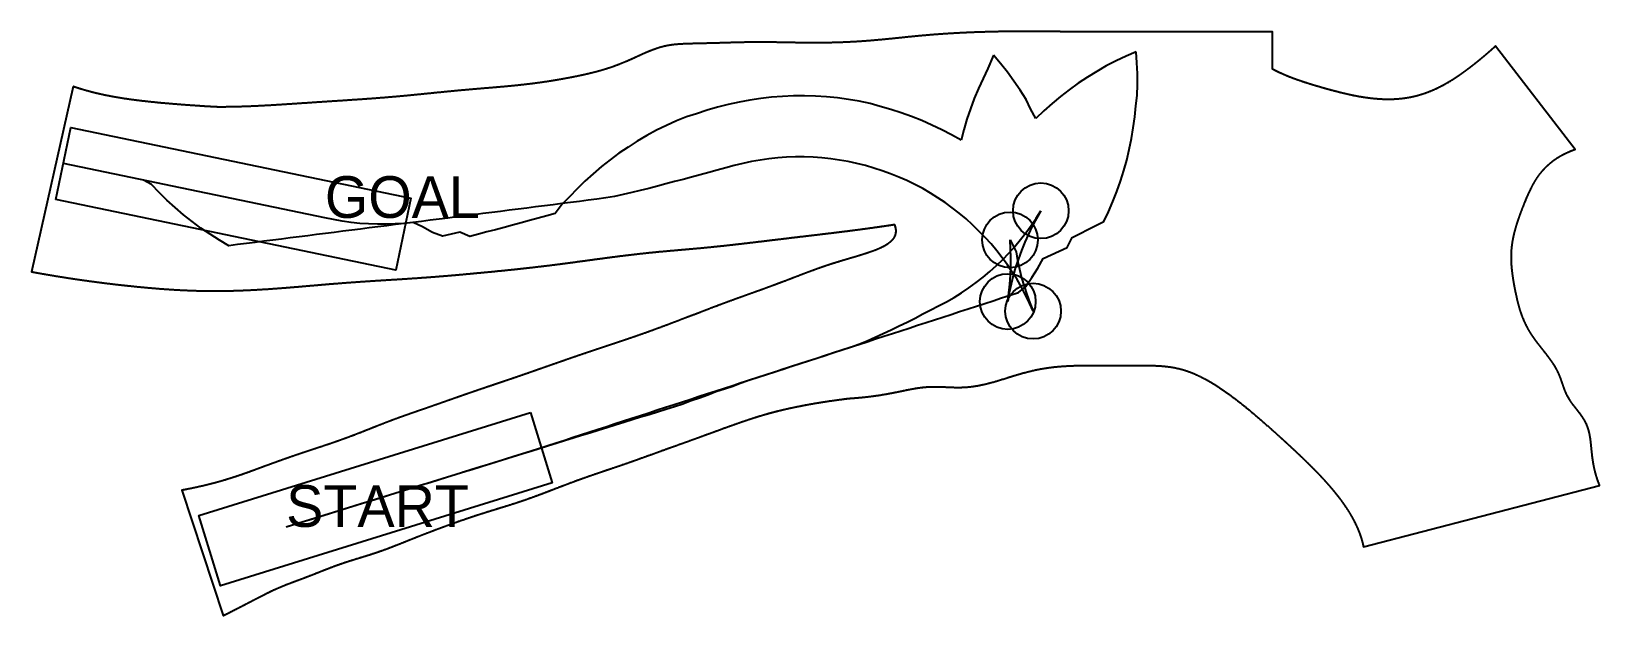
# Model space of a CAD drawing. Header units: millimetres. Extents: x -29284 to 23927, y -13272 to 6553.
import ezdxf

# ---------------------------------------------------------------- set-up
doc = ezdxf.new("R2010")
doc.units = ezdxf.units.MM
for name, color, linetype in [('GEAR_CHANGE_PTS', 2, 'Continuous'), ('PATH_FRONTAXLE_FWD', 4, 'Continuous'), ('PATH_FRONTAXLE_REV', 6, 'Continuous'), ('PATH_REAR_FWD', 5, 'Continuous'), ('PATH_REAR_REV', 1, 'Continuous'), ('ROAD_BOUNDARY', 8, 'Continuous'), ('START_GOAL', 3, 'Continuous')]:
    doc.layers.add(name, color=color, linetype=linetype)

msp = doc.modelspace()

# ---------------------------------------------------------------- texts
at = {"layer": 'START_GOAL'}
for s, p in [('GOAL', (-19324, 224)), ('START', (-20639, -10261))]:
    msp.add_text(s, height=1415.2, dxfattribs=at).set_placement(p)

# ---------------------------------------------------------------- linework, layer by layer
at = {"layer": 'GEAR_CHANGE_PTS'}
for centre in [(4967, 466), (3921, -523), (3845, -2616), (4705, -2940)]:
    msp.add_circle(centre, 944, dxfattribs=at)
at = {"layer": 'PATH_FRONTAXLE_FWD'}
for points in [[(-14631, -8397), (-14344, -8308), (-14058, -8219), (-13771, -8130), (-13485, -8041), (-13198, -7953), (-12912, -7864), (-12625, -7775), (-12339, -7686), (-12052, -7597), (-11766, -7508), (-11479, -7419), (-11193, -7330), (-10906, -7241), (-10620, -7153), (-10333, -7064), (-10047, -6975), (-9760, -6886), (-9473, -6797), (-9187, -6708), (-8900, -6619), (-8614, -6530), (-8327, -6442), (-8041, -6353), (-7754, -6264), (-7468, -6175), (-7181, -6086), (-6902, -5977), (-6616, -5887), (-6335, -5777), (-6057, -5665), (-5771, -5574), (-5485, -5482), (-5206, -5369), (-4921, -5276), (-4635, -5183), (-4350, -5090), (-4065, -4998), (-3779, -4905), (-3494, -4812), (-3209, -4719), (-2924, -4627), (-2638, -4534), (-2353, -4441), (-2068, -4348), (-1782, -4256), (-1497, -4163), (-1212, -4070), (-926, -3977), (-641, -3885), (-356, -3792), (-71, -3699), (215, -3606), (500, -3514), (785, -3421), (1071, -3328), (1356, -3235), (1641, -3143), (1927, -3050), (2212, -2957), (2497, -2864), (2783, -2772), (3068, -2679), (3353, -2586), (3638, -2494), (3924, -2401), (4209, -2308), (4459, -2109), (4665, -1799), (4860, -1482), (5044, -1158), (5316, -1031), (5588, -904), (5860, -777), (6032, -447), (6299, -310), (6566, -173), (6833, -37), (7100, 100), (7261, 435), (7410, 777), (7546, 1123), (7671, 1473), (7783, 1829), (7882, 2187), (7969, 2549), (8044, 2914), (8104, 3282), (8152, 3651), (8188, 4022), (8235, 4374), (8246, 4746), (8243, 5118), (8228, 5490), (8200, 5862)], [(4801, 3601), (4622, 3928), (4465, 4245), (4265, 4561), (4055, 4867), (3834, 5167), (3603, 5459), (3362, 5742)], [(2262, 2856), (1937, 3041), (1606, 3214), (1270, 3374), (928, 3524), (580, 3661), (228, 3785), (-128, 3898), (-488, 3998), (-827, 4105), (-1192, 4182), (-1560, 4244), (-1930, 4294), (-2302, 4331), (-2674, 4355), (-3048, 4366), (-3422, 4363), (-3794, 4348), (-4167, 4319), (-4538, 4278), (-4907, 4222), (-5274, 4154), (-5639, 4074), (-6000, 3980), (-6358, 3874), (-6712, 3755), (-7053, 3656), (-7398, 3514), (-7739, 3361), (-8074, 3195), (-8402, 3018), (-8724, 2829), (-9040, 2629), (-9348, 2418), (-9648, 2197), (-9941, 1965), (-10225, 1723), (-10501, 1470), (-10768, 1209), (-11024, 938), (-11279, 690), (-11509, 368), (-11798, 290), (-12088, 213), (-12378, 135), (-12668, 57), (-12957, -20), (-13247, -98), (-13537, -176), (-13827, -254), (-14116, -331), (-14406, -409), (-14751, -266), (-15044, -333), (-15336, -401), (-15669, -277), (-16010, -77), (-16333, 70), (-16631, 32), (-16928, -5), (-17226, -43), (-17524, -81), (-17821, -118), (-18119, -156), (-18416, -193), (-18714, -231), (-19012, -269), (-19309, -306), (-19607, -344), (-19905, -381), (-20202, -419), (-20500, -457), (-20798, -494), (-21095, -532), (-21393, -570), (-21690, -607), (-21988, -645), (-22286, -682), (-22583, -720), (-22906, -530), (-23221, -331), (-23530, -120), (-23830, 101), (-24123, 333), (-24407, 575), (-24682, 828), (-24949, 1089), (-25205, 1360), (-25482, 1504)]]:
    msp.add_lwpolyline(points, dxfattribs=at)
at = {"layer": 'PATH_FRONTAXLE_REV'}
for points in [[(8200, 5862), (7857, 5712), (7520, 5551), (7189, 5378), (6864, 5194), (6547, 4998), (6236, 4792), (5932, 4573), (5637, 4346), (5350, 4107), (5071, 3858), (4801, 3601)], [(3362, 5742), (3174, 5291), (3007, 4959), (2853, 4619), (2710, 4276), (2579, 3926), (2461, 3574), (2355, 3217), (2262, 2856)]]:
    msp.add_lwpolyline(points, dxfattribs=at)
at = {"layer": 'PATH_REAR_FWD'}
for points in [[(4705, -2940), (4583, -2666), (4451, -2396), (4310, -2132), (4160, -1872), (4000, -1618), (3832, -1370), (3655, -1127), (3470, -891), (3277, -662), (3077, -438), (2869, -222), (2653, -14), (2430, 187), (2201, 380), (1964, 565), (1721, 741), (1473, 909), (1218, 1068), (958, 1218), (693, 1358), (423, 1489), (149, 1611), (-129, 1722), (-411, 1824), (-697, 1916), (-985, 1999), (-1276, 2072), (-1570, 2135), (-1865, 2187), (-2162, 2229), (-2460, 2261), (-2760, 2281), (-3059, 2292), (-3359, 2292), (-3659, 2281), (-3958, 2260), (-4257, 2228), (-4554, 2186), (-4849, 2133), (-5143, 2071), (-5434, 1998), (-5723, 1920), (-6013, 1843), (-6303, 1765), (-6593, 1687), (-6882, 1610), (-7172, 1532), (-7462, 1454), (-7752, 1376), (-8041, 1299), (-8331, 1221), (-8622, 1149), (-8915, 1082), (-9207, 1014), (-9500, 952), (-9796, 900), (-10093, 859), (-10391, 821), (-10688, 784), (-10986, 746), (-11284, 708), (-11581, 671), (-11879, 633), (-12176, 596), (-12474, 558), (-12772, 520), (-13069, 483), (-13367, 445), (-13665, 408), (-13962, 370), (-14260, 332), (-14558, 295), (-14855, 257), (-15153, 219), (-15450, 182), (-15748, 144), (-16046, 107), (-16343, 69), (-16642, 38), (-16941, 17), (-17241, 6), (-17541, 6), (-17841, 17), (-18140, 38), (-18438, 70), (-18735, 112), (-19030, 165), (-19324, 224)], [(-20639, -10261), (-20352, -10172), (-20066, -10083), (-19779, -9994), (-19493, -9905), (-19206, -9817), (-18920, -9728), (-18633, -9639), (-18347, -9550), (-18060, -9461), (-17774, -9372), (-17487, -9283), (-17201, -9194), (-16914, -9105), (-16628, -9017), (-16341, -8928), (-16055, -8839), (-15768, -8750), (-15481, -8661), (-15195, -8572), (-14908, -8483), (-14622, -8394), (-14335, -8306), (-14049, -8217), (-13762, -8128), (-13476, -8039), (-13189, -7950), (-12903, -7861), (-12617, -7771), (-12330, -7681), (-12045, -7589), (-11759, -7498), (-11473, -7406), (-11188, -7314), (-10903, -7221), (-10617, -7128), (-10332, -7035), (-10047, -6943), (-9761, -6850), (-9476, -6757), (-9191, -6664), (-8906, -6572), (-8620, -6479), (-8335, -6386), (-8050, -6293), (-7764, -6201), (-7479, -6108), (-7194, -6015), (-6908, -5922), (-6623, -5830), (-6338, -5737), (-6053, -5644), (-5767, -5551), (-5482, -5459), (-5197, -5366), (-4911, -5273), (-4626, -5180), (-4341, -5088), (-4055, -4995), (-3770, -4902), (-3485, -4809), (-3199, -4717), (-2914, -4624), (-2629, -4531), (-2344, -4439), (-2058, -4346), (-1773, -4253), (-1488, -4158), (-1206, -4056), (-928, -3945), (-654, -3823), (-382, -3696), (-110, -3569), (162, -3442), (432, -3311), (699, -3174), (966, -3037), (1233, -2901), (1500, -2764), (1765, -2624), (2025, -2474), (2279, -2315), (2528, -2148), (2771, -1971), (3007, -1787), (3237, -1594), (3460, -1393), (3675, -1184), (3883, -968), (4084, -745), (4277, -515), (4462, -279), (4639, -37), (4807, 211), (4967, 466)], [(3845, -2616), (3886, -2319), (3918, -2021), (3939, -1721), (3950, -1422), (3951, -1122), (3941, -822), (3921, -523)]]:
    msp.add_lwpolyline(points, dxfattribs=at)
at = {"layer": 'PATH_REAR_REV'}
for points in [[(4967, 466), (4816, 206), (4675, -59), (4543, -328), (4421, -602), (4309, -880), (4206, -1162), (4113, -1448), (4031, -1736), (3959, -2027), (3897, -2321), (3845, -2616)], [(3921, -523), (4129, -926), (4181, -1221), (4243, -1515), (4315, -1806), (4397, -2095), (4490, -2380), (4593, -2662), (4705, -2940)]]:
    msp.add_lwpolyline(points, dxfattribs=at)
at = {"layer": 'ROAD_BOUNDARY'}
msp.add_lwpolyline([(-27863, 4681), (-29284, -1603), (-29282, -1603), (-29279, -1603), (-29277, -1604), (-29274, -1604), (-29272, -1605), (-29270, -1605), (-29267, -1606), (-29265, -1606), (-29263, -1607), (-29260, -1607), (-29258, -1607), (-29255, -1608), (-29253, -1608), (-29251, -1609), (-29248, -1609), (-29246, -1610), (-29243, -1610), (-29241, -1611), (-29239, -1611), (-29236, -1611), (-29234, -1612), (-29232, -1612), (-29229, -1613), (-29227, -1613), (-29224, -1614), (-29222, -1614), (-29219, -1614), (-29217, -1615), (-29215, -1615), (-29213, -1616), (-29211, -1616), (-29208, -1617), (-29204, -1617), (-29199, -1618), (-29194, -1619), (-29189, -1620), (-29184, -1621), (-29179, -1622), (-29174, -1623), (-29170, -1624), (-29165, -1624), (-29160, -1625), (-29155, -1626), (-29151, -1627), (-29146, -1628), (-29141, -1629), (-29136, -1630), (-29131, -1631), (-29127, -1631), (-29122, -1632), (-29117, -1633), (-29112, -1634), (-29108, -1635), (-29103, -1636), (-29098, -1637), (-29093, -1637), (-29088, -1638), (-29083, -1639), (-29079, -1640), (-29074, -1641), (-29070, -1642), (-29065, -1643), (-29060, -1643), (-29055, -1644), (-29048, -1646), (-29041, -1647), (-29034, -1648), (-29026, -1650), (-29019, -1651), (-29012, -1652), (-29004, -1653), (-28997, -1655), (-28990, -1656), (-28983, -1657), (-28976, -1658), (-28968, -1660), (-28961, -1661), (-28954, -1662), (-28947, -1664), (-28940, -1665), (-28932, -1666), (-28925, -1667), (-28918, -1669), (-28911, -1670), (-28904, -1671), (-28896, -1672), (-28889, -1674), (-28882, -1675), (-28875, -1676), (-28867, -1678), (-28860, -1679), (-28853, -1680), (-28846, -1681), (-28839, -1682), (-28832, -1684), (-28824, -1685), (-28815, -1687), (-28805, -1688), (-28795, -1690), (-28785, -1692), (-28775, -1693), (-28766, -1695), (-28756, -1697), (-28747, -1698), (-28737, -1700), (-28727, -1702), (-28718, -1703), (-28708, -1705), (-28698, -1707), (-28688, -1708), (-28679, -1710), (-28669, -1712), (-28659, -1713), (-28650, -1715), (-28640, -1717), (-28630, -1718), (-28620, -1720), (-28611, -1721), (-28601, -1723), (-28591, -1725), (-28581, -1726), (-28572, -1728), (-28562, -1730), (-28552, -1731), (-28543, -1733), (-28534, -1734), (-28524, -1736), (-28513, -1738), (-28502, -1740), (-28490, -1742), (-28477, -1744), (-28464, -1746), (-28452, -1748), (-28440, -1750), (-28427, -1752), (-28415, -1754), (-28403, -1756), (-28391, -1758), (-28378, -1760), (-28366, -1762), (-28354, -1764), (-28342, -1766), (-28329, -1768), (-28317, -1770), (-28305, -1772), (-28292, -1774), (-28280, -1776), (-28268, -1778), (-28256, -1780), (-28243, -1781), (-28231, -1783), (-28219, -1785), (-28206, -1787), (-28194, -1789), (-28182, -1791), (-28169, -1793), (-28157, -1795), (-28145, -1797), (-28132, -1799), (-28120, -1801), (-28108, -1803), (-28095, -1805), (-28083, -1807), (-28070, -1809), (-28058, -1810), (-28046, -1812), (-28033, -1814), (-28021, -1816), (-28008, -1818), (-27996, -1820), (-27983, -1822), (-27971, -1824), (-27959, -1826), (-27946, -1828), (-27934, -1829), (-27921, -1831), (-27909, -1833), (-27896, -1835), (-27884, -1837), (-27871, -1839), (-27859, -1841), (-27846, -1843), (-27834, -1844), (-27822, -1846), (-27809, -1848), (-27797, -1850), (-27784, -1852), (-27772, -1854), (-27759, -1855), (-27747, -1857), (-27734, -1859), (-27722, -1861), (-27709, -1863), (-27697, -1865), (-27684, -1866), (-27671, -1868), (-27659, -1870), (-27646, -1872), (-27634, -1874), (-27621, -1876), (-27609, -1877), (-27596, -1879), (-27583, -1881), (-27571, -1883), (-27558, -1884), (-27546, -1886), (-27533, -1888), (-27521, -1890), (-27508, -1892), (-27495, -1893), (-27483, -1895), (-27470, -1897), (-27458, -1899), (-27445, -1900), (-27432, -1902), (-27420, -1904), (-27407, -1906), (-27395, -1907), (-27382, -1909), (-27369, -1911), (-27357, -1913), (-27344, -1914), (-27331, -1916), (-27319, -1918), (-27306, -1920), (-27293, -1921), (-27281, -1923), (-27268, -1925), (-27255, -1926), (-27243, -1928), (-27230, -1930), (-27217, -1932), (-27205, -1933), (-27192, -1935), (-27179, -1937), (-27167, -1938), (-27154, -1940), (-27141, -1942), (-27128, -1943), (-27116, -1945), (-27103, -1947), (-27090, -1948), (-27078, -1950), (-27065, -1952), (-27052, -1953), (-27039, -1955), (-27027, -1957), (-27014, -1958), (-27001, -1960), (-26989, -1962), (-26976, -1963), (-26963, -1965), (-26950, -1967), (-26938, -1968), (-26925, -1970), (-26912, -1971), (-26899, -1973), (-26887, -1975), (-26874, -1976), (-26861, -1978), (-26848, -1980), (-26836, -1981), (-26823, -1983), (-26810, -1984), (-26797, -1986), (-26784, -1988), (-26772, -1989), (-26759, -1991), (-26746, -1992), (-26733, -1994), (-26721, -1995), (-26708, -1997), (-26695, -1999), (-26682, -2000), (-26669, -2002), (-26657, -2003), (-26644, -2005), (-26631, -2006), (-26618, -2008), (-26605, -2009), (-26593, -2011), (-26580, -2013), (-26567, -2014), (-26554, -2016), (-26541, -2017), (-26529, -2019), (-26516, -2020), (-26503, -2022), (-26490, -2023), (-26477, -2025), (-26464, -2026), (-26452, -2028), (-26439, -2029), (-26426, -2031), (-26413, -2032), (-26400, -2034), (-26388, -2035), (-26375, -2037), (-26362, -2038), (-26349, -2040), (-26336, -2041), (-26323, -2043), (-26311, -2044), (-26298, -2045), (-26285, -2047), (-26272, -2048), (-26259, -2050), (-26246, -2051), (-26234, -2053), (-26221, -2054), (-26208, -2056), (-26195, -2057), (-26182, -2058), (-26169, -2060), (-26156, -2061), (-26144, -2063), (-26131, -2064), (-26118, -2065), (-26105, -2067), (-26092, -2068), (-26079, -2070), (-26067, -2071), (-26054, -2072), (-26041, -2074), (-26028, -2075), (-26015, -2077), (-26002, -2078), (-25989, -2079), (-25977, -2081), (-25964, -2082), (-25951, -2083), (-25938, -2085), (-25925, -2086), (-25912, -2087), (-25899, -2089), (-25887, -2090), (-25874, -2091), (-25861, -2093), (-25848, -2094), (-25835, -2095), (-25822, -2097), (-25809, -2098), (-25797, -2099), (-25784, -2101), (-25771, -2102), (-25758, -2103), (-25745, -2105), (-25732, -2106), (-25719, -2107), (-25707, -2108), (-25694, -2110), (-25681, -2111), (-25668, -2112), (-25655, -2114), (-25642, -2115), (-25629, -2116), (-25617, -2117), (-25604, -2119), (-25591, -2120), (-25578, -2121), (-25565, -2122), (-25552, -2124), (-25539, -2125), (-25526, -2126), (-25514, -2127), (-25501, -2128), (-25488, -2130), (-25475, -2131), (-25462, -2132), (-25449, -2133), (-25436, -2134), (-25423, -2136), (-25411, -2137), (-25398, -2138), (-25385, -2139), (-25372, -2140), (-25359, -2142), (-25346, -2143), (-25333, -2144), (-25320, -2145), (-25307, -2146), (-25295, -2147), (-25282, -2148), (-25269, -2150), (-25256, -2151), (-25243, -2152), (-25230, -2153), (-25217, -2154), (-25204, -2155), (-25191, -2156), (-25178, -2157), (-25165, -2159), (-25152, -2160), (-25140, -2161), (-25127, -2162), (-25114, -2163), (-25101, -2164), (-25088, -2165), (-25075, -2166), (-25062, -2167), (-25049, -2168), (-25036, -2169), (-25023, -2170), (-25010, -2171), (-24997, -2172), (-24984, -2173), (-24971, -2174), (-24958, -2175), (-24945, -2176), (-24932, -2178), (-24919, -2179), (-24906, -2180), (-24894, -2181), (-24881, -2181), (-24868, -2182), (-24855, -2183), (-24842, -2184), (-24829, -2185), (-24815, -2186), (-24802, -2187), (-24789, -2188), (-24776, -2189), (-24763, -2190), (-24750, -2191), (-24737, -2192), (-24724, -2193), (-24711, -2194), (-24698, -2195), (-24685, -2196), (-24672, -2197), (-24659, -2198), (-24646, -2198), (-24633, -2199), (-24619, -2200), (-24606, -2201), (-24593, -2202), (-24580, -2203), (-24567, -2204), (-24554, -2205), (-24541, -2205), (-24528, -2206), (-24515, -2207), (-24501, -2208), (-24488, -2209), (-24475, -2209), (-24462, -2210), (-24449, -2211), (-24436, -2212), (-24423, -2213), (-24409, -2213), (-24396, -2214), (-24383, -2215), (-24369, -2216), (-24356, -2217), (-24343, -2217), (-24330, -2218), (-24316, -2219), (-24303, -2220), (-24290, -2220), (-24276, -2221), (-24263, -2222), (-24250, -2222), (-24236, -2223), (-24223, -2224), (-24210, -2224), (-24196, -2225), (-24183, -2226), (-24170, -2227), (-24156, -2227), (-24143, -2228), (-24130, -2228), (-24116, -2229), (-24103, -2230), (-24090, -2230), (-24076, -2231), (-24063, -2232), (-24049, -2232), (-24036, -2233), (-24023, -2233), (-24009, -2234), (-23996, -2234), (-23982, -2235), (-23969, -2236), (-23955, -2236), (-23941, -2237), (-23928, -2237), (-23914, -2238), (-23900, -2238), (-23887, -2239), (-23873, -2239), (-23860, -2240), (-23846, -2240), (-23832, -2241), (-23819, -2241), (-23805, -2242), (-23791, -2242), (-23778, -2243), (-23764, -2243), (-23750, -2244), (-23736, -2244), (-23723, -2244), (-23709, -2245), (-23695, -2245), (-23682, -2246), (-23668, -2246), (-23654, -2246), (-23640, -2247), (-23627, -2247), (-23613, -2247), (-23599, -2248), (-23586, -2248), (-23572, -2248), (-23558, -2249), (-23544, -2249), (-23530, -2249), (-23516, -2250), (-23502, -2250), (-23488, -2250), (-23474, -2250), (-23460, -2251), (-23446, -2251), (-23432, -2251), (-23417, -2251), (-23403, -2252), (-23389, -2252), (-23375, -2252), (-23361, -2252), (-23347, -2252), (-23333, -2253), (-23319, -2253), (-23305, -2253), (-23291, -2253), (-23277, -2253), (-23262, -2253), (-23248, -2254), (-23234, -2254), (-23220, -2254), (-23206, -2254), (-23192, -2254), (-23177, -2254), (-23163, -2254), (-23149, -2254), (-23135, -2254), (-23121, -2254), (-23106, -2254), (-23092, -2254), (-23078, -2254), (-23063, -2254), (-23049, -2254), (-23034, -2254), (-23020, -2254), (-23005, -2254), (-22991, -2254), (-22976, -2254), (-22962, -2254), (-22947, -2254), (-22933, -2254), (-22918, -2254), (-22904, -2254), (-22889, -2254), (-22875, -2254), (-22860, -2253), (-22846, -2253), (-22831, -2253), (-22817, -2253), (-22802, -2253), (-22787, -2253), (-22773, -2252), (-22758, -2252), (-22744, -2252), (-22729, -2252), (-22715, -2252), (-22700, -2251), (-22685, -2251), (-22671, -2251), (-22656, -2251), (-22641, -2250), (-22627, -2250), (-22612, -2250), (-22597, -2250), (-22582, -2249), (-22567, -2249), (-22552, -2249), (-22538, -2248), (-22523, -2248), (-22508, -2248), (-22493, -2247), (-22478, -2247), (-22463, -2246), (-22448, -2246), (-22433, -2246), (-22419, -2245), (-22404, -2245), (-22389, -2244), (-22374, -2244), (-22359, -2244), (-22344, -2243), (-22329, -2243), (-22314, -2242), (-22299, -2242), (-22284, -2241), (-22269, -2241), (-22254, -2240), (-22240, -2240), (-22225, -2239), (-22210, -2239), (-22195, -2238), (-22180, -2238), (-22165, -2237), (-22150, -2236), (-22134, -2236), (-22119, -2235), (-22104, -2235), (-22089, -2234), (-22074, -2233), (-22059, -2233), (-22044, -2232), (-22029, -2231), (-22014, -2231), (-21998, -2230), (-21983, -2230), (-21968, -2229), (-21953, -2228), (-21938, -2227), (-21923, -2227), (-21908, -2226), (-21892, -2225), (-21877, -2225), (-21862, -2224), (-21847, -2223), (-21832, -2222), (-21817, -2222), (-21801, -2221), (-21786, -2220), (-21771, -2219), (-21756, -2219), (-21741, -2218), (-21726, -2217), (-21710, -2216), (-21695, -2215), (-21680, -2215), (-21665, -2214), (-21650, -2213), (-21634, -2212), (-21619, -2211), (-21604, -2210), (-21589, -2209), (-21573, -2209), (-21558, -2208), (-21543, -2207), (-21528, -2206), (-21512, -2205), (-21497, -2204), (-21482, -2203), (-21467, -2202), (-21451, -2201), (-21436, -2200), (-21421, -2199), (-21406, -2199), (-21390, -2198), (-21375, -2197), (-21360, -2196), (-21345, -2195), (-21329, -2194), (-21314, -2193), (-21299, -2192), (-21284, -2191), (-21268, -2190), (-21253, -2189), (-21238, -2188), (-21223, -2187), (-21207, -2186), (-21192, -2185), (-21177, -2184), (-21162, -2182), (-21146, -2181), (-21131, -2180), (-21116, -2179), (-21101, -2178), (-21086, -2177), (-21070, -2176), (-21055, -2175), (-21040, -2174), (-21025, -2173), (-21010, -2172), (-20994, -2171), (-20979, -2170), (-20964, -2168), (-20949, -2167), (-20933, -2166), (-20918, -2165), (-20903, -2164), (-20888, -2163), (-20873, -2162), (-20857, -2161), (-20842, -2159), (-20827, -2158), (-20812, -2157), (-20797, -2156), (-20781, -2155), (-20766, -2154), (-20751, -2152), (-20736, -2151), (-20721, -2150), (-20706, -2149), (-20691, -2148), (-20675, -2146), (-20660, -2145), (-20645, -2144), (-20630, -2143), (-20615, -2142), (-20600, -2140), (-20585, -2139), (-20570, -2138), (-20555, -2137), (-20540, -2136), (-20525, -2134), (-20510, -2133), (-20495, -2132), (-20479, -2131), (-20464, -2130), (-20449, -2128), (-20434, -2127), (-20419, -2126), (-20404, -2125), (-20389, -2123), (-20374, -2122), (-20359, -2121), (-20344, -2120), (-20329, -2118), (-20314, -2117), (-20299, -2116), (-20284, -2115), (-20269, -2113), (-20254, -2112), (-20239, -2111), (-20224, -2110), (-20209, -2108), (-20194, -2107), (-20179, -2106), (-20164, -2105), (-20150, -2103), (-20135, -2102), (-20120, -2101), (-20105, -2099), (-20090, -2098), (-20075, -2097), (-20060, -2096), (-20045, -2094), (-20031, -2093), (-20016, -2092), (-20001, -2091), (-19986, -2089), (-19971, -2088), (-19956, -2087), (-19941, -2085), (-19927, -2084), (-19912, -2083), (-19897, -2082), (-19882, -2080), (-19867, -2079), (-19853, -2078), (-19838, -2077), (-19823, -2075), (-19808, -2074), (-19793, -2073), (-19778, -2071), (-19764, -2070), (-19749, -2069), (-19734, -2068), (-19720, -2066), (-19705, -2065), (-19690, -2064), (-19676, -2063), (-19661, -2061), (-19646, -2060), (-19632, -2059), (-19617, -2058), (-19602, -2056), (-19588, -2055), (-19573, -2054), (-19558, -2053), (-19544, -2051), (-19529, -2050), (-19514, -2049), (-19500, -2048), (-19485, -2046), (-19471, -2045), (-19456, -2044), (-19441, -2043), (-19427, -2041), (-19412, -2040), (-19398, -2039), (-19383, -2038), (-19368, -2036), (-19354, -2035), (-19339, -2034), (-19325, -2033), (-19310, -2031), (-19295, -2030), (-19281, -2029), (-19266, -2028), (-19252, -2027), (-19238, -2025), (-19223, -2024), (-19209, -2023), (-19194, -2022), (-19180, -2021), (-19165, -2019), (-19151, -2018), (-19136, -2017), (-19122, -2016), (-19107, -2015), (-19093, -2013), (-19078, -2012), (-19064, -2011), (-19050, -2010), (-19035, -2009), (-19021, -2007), (-19006, -2006), (-18992, -2005), (-18977, -2004), (-18963, -2003), (-18949, -2002), (-18934, -2000), (-18920, -1999), (-18905, -1998), (-18891, -1997), (-18877, -1996), (-18862, -1995), (-18848, -1994), (-18833, -1992), (-18819, -1991), (-18805, -1990), (-18790, -1989), (-18776, -1988), (-18762, -1987), (-18747, -1986), (-18733, -1985), (-18719, -1983), (-18704, -1982), (-18690, -1981), (-18676, -1980), (-18661, -1979), (-18647, -1978), (-18633, -1977), (-18619, -1976), (-18604, -1975), (-18590, -1974), (-18576, -1973), (-18561, -1971), (-18547, -1970), (-18533, -1969), (-18518, -1968), (-18504, -1967), (-18490, -1966), (-18476, -1965), (-18461, -1964), (-18447, -1963), (-18433, -1962), (-18418, -1961), (-18404, -1960), (-18390, -1959), (-18376, -1958), (-18361, -1957), (-18347, -1956), (-18333, -1955), (-18319, -1954), (-18304, -1953), (-18290, -1952), (-18276, -1951), (-18262, -1950), (-18247, -1949), (-18233, -1948), (-18219, -1947), (-18205, -1946), (-18190, -1945), (-18176, -1944), (-18162, -1943), (-18148, -1942), (-18133, -1941), (-18119, -1940), (-18105, -1939), (-18091, -1938), (-18076, -1937), (-18062, -1936), (-18048, -1935), (-18034, -1934), (-18019, -1933), (-18005, -1932), (-17991, -1931), (-17977, -1930), (-17962, -1929), (-17948, -1928), (-17934, -1927), (-17920, -1926), (-17905, -1925), (-17891, -1924), (-17877, -1923), (-17863, -1922), (-17848, -1921), (-17834, -1920), (-17820, -1919), (-17806, -1919), (-17791, -1918), (-17777, -1917), (-17763, -1916), (-17749, -1915), (-17734, -1914), (-17720, -1913), (-17706, -1912), (-17691, -1911), (-17677, -1910), (-17663, -1909), (-17649, -1908), (-17634, -1908), (-17620, -1907), (-17606, -1906), (-17591, -1905), (-17577, -1904), (-17563, -1903), (-17549, -1902), (-17534, -1901), (-17520, -1900), (-17506, -1899), (-17491, -1898), (-17477, -1898), (-17463, -1897), (-17449, -1896), (-17434, -1895), (-17420, -1894), (-17405, -1893), (-17391, -1892), (-17377, -1891), (-17362, -1890), (-17348, -1890), (-17334, -1889), (-17319, -1888), (-17305, -1887), (-17290, -1886), (-17276, -1885), (-17262, -1884), (-17247, -1883), (-17233, -1882), (-17218, -1881), (-17204, -1881), (-17190, -1880), (-17175, -1879), (-17161, -1878), (-17146, -1877), (-17132, -1876), (-17118, -1875), (-17103, -1874), (-17089, -1873), (-17074, -1873), (-17060, -1872), (-17046, -1871), (-17031, -1870), (-17017, -1869), (-17002, -1868), (-16988, -1867), (-16973, -1866), (-16959, -1865), (-16944, -1864), (-16930, -1864), (-16915, -1863), (-16901, -1862), (-16886, -1861), (-16871, -1860), (-16857, -1859), (-16842, -1858), (-16828, -1857), (-16813, -1856), (-16799, -1855), (-16784, -1854), (-16770, -1854), (-16755, -1853), (-16740, -1852), (-16726, -1851), (-16711, -1850), (-16697, -1849), (-16682, -1848), (-16668, -1847), (-16653, -1846), (-16638, -1845), (-16624, -1844), (-16609, -1843), (-16595, -1842), (-16580, -1841), (-16565, -1840), (-16551, -1840), (-16536, -1839), (-16521, -1838), (-16507, -1837), (-16492, -1836), (-16477, -1835), (-16463, -1834), (-16448, -1833), (-16433, -1832), (-16418, -1831), (-16404, -1830), (-16389, -1829), (-16374, -1828), (-16359, -1827), (-16345, -1826), (-16330, -1825), (-16315, -1824), (-16300, -1823), (-16286, -1822), (-16271, -1821), (-16256, -1820), (-16241, -1819), (-16226, -1818), (-16212, -1817), (-16197, -1816), (-16182, -1815), (-16167, -1814), (-16153, -1813), (-16138, -1812), (-16123, -1811), (-16108, -1810), (-16093, -1809), (-16079, -1808), (-16064, -1807), (-16049, -1806), (-16034, -1804), (-16019, -1803), (-16004, -1802), (-15989, -1801), (-15974, -1800), (-15960, -1799), (-15945, -1798), (-15930, -1797), (-15915, -1796), (-15900, -1795), (-15885, -1794), (-15870, -1793), (-15855, -1792), (-15840, -1790), (-15826, -1789), (-15811, -1788), (-15796, -1787), (-15781, -1786), (-15766, -1785), (-15751, -1784), (-15736, -1783), (-15721, -1781), (-15706, -1780), (-15691, -1779), (-15676, -1778), (-15661, -1777), (-15646, -1776), (-15632, -1775), (-15617, -1773), (-15602, -1772), (-15587, -1771), (-15572, -1770), (-15557, -1769), (-15542, -1768), (-15527, -1766), (-15512, -1765), (-15497, -1764), (-15482, -1763), (-15467, -1762), (-15452, -1761), (-15437, -1759), (-15422, -1758), (-15408, -1757), (-15393, -1756), (-15378, -1755), (-15363, -1753), (-15348, -1752), (-15333, -1751), (-15318, -1750), (-15303, -1749), (-15288, -1747), (-15273, -1746), (-15258, -1745), (-15243, -1744), (-15228, -1742), (-15213, -1741), (-15198, -1740), (-15183, -1739), (-15169, -1737), (-15154, -1736), (-15139, -1735), (-15124, -1734), (-15109, -1732), (-15094, -1731), (-15079, -1730), (-15064, -1729), (-15049, -1727), (-15035, -1726), (-15020, -1725), (-15005, -1724), (-14990, -1722), (-14975, -1721), (-14960, -1720), (-14946, -1718), (-14931, -1717), (-14916, -1716), (-14901, -1715), (-14886, -1713), (-14871, -1712), (-14857, -1711), (-14842, -1709), (-14827, -1708), (-14812, -1707), (-14797, -1705), (-14782, -1704), (-14768, -1703), (-14753, -1701), (-14738, -1700), (-14723, -1699), (-14708, -1698), (-14694, -1696), (-14679, -1695), (-14664, -1694), (-14649, -1692), (-14634, -1691), (-14620, -1690), (-14605, -1688), (-14590, -1687), (-14576, -1686), (-14561, -1684), (-14547, -1683), (-14532, -1682), (-14517, -1680), (-14503, -1679), (-14488, -1678), (-14473, -1676), (-14459, -1675), (-14444, -1674), (-14430, -1672), (-14415, -1671), (-14400, -1670), (-14386, -1668), (-14371, -1667), (-14357, -1666), (-14342, -1664), (-14327, -1663), (-14313, -1661), (-14298, -1660), (-14284, -1659), (-14269, -1657), (-14255, -1656), (-14240, -1655), (-14225, -1653), (-14211, -1652), (-14196, -1651), (-14182, -1649), (-14167, -1648), (-14153, -1646), (-14138, -1645), (-14124, -1644), (-14110, -1642), (-14095, -1641), (-14081, -1640), (-14066, -1638), (-14052, -1637), (-14038, -1636), (-14023, -1634), (-14009, -1633), (-13995, -1631), (-13980, -1630), (-13966, -1629), (-13952, -1627), (-13937, -1626), (-13923, -1625), (-13909, -1623), (-13894, -1622), (-13880, -1620), (-13866, -1619), (-13851, -1618), (-13837, -1616), (-13823, -1615), (-13808, -1613), (-13794, -1612), (-13780, -1611), (-13765, -1609), (-13751, -1608), (-13737, -1607), (-13722, -1605), (-13708, -1604), (-13694, -1602), (-13680, -1601), (-13665, -1600), (-13651, -1598), (-13637, -1597), (-13623, -1595), (-13609, -1594), (-13595, -1593), (-13580, -1591), (-13566, -1590), (-13552, -1588), (-13538, -1587), (-13524, -1586), (-13509, -1584), (-13495, -1583), (-13481, -1581), (-13467, -1580), (-13453, -1578), (-13438, -1577), (-13424, -1576), (-13410, -1574), (-13396, -1573), (-13382, -1571), (-13368, -1570), (-13353, -1569), (-13339, -1567), (-13325, -1566), (-13311, -1564), (-13297, -1563), (-13283, -1561), (-13268, -1560), (-13254, -1558), (-13240, -1557), (-13226, -1556), (-13212, -1554), (-13197, -1553), (-13183, -1551), (-13169, -1550), (-13155, -1548), (-13140, -1547), (-13126, -1545), (-13112, -1544), (-13098, -1542), (-13083, -1541), (-13069, -1540), (-13055, -1538), (-13041, -1537), (-13026, -1535), (-13012, -1534), (-12998, -1532), (-12984, -1531), (-12969, -1529), (-12955, -1528), (-12941, -1526), (-12927, -1525), (-12912, -1523), (-12898, -1522), (-12884, -1520), (-12869, -1519), (-12855, -1517), (-12841, -1516), (-12827, -1514), (-12812, -1513), (-12798, -1511), (-12783, -1509), (-12769, -1508), (-12754, -1506), (-12740, -1505), (-12725, -1503), (-12711, -1502), (-12696, -1500), (-12681, -1498), (-12667, -1497), (-12652, -1495), (-12638, -1494), (-12623, -1492), (-12608, -1490), (-12594, -1489), (-12579, -1487), (-12564, -1486), (-12550, -1484), (-12535, -1482), (-12521, -1481), (-12506, -1479), (-12491, -1478), (-12476, -1476), (-12462, -1474), (-12447, -1473), (-12432, -1471), (-12418, -1469), (-12403, -1468), (-12388, -1466), (-12373, -1464), (-12359, -1463), (-12344, -1461), (-12329, -1459), (-12314, -1458), (-12299, -1456), (-12284, -1454), (-12268, -1452), (-12253, -1451), (-12238, -1449), (-12223, -1447), (-12208, -1445), (-12192, -1444), (-12177, -1442), (-12162, -1440), (-12146, -1438), (-12131, -1437), (-12116, -1435), (-12100, -1433), (-12085, -1431), (-12070, -1429), (-12054, -1428), (-12039, -1426), (-12024, -1424), (-12008, -1422), (-11993, -1420), (-11977, -1418), (-11962, -1417), (-11947, -1415), (-11931, -1413), (-11916, -1411), (-11900, -1409), (-11885, -1407), (-11869, -1405), (-11854, -1403), (-11838, -1402), (-11822, -1400), (-11806, -1398), (-11790, -1396), (-11774, -1394), (-11758, -1392), (-11742, -1390), (-11725, -1388), (-11709, -1386), (-11693, -1384), (-11677, -1382), (-11661, -1380), (-11645, -1378), (-11628, -1376), (-11612, -1374), (-11596, -1372), (-11580, -1370), (-11563, -1368), (-11547, -1366), (-11531, -1364), (-11514, -1361), (-11498, -1359), (-11482, -1357), (-11465, -1355), (-11449, -1353), (-11433, -1351), (-11416, -1349), (-11400, -1347), (-11383, -1345), (-11367, -1343), (-11351, -1341), (-11334, -1338), (-11317, -1336), (-11301, -1334), (-11284, -1332), (-11267, -1330), (-11249, -1327), (-11232, -1325), (-11215, -1323), (-11198, -1321), (-11181, -1319), (-11164, -1316), (-11147, -1314), (-11130, -1312), (-11113, -1310), (-11096, -1307), (-11078, -1305), (-11061, -1303), (-11044, -1301), (-11027, -1298), (-11010, -1296), (-10992, -1294), (-10975, -1291), (-10958, -1289), (-10941, -1287), (-10923, -1285), (-10906, -1282), (-10889, -1280), (-10871, -1278), (-10854, -1275), (-10837, -1273), (-10819, -1271), (-10802, -1268), (-10785, -1266), (-10767, -1264), (-10750, -1261), (-10732, -1259), (-10714, -1257), (-10697, -1254), (-10679, -1252), (-10661, -1249), (-10643, -1247), (-10626, -1245), (-10608, -1242), (-10590, -1240), (-10572, -1237), (-10555, -1235), (-10537, -1233), (-10519, -1230), (-10501, -1228), (-10483, -1225), (-10466, -1223), (-10448, -1221), (-10430, -1218), (-10412, -1216), (-10394, -1213), (-10377, -1211), (-10359, -1209), (-10341, -1206), (-10323, -1204), (-10305, -1201), (-10288, -1199), (-10270, -1197), (-10252, -1194), (-10234, -1192), (-10216, -1189), (-10199, -1187), (-10181, -1185), (-10163, -1182), (-10145, -1180), (-10127, -1177), (-10109, -1175), (-10091, -1173), (-10074, -1170), (-10056, -1168), (-10038, -1165), (-10020, -1163), (-10002, -1161), (-9985, -1158), (-9967, -1156), (-9949, -1153), (-9931, -1151), (-9913, -1149), (-9896, -1146), (-9878, -1144), (-9860, -1142), (-9842, -1139), (-9825, -1137), (-9807, -1135), (-9789, -1132), (-9771, -1130), (-9754, -1128), (-9736, -1125), (-9718, -1123), (-9701, -1121), (-9683, -1118), (-9665, -1116), (-9648, -1114), (-9630, -1111), (-9613, -1109), (-9595, -1107), (-9578, -1105), (-9561, -1102), (-9543, -1100), (-9526, -1098), (-9509, -1096), (-9492, -1093), (-9474, -1091), (-9457, -1089), (-9440, -1087), (-9423, -1085), (-9406, -1082), (-9388, -1080), (-9371, -1078), (-9354, -1076), (-9337, -1074), (-9320, -1072), (-9303, -1069), (-9286, -1067), (-9269, -1065), (-9252, -1063), (-9235, -1061), (-9218, -1059), (-9201, -1057), (-9184, -1055), (-9167, -1052), (-9150, -1050), (-9133, -1048), (-9116, -1046), (-9099, -1044), (-9083, -1042), (-9066, -1040), (-9050, -1038), (-9034, -1036), (-9017, -1034), (-9001, -1032), (-8985, -1030), (-8969, -1028), (-8953, -1027), (-8937, -1025), (-8920, -1023), (-8904, -1021), (-8888, -1019), (-8872, -1017), (-8856, -1015), (-8840, -1013), (-8824, -1011), (-8808, -1010), (-8792, -1008), (-8776, -1006), (-8760, -1004), (-8745, -1002), (-8729, -1001), (-8713, -999), (-8697, -997), (-8681, -995), (-8666, -993), (-8650, -992), (-8634, -990), (-8618, -988), (-8602, -986), (-8587, -985), (-8571, -983), (-8556, -981), (-8541, -980), (-8526, -978), (-8512, -976), (-8497, -975), (-8482, -973), (-8467, -972), (-8452, -970), (-8437, -969), (-8422, -967), (-8408, -965), (-8393, -964), (-8378, -962), (-8363, -961), (-8349, -959), (-8334, -958), (-8319, -956), (-8305, -955), (-8290, -953), (-8276, -952), (-8261, -950), (-8246, -949), (-8232, -947), (-8217, -946), (-8203, -944), (-8188, -943), (-8174, -941), (-8159, -940), (-8145, -939), (-8130, -937), (-8116, -936), (-8102, -934), (-8088, -933), (-8074, -932), (-8060, -930), (-8047, -929), (-8033, -928), (-8019, -926), (-8006, -925), (-7992, -924), (-7978, -922), (-7965, -921), (-7951, -920), (-7937, -919), (-7924, -917), (-7910, -916), (-7897, -915), (-7883, -913), (-7870, -912), (-7856, -911), (-7843, -910), (-7829, -908), (-7816, -907), (-7802, -906), (-7789, -905), (-7775, -904), (-7762, -902), (-7748, -901), (-7735, -900), (-7721, -899), (-7708, -897), (-7694, -896), (-7681, -895), (-7668, -894), (-7655, -893), (-7642, -891), (-7629, -890), (-7616, -889), (-7603, -888), (-7590, -887), (-7577, -886), (-7564, -885), (-7552, -883), (-7539, -882), (-7526, -881), (-7513, -880), (-7500, -879), (-7487, -878), (-7474, -877), (-7462, -876), (-7449, -874), (-7436, -873), (-7423, -872), (-7410, -871), (-7397, -870), (-7385, -869), (-7372, -868), (-7359, -867), (-7346, -866), (-7333, -864), (-7321, -863), (-7308, -862), (-7295, -861), (-7282, -860), (-7269, -859), (-7257, -858), (-7244, -857), (-7231, -856), (-7219, -854), (-7206, -853), (-7194, -852), (-7181, -851), (-7169, -850), (-7156, -849), (-7143, -848), (-7131, -847), (-7118, -846), (-7106, -845), (-7093, -844), (-7080, -842), (-7068, -841), (-7055, -840), (-7043, -839), (-7030, -838), (-7017, -837), (-7005, -836), (-6992, -835), (-6980, -834), (-6967, -833), (-6954, -831), (-6942, -830), (-6929, -829), (-6917, -828), (-6904, -827), (-6891, -826), (-6879, -825), (-6866, -824), (-6854, -823), (-6841, -821), (-6828, -820), (-6815, -819), (-6803, -818), (-6790, -817), (-6777, -816), (-6764, -815), (-6752, -813), (-6739, -812), (-6726, -811), (-6713, -810), (-6701, -809), (-6688, -808), (-6675, -806), (-6662, -805), (-6650, -804), (-6637, -803), (-6624, -802), (-6611, -801), (-6598, -799), (-6586, -798), (-6573, -797), (-6560, -796), (-6547, -795), (-6534, -793), (-6521, -792), (-6509, -791), (-6496, -790), (-6483, -789), (-6470, -787), (-6457, -786), (-6444, -785), (-6431, -784), (-6418, -782), (-6405, -781), (-6391, -780), (-6378, -779), (-6365, -777), (-6352, -776), (-6338, -775), (-6325, -773), (-6312, -772), (-6299, -771), (-6285, -770), (-6272, -768), (-6259, -767), (-6245, -766), (-6232, -764), (-6219, -763), (-6205, -762), (-6192, -760), (-6179, -759), (-6165, -758), (-6152, -756), (-6139, -755), (-6125, -754), (-6112, -752), (-6098, -751), (-6085, -749), (-6071, -748), (-6058, -747), (-6045, -745), (-6031, -744), (-6018, -743), (-6004, -741), (-5990, -740), (-5976, -738), (-5962, -737), (-5948, -735), (-5934, -734), (-5920, -732), (-5906, -731), (-5893, -729), (-5879, -728), (-5865, -727), (-5851, -725), (-5837, -724), (-5823, -722), (-5809, -721), (-5795, -719), (-5781, -718), (-5767, -716), (-5753, -714), (-5739, -713), (-5725, -711), (-5711, -710), (-5697, -708), (-5682, -707), (-5668, -705), (-5654, -704), (-5640, -702), (-5626, -701), (-5612, -699), (-5598, -698), (-5584, -696), (-5570, -694), (-5555, -693), (-5541, -691), (-5526, -690), (-5512, -688), (-5497, -686), (-5482, -685), (-5468, -683), (-5453, -681), (-5439, -680), (-5424, -678), (-5410, -676), (-5395, -675), (-5381, -673), (-5366, -671), (-5351, -670), (-5337, -668), (-5322, -666), (-5308, -665), (-5293, -663), (-5278, -661), (-5264, -660), (-5249, -658), (-5234, -656), (-5220, -655), (-5205, -653), (-5190, -651), (-5176, -650), (-5161, -648), (-5146, -646), (-5132, -644), (-5117, -643), (-5102, -641), (-5087, -639), (-5073, -638), (-5058, -636), (-5043, -634), (-5028, -632), (-5013, -630), (-4998, -629), (-4983, -627), (-4968, -625), (-4953, -623), (-4938, -622), (-4923, -620), (-4908, -618), (-4893, -616), (-4878, -615), (-4863, -613), (-4848, -611), (-4833, -609), (-4818, -607), (-4803, -606), (-4788, -604), (-4773, -602), (-4758, -600), (-4743, -599), (-4728, -597), (-4713, -595), (-4698, -593), (-4683, -591), (-4668, -590), (-4653, -588), (-4638, -586), (-4623, -584), (-4608, -582), (-4593, -581), (-4578, -579), (-4563, -577), (-4548, -575), (-4533, -573), (-4518, -572), (-4503, -570), (-4488, -568), (-4473, -566), (-4458, -564), (-4443, -563), (-4428, -561), (-4413, -559), (-4398, -557), (-4383, -555), (-4367, -553), (-4352, -552), (-4337, -550), (-4322, -548), (-4307, -546), (-4292, -544), (-4277, -543), (-4262, -541), (-4247, -539), (-4232, -537), (-4217, -535), (-4202, -534), (-4187, -532), (-4172, -530), (-4157, -528), (-4142, -526), (-4127, -525), (-4112, -523), (-4098, -521), (-4083, -519), (-4068, -517), (-4053, -516), (-4038, -514), (-4023, -512), (-4008, -510), (-3994, -509), (-3979, -507), (-3964, -505), (-3949, -503), (-3934, -501), (-3919, -500), (-3905, -498), (-3890, -496), (-3875, -494), (-3860, -493), (-3845, -491), (-3831, -489), (-3816, -487), (-3801, -486), (-3786, -484), (-3772, -482), (-3757, -480), (-3742, -478), (-3727, -477), (-3713, -475), (-3698, -473), (-3683, -471), (-3668, -470), (-3654, -468), (-3639, -466), (-3625, -465), (-3610, -463), (-3596, -461), (-3582, -459), (-3567, -458), (-3553, -456), (-3538, -454), (-3524, -452), (-3509, -451), (-3495, -449), (-3480, -447), (-3466, -446), (-3452, -444), (-3437, -442), (-3423, -440), (-3408, -439), (-3394, -437), (-3380, -435), (-3365, -434), (-3351, -432), (-3337, -430), (-3322, -429), (-3308, -427), (-3294, -425), (-3279, -423), (-3265, -422), (-3251, -420), (-3236, -418), (-3222, -417), (-3208, -415), (-3194, -413), (-3180, -412), (-3166, -410), (-3152, -408), (-3138, -407), (-3124, -405), (-3110, -403), (-3096, -402), (-3082, -400), (-3068, -398), (-3054, -397), (-3040, -395), (-3026, -394), (-3012, -392), (-2998, -390), (-2984, -389), (-2970, -387), (-2956, -385), (-2942, -384), (-2928, -382), (-2915, -380), (-2901, -379), (-2887, -377), (-2873, -375), (-2859, -374), (-2845, -372), (-2831, -371), (-2818, -369), (-2804, -367), (-2790, -366), (-2776, -364), (-2762, -362), (-2749, -361), (-2735, -359), (-2722, -358), (-2708, -356), (-2695, -354), (-2681, -353), (-2668, -351), (-2654, -350), (-2641, -348), (-2627, -346), (-2614, -345), (-2600, -343), (-2587, -342), (-2573, -340), (-2560, -338), (-2546, -337), (-2533, -335), (-2519, -334), (-2506, -332), (-2493, -330), (-2479, -329), (-2466, -327), (-2452, -326), (-2439, -324), (-2426, -322), (-2412, -321), (-2399, -319), (-2385, -318), (-2372, -316), (-2359, -314), (-2345, -313), (-2332, -311), (-2319, -310), (-2306, -308), (-2293, -306), (-2280, -305), (-2267, -303), (-2254, -302), (-2241, -300), (-2227, -299), (-2214, -297), (-2201, -295), (-2188, -294), (-2175, -292), (-2162, -291), (-2149, -289), (-2136, -288), (-2123, -286), (-2110, -284), (-2097, -283), (-2084, -281), (-2071, -280), (-2058, -278), (-2045, -276), (-2032, -275), (-2019, -273), (-2006, -272), (-1993, -270), (-1981, -269), (-1968, -267), (-1955, -265), (-1942, -264), (-1929, -262), (-1916, -261), (-1903, -259), (-1890, -257), (-1878, -256), (-1865, -254), (-1852, -253), (-1840, -251), (-1827, -250), (-1814, -248), (-1802, -246), (-1789, -245), (-1776, -243), (-1764, -242), (-1751, -240), (-1738, -239), (-1726, -237), (-1713, -235), (-1701, -234), (-1688, -232), (-1675, -231), (-1663, -229), (-1650, -227), (-1638, -226), (-1625, -224), (-1612, -223), (-1600, -221), (-1587, -220), (-1575, -218), (-1562, -216), (-1550, -215), (-1537, -213), (-1524, -212), (-1512, -210), (-1500, -208), (-1487, -207), (-1475, -205), (-1463, -204), (-1450, -202), (-1438, -200), (-1426, -199), (-1413, -197), (-1401, -196), (-1389, -194), (-1376, -192), (-1364, -191), (-1352, -189), (-1339, -188), (-1327, -186), (-1315, -184), (-1303, -183), (-1290, -181), (-1278, -180), (-1266, -178), (-1253, -176), (-1241, -175), (-1229, -173), (-1217, -172), (-1204, -170), (-1192, -168), (-1180, -167), (-1168, -165), (-1156, -164), (-1143, -162), (-1131, -160), (-1119, -159), (-1107, -157), (-1095, -155), (-1083, -154), (-1071, -152), (-1059, -151), (-1047, -149), (-1035, -147), (-1023, -146), (-1011, -144), (-999, -143), (-987, -141), (-975, -139), (-963, -138), (-951, -136), (-939, -135), (-927, -133), (-915, -131), (-903, -130), (-891, -128), (-879, -126), (-867, -125), (-855, -123), (-843, -121), (-831, -120), (-820, -118), (-808, -117), (-796, -115), (-784, -113), (-771, -112), (-759, -110), (-747, -108), (-736, -107), (-726, -105), (-716, -104), (-707, -103), (-699, -101), (-689, -100), (-680, -99), (-671, -98), (-661, -96), (-652, -95), (-642, -94), (-633, -92), (-624, -91), (-614, -90), (-605, -88), (-596, -87), (-586, -86), (-577, -84), (-568, -83), (-558, -82), (-549, -80), (-539, -79), (-530, -78), (-521, -76), (-512, -75), (-502, -74), (-493, -72), (-484, -71), (-474, -70), (-465, -68), (-455, -67), (-446, -66), (-437, -64), (-429, -63), (-423, -62), (-416, -61), (-409, -60), (-403, -59), (-396, -58), (-389, -57), (-382, -56), (-375, -55), (-368, -54), (-361, -53), (-354, -52), (-347, -51), (-341, -50), (-334, -49), (-327, -48), (-320, -47), (-313, -46), (-306, -45), (-299, -44), (-292, -43), (-285, -42), (-279, -41), (-272, -40), (-265, -39), (-258, -38), (-251, -37), (-244, -36), (-237, -35), (-230, -34), (-223, -33), (-217, -32), (-212, -32), (-207, -31), (-203, -30), (-199, -30), (-194, -29), (-190, -28), (-185, -28), (-181, -27), (-176, -26), (-171, -26), (-167, -25), (-162, -24), (-158, -24), (-153, -23), (-149, -22), (-144, -22), (-140, -21), (-135, -20), (-131, -20), (-126, -19), (-122, -18), (-117, -18), (-113, -17), (-108, -16), (-104, -16), (-99, -15), (-95, -14), (-90, -14), (-85, -13), (-80, -12), (-76, -11), (-72, -11), (-69, -10), (-67, -10), (-65, -10), (-63, -9), (-61, -9), (-59, -9), (-56, -8), (-54, -8), (-52, -8), (-49, -7), (-47, -7), (-45, -7), (-43, -6), (-40, -6), (-38, -6), (-36, -5), (-34, -5), (-31, -5), (-29, -4), (-27, -4), (-25, -4), (-22, -3), (-20, -3), (-18, -3), (-16, -2), (-13, -2), (-11, -2), (-9, -1), (-7, -1), (-4, -1), (-2, 0), (0, 0), (0, -1), (1, -1), (1, -2), (1, -3), (1, -3), (2, -4), (2, -5), (2, -5), (2, -6), (3, -7), (3, -7), (3, -8), (3, -9), (4, -10), (4, -10), (4, -11), (4, -12), (5, -12), (5, -13), (5, -14), (5, -14), (6, -15), (6, -16), (6, -16), (6, -17), (7, -18), (7, -18), (7, -19), (7, -20), (7, -20), (8, -21), (8, -22), (8, -23), (9, -24), (9, -25), (10, -27), (10, -28), (11, -29), (11, -31), (12, -32), (12, -33), (12, -35), (13, -36), (13, -37), (14, -38), (14, -40), (14, -41), (15, -42), (15, -44), (16, -45), (16, -46), (17, -47), (17, -49), (17, -50), (18, -51), (18, -53), (18, -54), (19, -55), (19, -56), (20, -58), (20, -59), (20, -60), (21, -61), (21, -63), (22, -64), (22, -66), (23, -68), (23, -70), (24, -72), (24, -73), (25, -75), (25, -77), (25, -79), (26, -80), (26, -82), (27, -84), (27, -86), (28, -87), (28, -89), (29, -91), (29, -93), (29, -94), (30, -96), (30, -98), (31, -100), (31, -101), (31, -103), (32, -105), (32, -107), (32, -108), (33, -110), (33, -112), (34, -113), (34, -115), (34, -117), (35, -119), (35, -121), (35, -123), (36, -125), (36, -127), (36, -129), (37, -131), (37, -133), (38, -135), (38, -138), (38, -140), (39, -142), (39, -144), (39, -146), (39, -148), (40, -150), (40, -152), (40, -154), (41, -156), (41, -158), (41, -160), (41, -163), (42, -165), (42, -167), (42, -169), (42, -171), (42, -173), (43, -175), (43, -177), (43, -179), (43, -181), (43, -183), (43, -185), (43, -187), (44, -190), (44, -193), (44, -195), (44, -198), (44, -200), (44, -203), (44, -205), (44, -207), (44, -210), (44, -212), (44, -215), (45, -217), (45, -220), (45, -222), (44, -225), (44, -227), (44, -229), (44, -232), (44, -234), (44, -237), (44, -239), (44, -242), (44, -244), (44, -246), (44, -249), (43, -251), (43, -254), (43, -256), (43, -258), (43, -261), (42, -263), (42, -266), (42, -268), (42, -271), (41, -273), (41, -276), (41, -279), (40, -281), (40, -284), (40, -286), (39, -289), (39, -291), (38, -294), (38, -296), (38, -299), (37, -302), (37, -304), (36, -307), (36, -309), (35, -312), (35, -314), (34, -317), (34, -319), (33, -322), (32, -324), (32, -327), (31, -329), (30, -332), (30, -334), (29, -336), (29, -339), (28, -341), (27, -344), (26, -347), (25, -350), (25, -352), (24, -355), (23, -358), (22, -361), (21, -364), (20, -367), (19, -369), (18, -372), (17, -375), (16, -378), (15, -381), (13, -383), (12, -386), (11, -389), (10, -392), (9, -394), (8, -397), (6, -400), (5, -403), (4, -405), (3, -408), (1, -411), (0, -414), (-1, -416), (-3, -419), (-4, -422), (-5, -424), (-7, -427), (-8, -430), (-10, -433), (-11, -436), (-13, -439), (-15, -442), (-17, -445), (-19, -448), (-20, -451), (-22, -454), (-24, -458), (-26, -461), (-28, -464), (-30, -467), (-32, -470), (-34, -473), (-36, -476), (-38, -479), (-41, -482), (-43, -485), (-45, -488), (-47, -491), (-49, -494), (-52, -497), (-54, -500), (-56, -503), (-59, -506), (-61, -509), (-64, -512), (-66, -515), (-68, -518), (-71, -521), (-73, -524), (-76, -527), (-78, -530), (-81, -533), (-84, -536), (-87, -540), (-91, -543), (-94, -547), (-97, -550), (-100, -553), (-103, -556), (-107, -560), (-110, -563), (-113, -566), (-117, -570), (-120, -573), (-123, -576), (-127, -579), (-130, -583), (-134, -586), (-138, -589), (-141, -592), (-145, -595), (-149, -599), (-152, -602), (-156, -605), (-160, -608), (-164, -611), (-168, -615), (-171, -618), (-175, -621), (-179, -624), (-183, -627), (-187, -630), (-191, -633), (-196, -637), (-200, -640), (-205, -643), (-210, -647), (-214, -650), (-219, -654), (-224, -657), (-229, -660), (-234, -664), (-238, -667), (-243, -670), (-248, -674), (-253, -677), (-258, -680), (-264, -684), (-269, -687), (-274, -690), (-279, -693), (-284, -697), (-290, -700), (-295, -703), (-300, -706), (-306, -710), (-311, -713), (-317, -716), (-322, -719), (-328, -723), (-333, -726), (-339, -729), (-345, -732), (-350, -735), (-356, -738), (-362, -742), (-369, -745), (-375, -748), (-381, -752), (-387, -755), (-394, -758), (-400, -762), (-407, -765), (-413, -768), (-420, -771), (-426, -775), (-433, -778), (-439, -781), (-446, -784), (-453, -788), (-459, -791), (-466, -794), (-473, -797), (-480, -800), (-487, -804), (-494, -807), (-501, -810), (-508, -813), (-515, -816), (-522, -819), (-529, -822), (-536, -826), (-543, -829), (-551, -832), (-558, -835), (-565, -838), (-572, -841), (-580, -844), (-587, -847), (-595, -851), (-603, -854), (-610, -857), (-618, -860), (-625, -863), (-633, -866), (-641, -869), (-649, -872), (-657, -875), (-664, -878), (-672, -881), (-680, -884), (-688, -887), (-696, -890), (-704, -893), (-712, -897), (-720, -900), (-728, -903), (-736, -906), (-744, -909), (-753, -912), (-761, -915), (-769, -917), (-777, -920), (-786, -923), (-794, -926), (-802, -929), (-811, -932), (-819, -935), (-827, -938), (-836, -941), (-844, -944), (-852, -947), (-860, -950), (-869, -953), (-877, -955), (-885, -958), (-894, -961), (-902, -964), (-911, -967), (-919, -970), (-928, -972), (-936, -975), (-945, -978), (-953, -981), (-962, -984), (-970, -986), (-979, -989), (-987, -992), (-996, -995), (-1005, -998), (-1013, -1000), (-1022, -1003), (-1031, -1006), (-1039, -1009), (-1048, -1011), (-1057, -1014), (-1065, -1017), (-1074, -1020), (-1083, -1023), (-1092, -1025), (-1100, -1028), (-1109, -1031), (-1117, -1033), (-1126, -1036), (-1134, -1038), (-1142, -1041), (-1151, -1044), (-1159, -1046), (-1168, -1049), (-1176, -1051), (-1185, -1054), (-1193, -1057), (-1202, -1059), (-1210, -1062), (-1219, -1064), (-1227, -1067), (-1236, -1069), (-1244, -1072), (-1253, -1075), (-1261, -1077), (-1270, -1080), (-1278, -1082), (-1287, -1085), (-1295, -1087), (-1304, -1090), (-1312, -1092), (-1321, -1095), (-1329, -1097), (-1338, -1100), (-1346, -1103), (-1355, -1105), (-1363, -1108), (-1372, -1110), (-1380, -1113), (-1388, -1115), (-1396, -1117), (-1404, -1120), (-1412, -1122), (-1421, -1125), (-1429, -1127), (-1437, -1129), (-1445, -1132), (-1453, -1134), (-1461, -1137), (-1469, -1139), (-1477, -1141), (-1486, -1144), (-1494, -1146), (-1502, -1148), (-1510, -1151), (-1518, -1153), (-1526, -1156), (-1534, -1158), (-1542, -1160), (-1550, -1163), (-1558, -1165), (-1566, -1167), (-1574, -1170), (-1583, -1172), (-1591, -1174), (-1599, -1177), (-1607, -1179), (-1615, -1182), (-1623, -1184), (-1631, -1186), (-1639, -1189), (-1646, -1191), (-1654, -1193), (-1662, -1195), (-1669, -1198), (-1677, -1200), (-1685, -1202), (-1693, -1205), (-1700, -1207), (-1708, -1209), (-1716, -1211), (-1724, -1214), (-1731, -1216), (-1739, -1218), (-1747, -1220), (-1754, -1223), (-1762, -1225), (-1769, -1227), (-1777, -1230), (-1785, -1232), (-1792, -1234), (-1800, -1236), (-1808, -1239), (-1815, -1241), (-1823, -1243), (-1830, -1245), (-1838, -1248), (-1845, -1250), (-1853, -1252), (-1860, -1255), (-1868, -1257), (-1875, -1259), (-1883, -1261), (-1890, -1264), (-1898, -1266), (-1905, -1268), (-1913, -1270), (-1920, -1273), (-1928, -1275), (-1935, -1277), (-1942, -1279), (-1950, -1282), (-1957, -1284), (-1965, -1286), (-1972, -1289), (-1979, -1291), (-1987, -1293), (-1994, -1295), (-2001, -1298), (-2009, -1300), (-2016, -1302), (-2023, -1304), (-2030, -1307), (-2038, -1309), (-2045, -1311), (-2052, -1314), (-2060, -1316), (-2067, -1318), (-2074, -1320), (-2081, -1323), (-2088, -1325), (-2096, -1327), (-2103, -1329), (-2110, -1332), (-2117, -1334), (-2125, -1336), (-2132, -1339), (-2139, -1341), (-2147, -1343), (-2154, -1346), (-2161, -1348), (-2169, -1351), (-2176, -1353), (-2183, -1355), (-2190, -1358), (-2198, -1360), (-2205, -1362), (-2212, -1365), (-2219, -1367), (-2227, -1369), (-2234, -1372), (-2241, -1374), (-2248, -1377), (-2256, -1379), (-2263, -1381), (-2270, -1384), (-2277, -1386), (-2284, -1388), (-2291, -1391), (-2299, -1393), (-2306, -1396), (-2313, -1398), (-2320, -1400), (-2327, -1403), (-2334, -1405), (-2341, -1408), (-2349, -1410), (-2356, -1413), (-2364, -1415), (-2371, -1418), (-2378, -1420), (-2386, -1423), (-2393, -1425), (-2401, -1428), (-2408, -1430), (-2415, -1433), (-2423, -1435), (-2430, -1438), (-2437, -1440), (-2445, -1443), (-2452, -1445), (-2459, -1448), (-2467, -1451), (-2474, -1453), (-2481, -1456), (-2489, -1458), (-2496, -1461), (-2503, -1463), (-2511, -1466), (-2518, -1469), (-2525, -1471), (-2533, -1474), (-2540, -1476), (-2547, -1479), (-2555, -1482), (-2562, -1484), (-2569, -1487), (-2577, -1489), (-2584, -1492), (-2592, -1495), (-2599, -1498), (-2607, -1500), (-2615, -1503), (-2622, -1506), (-2630, -1508), (-2638, -1511), (-2645, -1514), (-2653, -1517), (-2660, -1519), (-2668, -1522), (-2676, -1525), (-2683, -1528), (-2691, -1531), (-2698, -1533), (-2706, -1536), (-2714, -1539), (-2721, -1542), (-2729, -1545), (-2737, -1547), (-2744, -1550), (-2752, -1553), (-2759, -1556), (-2767, -1559), (-2775, -1561), (-2782, -1564), (-2790, -1567), (-2798, -1570), (-2805, -1573), (-2813, -1576), (-2821, -1579), (-2829, -1582), (-2837, -1584), (-2844, -1587), (-2852, -1590), (-2860, -1593), (-2868, -1596), (-2876, -1599), (-2884, -1602), (-2892, -1605), (-2900, -1608), (-2908, -1611), (-2916, -1614), (-2924, -1617), (-2932, -1620), (-2940, -1623), (-2948, -1626), (-2956, -1629), (-2964, -1632), (-2972, -1635), (-2980, -1638), (-2988, -1641), (-2996, -1644), (-3004, -1647), (-3012, -1650), (-3020, -1653), (-3028, -1657), (-3036, -1660), (-3044, -1663), (-3052, -1666), (-3060, -1669), (-3068, -1672), (-3076, -1675), (-3084, -1678), (-3093, -1681), (-3101, -1684), (-3109, -1687), (-3117, -1691), (-3125, -1694), (-3134, -1697), (-3142, -1700), (-3150, -1703), (-3158, -1706), (-3166, -1709), (-3175, -1713), (-3183, -1716), (-3191, -1719), (-3199, -1722), (-3208, -1725), (-3216, -1728), (-3224, -1732), (-3233, -1735), (-3241, -1738), (-3249, -1741), (-3258, -1744), (-3266, -1748), (-3274, -1751), (-3283, -1754), (-3291, -1757), (-3299, -1760), (-3308, -1764), (-3316, -1767), (-3325, -1770), (-3333, -1773), (-3341, -1777), (-3350, -1780), (-3358, -1783), (-3366, -1786), (-3375, -1789), (-3383, -1793), (-3392, -1796), (-3400, -1799), (-3408, -1802), (-3417, -1805), (-3425, -1809), (-3433, -1812), (-3442, -1815), (-3450, -1818), (-3459, -1821), (-3467, -1825), (-3475, -1828), (-3484, -1831), (-3492, -1834), (-3501, -1838), (-3509, -1841), (-3518, -1844), (-3526, -1847), (-3535, -1850), (-3543, -1854), (-3551, -1857), (-3560, -1860), (-3568, -1863), (-3577, -1867), (-3585, -1870), (-3594, -1873), (-3602, -1876), (-3611, -1880), (-3619, -1883), (-3627, -1886), (-3636, -1889), (-3644, -1892), (-3652, -1895), (-3661, -1899), (-3669, -1902), (-3677, -1905), (-3686, -1908), (-3694, -1911), (-3702, -1914), (-3711, -1918), (-3719, -1921), (-3727, -1924), (-3736, -1927), (-3744, -1930), (-3752, -1933), (-3761, -1937), (-3769, -1940), (-3777, -1943), (-3786, -1946), (-3794, -1949), (-3802, -1952), (-3811, -1956), (-3819, -1959), (-3827, -1962), (-3836, -1965), (-3844, -1968), (-3853, -1971), (-3861, -1974), (-3869, -1978), (-3878, -1981), (-3886, -1984), (-3894, -1987), (-3902, -1990), (-3910, -1993), (-3918, -1996), (-3927, -1999), (-3935, -2002), (-3943, -2005), (-3951, -2008), (-3959, -2011), (-3968, -2015), (-3976, -2018), (-3984, -2021), (-3992, -2024), (-4000, -2027), (-4008, -2030), (-4016, -2033), (-4025, -2036), (-4033, -2039), (-4041, -2042), (-4049, -2045), (-4057, -2048), (-4065, -2051), (-4073, -2054), (-4082, -2057), (-4090, -2060), (-4098, -2063), (-4106, -2066), (-4114, -2069), (-4122, -2072), (-4130, -2075), (-4138, -2078), (-4147, -2081), (-4155, -2084), (-4163, -2087), (-4171, -2090), (-4179, -2093), (-4187, -2096), (-4195, -2099), (-4203, -2102), (-4211, -2105), (-4219, -2108), (-4227, -2111), (-4235, -2114), (-4243, -2117), (-4251, -2120), (-4259, -2123), (-4267, -2126), (-4275, -2129), (-4283, -2131), (-4291, -2134), (-4299, -2137), (-4307, -2140), (-4315, -2143), (-4323, -2146), (-4330, -2149), (-4338, -2152), (-4346, -2155), (-4354, -2158), (-4362, -2161), (-4370, -2163), (-4378, -2166), (-4386, -2169), (-4394, -2172), (-4402, -2175), (-4410, -2178), (-4418, -2181), (-4426, -2184), (-4434, -2187), (-4442, -2190), (-4450, -2192), (-4458, -2195), (-4466, -2198), (-4474, -2201), (-4482, -2204), (-4490, -2207), (-4498, -2210), (-4505, -2213), (-4513, -2216), (-4521, -2218), (-4529, -2221), (-4537, -2224), (-4545, -2227), (-4553, -2230), (-4561, -2233), (-4569, -2236), (-4577, -2238), (-4585, -2241), (-4593, -2244), (-4600, -2247), (-4608, -2250), (-4616, -2253), (-4624, -2255), (-4632, -2258), (-4640, -2261), (-4648, -2264), (-4656, -2267), (-4664, -2270), (-4672, -2273), (-4680, -2276), (-4688, -2279), (-4696, -2281), (-4704, -2284), (-4713, -2287), (-4721, -2290), (-4729, -2293), (-4737, -2296), (-4745, -2299), (-4753, -2302), (-4761, -2305), (-4769, -2308), (-4777, -2310), (-4785, -2313), (-4793, -2316), (-4801, -2319), (-4809, -2322), (-4818, -2325), (-4826, -2328), (-4834, -2331), (-4842, -2333), (-4850, -2336), (-4858, -2339), (-4866, -2342), (-4874, -2345), (-4882, -2348), (-4890, -2351), (-4898, -2354), (-4906, -2357), (-4915, -2360), (-4923, -2363), (-4931, -2366), (-4940, -2369), (-4948, -2372), (-4957, -2375), (-4965, -2378), (-4974, -2381), (-4982, -2384), (-4990, -2387), (-4999, -2390), (-5007, -2393), (-5016, -2396), (-5024, -2399), (-5033, -2402), (-5041, -2405), (-5050, -2408), (-5058, -2411), (-5066, -2414), (-5075, -2417), (-5083, -2420), (-5092, -2423), (-5100, -2426), (-5109, -2429), (-5117, -2432), (-5126, -2435), (-5134, -2438), (-5143, -2441), (-5151, -2444), (-5160, -2447), (-5168, -2450), (-5177, -2453), (-5186, -2456), (-5194, -2460), (-5203, -2463), (-5212, -2466), (-5221, -2469), (-5230, -2473), (-5239, -2476), (-5248, -2479), (-5257, -2482), (-5266, -2485), (-5275, -2489), (-5284, -2492), (-5293, -2495), (-5302, -2498), (-5311, -2502), (-5320, -2505), (-5329, -2508), (-5338, -2511), (-5347, -2515), (-5356, -2518), (-5366, -2521), (-5375, -2525), (-5384, -2528), (-5393, -2531), (-5402, -2534), (-5411, -2538), (-5420, -2541), (-5429, -2544), (-5438, -2548), (-5448, -2551), (-5457, -2554), (-5466, -2558), (-5475, -2561), (-5485, -2565), (-5495, -2568), (-5504, -2572), (-5514, -2575), (-5524, -2579), (-5533, -2582), (-5543, -2586), (-5552, -2589), (-5562, -2593), (-5572, -2596), (-5582, -2600), (-5591, -2604), (-5601, -2607), (-5611, -2611), (-5621, -2614), (-5630, -2618), (-5640, -2621), (-5650, -2625), (-5660, -2629), (-5670, -2632), (-5679, -2636), (-5689, -2640), (-5699, -2643), (-5709, -2647), (-5719, -2651), (-5729, -2654), (-5739, -2658), (-5749, -2662), (-5759, -2665), (-5769, -2669), (-5779, -2673), (-5789, -2676), (-5799, -2680), (-5809, -2684), (-5820, -2688), (-5830, -2692), (-5840, -2696), (-5851, -2700), (-5861, -2703), (-5872, -2707), (-5882, -2711), (-5892, -2715), (-5903, -2719), (-5913, -2723), (-5924, -2727), (-5934, -2731), (-5945, -2735), (-5955, -2739), (-5966, -2743), (-5976, -2747), (-5987, -2750), (-5998, -2754), (-6008, -2758), (-6019, -2762), (-6029, -2766), (-6040, -2770), (-6051, -2774), (-6061, -2779), (-6072, -2783), (-6083, -2787), (-6094, -2791), (-6104, -2795), (-6115, -2799), (-6126, -2803), (-6137, -2807), (-6148, -2811), (-6159, -2815), (-6170, -2819), (-6181, -2824), (-6192, -2828), (-6203, -2832), (-6214, -2836), (-6225, -2840), (-6236, -2844), (-6247, -2849), (-6258, -2853), (-6269, -2857), (-6280, -2861), (-6291, -2866), (-6302, -2870), (-6313, -2874), (-6324, -2878), (-6336, -2883), (-6347, -2887), (-6358, -2891), (-6369, -2895), (-6380, -2900), (-6392, -2904), (-6403, -2908), (-6414, -2912), (-6425, -2917), (-6436, -2921), (-6448, -2925), (-6459, -2930), (-6470, -2934), (-6482, -2938), (-6493, -2943), (-6504, -2947), (-6515, -2951), (-6527, -2956), (-6538, -2960), (-6549, -2964), (-6561, -2969), (-6572, -2973), (-6583, -2977), (-6595, -2982), (-6606, -2986), (-6618, -2990), (-6629, -2995), (-6640, -2999), (-6652, -3004), (-6663, -3008), (-6675, -3012), (-6686, -3017), (-6697, -3021), (-6709, -3025), (-6720, -3030), (-6732, -3034), (-6743, -3039), (-6755, -3043), (-6766, -3047), (-6777, -3052), (-6789, -3056), (-6800, -3061), (-6812, -3065), (-6823, -3070), (-6835, -3074), (-6846, -3078), (-6858, -3083), (-6869, -3087), (-6880, -3091), (-6892, -3096), (-6903, -3100), (-6914, -3104), (-6926, -3109), (-6937, -3113), (-6948, -3118), (-6960, -3122), (-6971, -3126), (-6982, -3131), (-6994, -3135), (-7005, -3139), (-7016, -3144), (-7028, -3148), (-7039, -3152), (-7051, -3157), (-7062, -3161), (-7073, -3166), (-7085, -3170), (-7096, -3174), (-7107, -3179), (-7119, -3183), (-7130, -3187), (-7141, -3192), (-7153, -3196), (-7164, -3200), (-7176, -3205), (-7187, -3209), (-7198, -3213), (-7209, -3218), (-7220, -3222), (-7231, -3226), (-7243, -3230), (-7254, -3235), (-7265, -3239), (-7276, -3243), (-7287, -3247), (-7298, -3252), (-7309, -3256), (-7320, -3260), (-7331, -3264), (-7342, -3268), (-7353, -3273), (-7364, -3277), (-7375, -3281), (-7386, -3285), (-7397, -3289), (-7409, -3294), (-7420, -3298), (-7431, -3302), (-7442, -3306), (-7453, -3310), (-7464, -3315), (-7475, -3319), (-7486, -3323), (-7497, -3327), (-7508, -3331), (-7519, -3335), (-7530, -3340), (-7541, -3344), (-7551, -3348), (-7562, -3352), (-7573, -3356), (-7583, -3360), (-7594, -3364), (-7605, -3368), (-7615, -3372), (-7626, -3376), (-7637, -3380), (-7647, -3384), (-7658, -3388), (-7669, -3392), (-7679, -3396), (-7690, -3400), (-7700, -3404), (-7711, -3408), (-7721, -3412), (-7732, -3416), (-7743, -3420), (-7753, -3424), (-7764, -3428), (-7774, -3432), (-7785, -3436), (-7795, -3439), (-7806, -3443), (-7816, -3447), (-7827, -3451), (-7837, -3455), (-7848, -3459), (-7858, -3463), (-7869, -3467), (-7879, -3471), (-7890, -3475), (-7900, -3478), (-7910, -3482), (-7920, -3486), (-7930, -3490), (-7941, -3493), (-7951, -3497), (-7961, -3501), (-7971, -3505), (-7981, -3508), (-7991, -3512), (-8001, -3516), (-8011, -3520), (-8021, -3523), (-8032, -3527), (-8042, -3531), (-8052, -3534), (-8062, -3538), (-8072, -3542), (-8082, -3546), (-8092, -3549), (-8102, -3553), (-8112, -3557), (-8122, -3560), (-8132, -3564), (-8142, -3568), (-8152, -3571), (-8162, -3575), (-8172, -3578), (-8182, -3582), (-8192, -3586), (-8202, -3589), (-8212, -3593), (-8222, -3596), (-8231, -3600), (-8241, -3603), (-8251, -3607), (-8260, -3610), (-8270, -3614), (-8280, -3617), (-8289, -3621), (-8299, -3624), (-8308, -3628), (-8318, -3631), (-8328, -3635), (-8337, -3638), (-8347, -3642), (-8357, -3645), (-8366, -3649), (-8376, -3652), (-8385, -3656), (-8395, -3659), (-8404, -3662), (-8414, -3666), (-8424, -3669), (-8433, -3673), (-8443, -3676), (-8452, -3679), (-8462, -3683), (-8471, -3686), (-8481, -3690), (-8490, -3693), (-8500, -3696), (-8509, -3700), (-8519, -3703), (-8528, -3706), (-8537, -3710), (-8547, -3713), (-8556, -3716), (-8565, -3720), (-8575, -3723), (-8584, -3726), (-8593, -3729), (-8602, -3733), (-8612, -3736), (-8621, -3739), (-8630, -3742), (-8639, -3746), (-8649, -3749), (-8658, -3752), (-8667, -3755), (-8676, -3759), (-8685, -3762), (-8695, -3765), (-8704, -3768), (-8713, -3772), (-8722, -3775), (-8731, -3778), (-8741, -3781), (-8750, -3784), (-8759, -3788), (-8768, -3791), (-8777, -3794), (-8786, -3797), (-8796, -3800), (-8805, -3803), (-8814, -3807), (-8823, -3810), (-8832, -3813), (-8841, -3816), (-8850, -3819), (-8859, -3822), (-8868, -3825), (-8877, -3828), (-8886, -3831), (-8895, -3835), (-8904, -3838), (-8913, -3841), (-8922, -3844), (-8931, -3847), (-8940, -3850), (-8949, -3853), (-8958, -3856), (-8967, -3859), (-8976, -3862), (-8984, -3865), (-8993, -3868), (-9002, -3871), (-9011, -3874), (-9020, -3878), (-9029, -3881), (-9038, -3884), (-9047, -3887), (-9056, -3890), (-9065, -3893), (-9074, -3896), (-9083, -3899), (-9092, -3902), (-9100, -3905), (-9109, -3908), (-9118, -3911), (-9127, -3914), (-9136, -3917), (-9145, -3920), (-9154, -3923), (-9162, -3926), (-9171, -3929), (-9180, -3932), (-9189, -3935), (-9198, -3938), (-9207, -3941), (-9215, -3944), (-9224, -3947), (-9233, -3950), (-9242, -3953), (-9251, -3956), (-9260, -3959), (-9268, -3962), (-9277, -3964), (-9286, -3967), (-9295, -3970), (-9304, -3973), (-9312, -3976), (-9321, -3979), (-9330, -3982), (-9339, -3985), (-9348, -3988), (-9356, -3991), (-9365, -3994), (-9374, -3997), (-9383, -4000), (-9392, -4003), (-9400, -4006), (-9409, -4009), (-9418, -4012), (-9427, -4015), (-9436, -4018), (-9444, -4020), (-9453, -4023), (-9462, -4026), (-9471, -4029), (-9480, -4032), (-9488, -4035), (-9497, -4038), (-9506, -4041), (-9515, -4044), (-9524, -4047), (-9532, -4050), (-9541, -4053), (-9550, -4056), (-9559, -4059), (-9568, -4062), (-9576, -4064), (-9585, -4067), (-9594, -4070), (-9603, -4073), (-9612, -4076), (-9621, -4079), (-9629, -4082), (-9638, -4085), (-9647, -4088), (-9656, -4091), (-9665, -4094), (-9673, -4097), (-9682, -4100), (-9691, -4103), (-9700, -4105), (-9709, -4108), (-9718, -4111), (-9727, -4114), (-9736, -4117), (-9744, -4120), (-9753, -4123), (-9762, -4126), (-9771, -4129), (-9780, -4132), (-9789, -4135), (-9798, -4138), (-9807, -4141), (-9816, -4144), (-9824, -4147), (-9833, -4150), (-9842, -4153), (-9851, -4156), (-9860, -4159), (-9869, -4161), (-9878, -4164), (-9887, -4167), (-9896, -4170), (-9905, -4173), (-9913, -4176), (-9922, -4179), (-9931, -4182), (-9940, -4185), (-9949, -4188), (-9958, -4191), (-9967, -4194), (-9976, -4197), (-9985, -4200), (-9994, -4203), (-10003, -4206), (-10012, -4209), (-10021, -4212), (-10030, -4215), (-10039, -4218), (-10048, -4221), (-10057, -4224), (-10066, -4227), (-10076, -4230), (-10085, -4233), (-10094, -4236), (-10103, -4239), (-10112, -4242), (-10121, -4245), (-10130, -4248), (-10139, -4251), (-10148, -4254), (-10157, -4257), (-10166, -4260), (-10175, -4263), (-10184, -4266), (-10193, -4269), (-10202, -4272), (-10212, -4276), (-10221, -4279), (-10230, -4282), (-10239, -4285), (-10248, -4288), (-10257, -4291), (-10266, -4294), (-10276, -4297), (-10285, -4300), (-10294, -4303), (-10303, -4306), (-10313, -4309), (-10322, -4312), (-10331, -4316), (-10340, -4319), (-10349, -4322), (-10359, -4325), (-10368, -4328), (-10377, -4331), (-10386, -4334), (-10396, -4337), (-10405, -4340), (-10414, -4343), (-10423, -4347), (-10433, -4350), (-10442, -4353), (-10451, -4356), (-10460, -4359), (-10470, -4362), (-10479, -4365), (-10488, -4368), (-10498, -4372), (-10507, -4375), (-10516, -4378), (-10525, -4381), (-10535, -4384), (-10544, -4387), (-10553, -4391), (-10563, -4394), (-10572, -4397), (-10582, -4400), (-10591, -4403), (-10600, -4406), (-10610, -4410), (-10619, -4413), (-10628, -4416), (-10638, -4419), (-10647, -4422), (-10657, -4426), (-10666, -4429), (-10675, -4432), (-10685, -4435), (-10694, -4438), (-10704, -4442), (-10713, -4445), (-10722, -4448), (-10732, -4451), (-10741, -4454), (-10751, -4458), (-10760, -4461), (-10770, -4464), (-10779, -4467), (-10788, -4471), (-10798, -4474), (-10807, -4477), (-10817, -4480), (-10826, -4483), (-10835, -4487), (-10845, -4490), (-10854, -4493), (-10864, -4496), (-10873, -4500), (-10883, -4503), (-10892, -4506), (-10902, -4509), (-10911, -4513), (-10920, -4516), (-10930, -4519), (-10939, -4522), (-10949, -4526), (-10958, -4529), (-10968, -4532), (-10977, -4536), (-10987, -4539), (-10996, -4542), (-11006, -4545), (-11015, -4549), (-11024, -4552), (-11034, -4555), (-11043, -4558), (-11053, -4562), (-11062, -4565), (-11072, -4568), (-11081, -4571), (-11091, -4575), (-11100, -4578), (-11110, -4581), (-11119, -4585), (-11128, -4588), (-11138, -4591), (-11147, -4594), (-11157, -4598), (-11166, -4601), (-11175, -4604), (-11185, -4607), (-11194, -4611), (-11204, -4614), (-11213, -4617), (-11222, -4620), (-11232, -4624), (-11241, -4627), (-11250, -4630), (-11260, -4634), (-11269, -4637), (-11279, -4640), (-11288, -4643), (-11297, -4647), (-11307, -4650), (-11316, -4653), (-11325, -4656), (-11335, -4660), (-11344, -4663), (-11353, -4666), (-11363, -4669), (-11372, -4673), (-11381, -4676), (-11391, -4679), (-11400, -4682), (-11409, -4686), (-11419, -4689), (-11428, -4692), (-11437, -4696), (-11447, -4699), (-11456, -4702), (-11465, -4705), (-11474, -4708), (-11483, -4712), (-11492, -4715), (-11502, -4718), (-11511, -4721), (-11520, -4724), (-11529, -4728), (-11538, -4731), (-11547, -4734), (-11556, -4737), (-11566, -4740), (-11575, -4744), (-11584, -4747), (-11593, -4750), (-11602, -4753), (-11611, -4756), (-11620, -4760), (-11629, -4763), (-11639, -4766), (-11648, -4769), (-11657, -4772), (-11666, -4776), (-11675, -4779), (-11684, -4782), (-11693, -4785), (-11702, -4788), (-11711, -4792), (-11720, -4795), (-11729, -4798), (-11738, -4801), (-11747, -4804), (-11756, -4807), (-11765, -4810), (-11773, -4813), (-11782, -4816), (-11791, -4820), (-11800, -4823), (-11809, -4826), (-11818, -4829), (-11826, -4832), (-11835, -4835), (-11844, -4838), (-11853, -4841), (-11862, -4844), (-11870, -4847), (-11879, -4850), (-11888, -4853), (-11897, -4857), (-11905, -4860), (-11914, -4863), (-11923, -4866), (-11932, -4869), (-11940, -4872), (-11949, -4875), (-11958, -4878), (-11966, -4881), (-11975, -4884), (-11984, -4887), (-11993, -4890), (-12001, -4893), (-12010, -4896), (-12018, -4899), (-12027, -4902), (-12035, -4905), (-12044, -4908), (-12052, -4911), (-12061, -4914), (-12069, -4917), (-12077, -4920), (-12086, -4923), (-12094, -4926), (-12103, -4929), (-12111, -4932), (-12119, -4935), (-12128, -4938), (-12136, -4940), (-12144, -4943), (-12153, -4946), (-12161, -4949), (-12170, -4952), (-12178, -4955), (-12186, -4958), (-12195, -4961), (-12203, -4964), (-12211, -4967), (-12219, -4970), (-12228, -4972), (-12236, -4975), (-12244, -4978), (-12253, -4981), (-12261, -4984), (-12269, -4987), (-12277, -4990), (-12286, -4993), (-12294, -4995), (-12302, -4998), (-12310, -5001), (-12318, -5004), (-12326, -5007), (-12334, -5009), (-12342, -5012), (-12350, -5015), (-12358, -5018), (-12366, -5021), (-12374, -5023), (-12382, -5026), (-12390, -5029), (-12398, -5032), (-12406, -5034), (-12414, -5037), (-12421, -5040), (-12429, -5043), (-12437, -5045), (-12445, -5048), (-12453, -5051), (-12461, -5054), (-12469, -5056), (-12477, -5059), (-12485, -5062), (-12493, -5065), (-12501, -5067), (-12509, -5070), (-12517, -5073), (-12524, -5076), (-12532, -5078), (-12540, -5081), (-12548, -5084), (-12555, -5086), (-12563, -5089), (-12571, -5092), (-12578, -5094), (-12586, -5097), (-12594, -5100), (-12601, -5102), (-12609, -5105), (-12617, -5107), (-12624, -5110), (-12632, -5113), (-12640, -5115), (-12647, -5118), (-12655, -5121), (-12662, -5123), (-12670, -5126), (-12678, -5128), (-12685, -5131), (-12693, -5134), (-12700, -5136), (-12708, -5139), (-12716, -5142), (-12723, -5144), (-12731, -5147), (-12738, -5149), (-12746, -5152), (-12754, -5155), (-12761, -5157), (-12769, -5160), (-12776, -5162), (-12784, -5165), (-12791, -5167), (-12798, -5170), (-12806, -5172), (-12813, -5175), (-12821, -5178), (-12828, -5180), (-12835, -5183), (-12843, -5185), (-12850, -5188), (-12858, -5190), (-12865, -5193), (-12872, -5195), (-12880, -5198), (-12887, -5200), (-12895, -5203), (-12902, -5205), (-12909, -5208), (-12917, -5210), (-12924, -5213), (-12931, -5215), (-12939, -5218), (-12946, -5220), (-12953, -5223), (-12961, -5225), (-12968, -5228), (-12975, -5230), (-12983, -5233), (-12990, -5235), (-12997, -5238), (-13005, -5240), (-13012, -5243), (-13019, -5245), (-13027, -5248), (-13034, -5250), (-13041, -5253), (-13048, -5255), (-13056, -5258), (-13063, -5260), (-13070, -5263), (-13077, -5265), (-13085, -5267), (-13092, -5270), (-13099, -5272), (-13106, -5275), (-13113, -5277), (-13121, -5280), (-13128, -5282), (-13135, -5285), (-13142, -5287), (-13150, -5289), (-13157, -5292), (-13164, -5294), (-13171, -5297), (-13178, -5299), (-13186, -5302), (-13193, -5304), (-13200, -5307), (-13207, -5309), (-13214, -5311), (-13222, -5314), (-13229, -5316), (-13236, -5319), (-13243, -5321), (-13250, -5324), (-13258, -5326), (-13265, -5328), (-13272, -5331), (-13279, -5333), (-13286, -5336), (-13294, -5338), (-13301, -5341), (-13308, -5343), (-13315, -5345), (-13322, -5348), (-13330, -5350), (-13337, -5353), (-13344, -5355), (-13351, -5358), (-13358, -5360), (-13365, -5362), (-13373, -5365), (-13380, -5367), (-13387, -5370), (-13394, -5372), (-13401, -5374), (-13409, -5377), (-13416, -5379), (-13423, -5382), (-13430, -5384), (-13437, -5387), (-13445, -5389), (-13452, -5391), (-13459, -5394), (-13466, -5396), (-13473, -5399), (-13481, -5401), (-13488, -5404), (-13495, -5406), (-13502, -5408), (-13510, -5411), (-13517, -5413), (-13524, -5416), (-13531, -5418), (-13539, -5421), (-13546, -5423), (-13553, -5426), (-13560, -5428), (-13568, -5430), (-13575, -5433), (-13582, -5435), (-13589, -5438), (-13597, -5440), (-13604, -5443), (-13611, -5445), (-13618, -5448), (-13626, -5450), (-13633, -5452), (-13640, -5455), (-13648, -5457), (-13655, -5460), (-13662, -5462), (-13669, -5465), (-13677, -5467), (-13684, -5470), (-13691, -5472), (-13698, -5474), (-13706, -5477), (-13713, -5479), (-13721, -5482), (-13728, -5484), (-13735, -5487), (-13743, -5489), (-13750, -5492), (-13758, -5494), (-13765, -5497), (-13772, -5499), (-13780, -5502), (-13787, -5504), (-13795, -5507), (-13802, -5509), (-13810, -5512), (-13817, -5514), (-13825, -5517), (-13832, -5520), (-13839, -5522), (-13847, -5525), (-13854, -5527), (-13862, -5530), (-13869, -5532), (-13877, -5535), (-13884, -5537), (-13892, -5540), (-13899, -5542), (-13907, -5545), (-13914, -5547), (-13921, -5550), (-13929, -5552), (-13936, -5555), (-13944, -5557), (-13952, -5560), (-13959, -5563), (-13967, -5565), (-13975, -5568), (-13982, -5570), (-13990, -5573), (-13998, -5576), (-14005, -5578), (-14013, -5581), (-14021, -5583), (-14028, -5586), (-14036, -5589), (-14044, -5591), (-14051, -5594), (-14059, -5597), (-14067, -5599), (-14074, -5602), (-14082, -5604), (-14090, -5607), (-14098, -5610), (-14105, -5612), (-14113, -5615), (-14121, -5618), (-14129, -5620), (-14136, -5623), (-14144, -5626), (-14152, -5628), (-14159, -5631), (-14167, -5633), (-14175, -5636), (-14183, -5639), (-14191, -5641), (-14198, -5644), (-14206, -5647), (-14214, -5650), (-14222, -5652), (-14230, -5655), (-14238, -5658), (-14246, -5661), (-14254, -5663), (-14262, -5666), (-14270, -5669), (-14278, -5671), (-14286, -5674), (-14294, -5677), (-14302, -5680), (-14310, -5683), (-14318, -5685), (-14326, -5688), (-14334, -5691), (-14342, -5694), (-14350, -5696), (-14358, -5699), (-14366, -5702), (-14374, -5705), (-14383, -5707), (-14391, -5710), (-14399, -5713), (-14407, -5716), (-14415, -5719), (-14423, -5721), (-14431, -5724), (-14439, -5727), (-14447, -5730), (-14455, -5733), (-14464, -5736), (-14472, -5738), (-14480, -5741), (-14488, -5744), (-14497, -5747), (-14505, -5750), (-14513, -5753), (-14522, -5756), (-14530, -5759), (-14538, -5761), (-14546, -5764), (-14555, -5767), (-14563, -5770), (-14571, -5773), (-14580, -5776), (-14588, -5779), (-14596, -5782), (-14605, -5785), (-14613, -5788), (-14621, -5790), (-14630, -5793), (-14638, -5796), (-14647, -5799), (-14655, -5802), (-14663, -5805), (-14672, -5808), (-14680, -5811), (-14688, -5814), (-14697, -5817), (-14705, -5820), (-14714, -5823), (-14722, -5826), (-14731, -5829), (-14739, -5832), (-14748, -5835), (-14756, -5838), (-14765, -5841), (-14773, -5844), (-14782, -5846), (-14790, -5849), (-14799, -5852), (-14807, -5855), (-14816, -5858), (-14825, -5861), (-14833, -5864), (-14842, -5868), (-14850, -5871), (-14859, -5874), (-14867, -5877), (-14876, -5880), (-14885, -5883), (-14893, -5886), (-14902, -5889), (-14910, -5892), (-14919, -5895), (-14927, -5898), (-14936, -5901), (-14945, -5904), (-14953, -5907), (-14962, -5910), (-14970, -5913), (-14979, -5916), (-14988, -5919), (-14996, -5922), (-15005, -5925), (-15014, -5928), (-15022, -5931), (-15031, -5934), (-15040, -5937), (-15048, -5940), (-15057, -5943), (-15066, -5946), (-15074, -5949), (-15083, -5952), (-15092, -5955), (-15100, -5959), (-15109, -5962), (-15118, -5965), (-15127, -5968), (-15135, -5971), (-15144, -5974), (-15153, -5977), (-15161, -5980), (-15170, -5983), (-15179, -5986), (-15187, -5989), (-15196, -5992), (-15205, -5995), (-15214, -5998), (-15222, -6001), (-15231, -6004), (-15240, -6008), (-15248, -6011), (-15257, -6014), (-15266, -6017), (-15274, -6020), (-15283, -6023), (-15292, -6026), (-15300, -6029), (-15309, -6032), (-15318, -6035), (-15327, -6038), (-15335, -6041), (-15344, -6044), (-15353, -6047), (-15361, -6050), (-15370, -6053), (-15379, -6056), (-15387, -6059), (-15396, -6062), (-15405, -6066), (-15413, -6069), (-15422, -6072), (-15431, -6075), (-15439, -6078), (-15448, -6081), (-15457, -6084), (-15465, -6087), (-15474, -6090), (-15483, -6093), (-15491, -6096), (-15500, -6099), (-15509, -6102), (-15517, -6105), (-15526, -6108), (-15535, -6111), (-15543, -6114), (-15552, -6117), (-15561, -6120), (-15569, -6123), (-15578, -6126), (-15586, -6129), (-15595, -6132), (-15603, -6135), (-15612, -6138), (-15621, -6141), (-15629, -6144), (-15638, -6147), (-15646, -6150), (-15655, -6153), (-15663, -6156), (-15672, -6159), (-15680, -6162), (-15689, -6165), (-15698, -6168), (-15706, -6171), (-15715, -6174), (-15723, -6177), (-15732, -6180), (-15740, -6183), (-15749, -6186), (-15757, -6189), (-15766, -6192), (-15774, -6195), (-15783, -6198), (-15791, -6201), (-15800, -6204), (-15808, -6207), (-15817, -6209), (-15825, -6212), (-15834, -6215), (-15842, -6218), (-15850, -6221), (-15859, -6224), (-15867, -6227), (-15876, -6230), (-15884, -6233), (-15892, -6236), (-15901, -6239), (-15909, -6241), (-15918, -6244), (-15926, -6247), (-15934, -6250), (-15943, -6253), (-15951, -6256), (-15959, -6259), (-15968, -6262), (-15976, -6265), (-15984, -6268), (-15993, -6270), (-16001, -6273), (-16009, -6276), (-16018, -6279), (-16026, -6282), (-16034, -6285), (-16043, -6288), (-16051, -6291), (-16059, -6293), (-16068, -6296), (-16076, -6299), (-16084, -6302), (-16092, -6305), (-16101, -6308), (-16109, -6311), (-16117, -6313), (-16125, -6316), (-16133, -6319), (-16142, -6322), (-16150, -6325), (-16158, -6328), (-16166, -6330), (-16174, -6333), (-16182, -6336), (-16191, -6339), (-16199, -6342), (-16207, -6345), (-16215, -6347), (-16223, -6350), (-16231, -6353), (-16240, -6356), (-16248, -6359), (-16256, -6362), (-16264, -6364), (-16272, -6367), (-16280, -6370), (-16288, -6373), (-16297, -6376), (-16305, -6379), (-16313, -6381), (-16321, -6384), (-16329, -6387), (-16337, -6390), (-16345, -6393), (-16353, -6395), (-16361, -6398), (-16369, -6401), (-16377, -6404), (-16386, -6407), (-16394, -6409), (-16402, -6412), (-16410, -6415), (-16418, -6418), (-16426, -6421), (-16434, -6424), (-16442, -6426), (-16450, -6429), (-16458, -6432), (-16466, -6435), (-16474, -6438), (-16482, -6440), (-16490, -6443), (-16498, -6446), (-16506, -6449), (-16514, -6452), (-16522, -6454), (-16530, -6457), (-16538, -6460), (-16546, -6463), (-16554, -6466), (-16562, -6469), (-16570, -6471), (-16578, -6474), (-16586, -6477), (-16594, -6480), (-16602, -6483), (-16610, -6486), (-16618, -6488), (-16626, -6491), (-16634, -6494), (-16642, -6497), (-16650, -6500), (-16658, -6503), (-16666, -6505), (-16674, -6508), (-16682, -6511), (-16690, -6514), (-16698, -6517), (-16706, -6520), (-16714, -6522), (-16722, -6525), (-16730, -6528), (-16738, -6531), (-16746, -6534), (-16754, -6537), (-16762, -6540), (-16769, -6542), (-16777, -6545), (-16785, -6548), (-16793, -6551), (-16801, -6554), (-16809, -6557), (-16817, -6560), (-16825, -6563), (-16833, -6565), (-16841, -6568), (-16849, -6571), (-16857, -6574), (-16865, -6577), (-16873, -6580), (-16881, -6583), (-16889, -6586), (-16897, -6589), (-16905, -6592), (-16913, -6595), (-16921, -6598), (-16929, -6600), (-16937, -6603), (-16945, -6606), (-16953, -6609), (-16961, -6612), (-16969, -6615), (-16977, -6618), (-16985, -6621), (-16993, -6624), (-17001, -6627), (-17009, -6630), (-17017, -6633), (-17025, -6636), (-17033, -6639), (-17041, -6642), (-17049, -6645), (-17057, -6648), (-17065, -6651), (-17073, -6654), (-17081, -6657), (-17089, -6660), (-17097, -6663), (-17105, -6666), (-17113, -6669), (-17121, -6672), (-17129, -6675), (-17137, -6678), (-17145, -6681), (-17153, -6684), (-17161, -6687), (-17170, -6690), (-17178, -6693), (-17186, -6696), (-17194, -6700), (-17202, -6703), (-17210, -6706), (-17218, -6709), (-17226, -6712), (-17234, -6715), (-17242, -6718), (-17250, -6721), (-17259, -6724), (-17267, -6727), (-17275, -6730), (-17283, -6734), (-17291, -6737), (-17299, -6740), (-17307, -6743), (-17315, -6746), (-17323, -6749), (-17332, -6752), (-17340, -6755), (-17348, -6759), (-17356, -6762), (-17364, -6765), (-17372, -6768), (-17380, -6771), (-17388, -6774), (-17397, -6778), (-17405, -6781), (-17413, -6784), (-17421, -6787), (-17429, -6790), (-17438, -6794), (-17446, -6797), (-17454, -6800), (-17462, -6803), (-17471, -6806), (-17479, -6810), (-17487, -6813), (-17495, -6816), (-17503, -6819), (-17512, -6823), (-17520, -6826), (-17528, -6829), (-17536, -6832), (-17545, -6836), (-17553, -6839), (-17561, -6842), (-17569, -6845), (-17577, -6848), (-17586, -6852), (-17594, -6855), (-17602, -6858), (-17610, -6862), (-17619, -6865), (-17627, -6868), (-17635, -6871), (-17643, -6875), (-17652, -6878), (-17660, -6881), (-17668, -6884), (-17677, -6888), (-17685, -6891), (-17693, -6894), (-17702, -6898), (-17710, -6901), (-17718, -6904), (-17727, -6908), (-17735, -6911), (-17743, -6914), (-17752, -6918), (-17760, -6921), (-17768, -6924), (-17777, -6927), (-17785, -6931), (-17793, -6934), (-17802, -6937), (-17810, -6941), (-17818, -6944), (-17827, -6947), (-17835, -6951), (-17843, -6954), (-17852, -6957), (-17860, -6961), (-17868, -6964), (-17877, -6967), (-17885, -6971), (-17893, -6974), (-17902, -6977), (-17910, -6981), (-17919, -6984), (-17927, -6987), (-17935, -6991), (-17944, -6994), (-17952, -6997), (-17961, -7001), (-17969, -7004), (-17977, -7007), (-17986, -7011), (-17994, -7014), (-18003, -7017), (-18011, -7021), (-18020, -7024), (-18028, -7027), (-18036, -7031), (-18045, -7034), (-18053, -7037), (-18062, -7041), (-18070, -7044), (-18079, -7047), (-18087, -7050), (-18095, -7054), (-18104, -7057), (-18112, -7060), (-18121, -7064), (-18129, -7067), (-18138, -7070), (-18146, -7074), (-18154, -7077), (-18163, -7080), (-18171, -7084), (-18180, -7087), (-18188, -7090), (-18197, -7093), (-18205, -7097), (-18214, -7100), (-18222, -7103), (-18231, -7107), (-18239, -7110), (-18248, -7113), (-18256, -7117), (-18264, -7120), (-18273, -7123), (-18281, -7126), (-18290, -7130), (-18298, -7133), (-18307, -7136), (-18315, -7139), (-18324, -7143), (-18332, -7146), (-18341, -7149), (-18349, -7152), (-18358, -7156), (-18366, -7159), (-18375, -7162), (-18383, -7165), (-18392, -7169), (-18400, -7172), (-18409, -7175), (-18417, -7178), (-18426, -7182), (-18434, -7185), (-18443, -7188), (-18451, -7191), (-18460, -7194), (-18468, -7198), (-18477, -7201), (-18485, -7204), (-18494, -7207), (-18502, -7210), (-18511, -7214), (-18519, -7217), (-18528, -7220), (-18536, -7223), (-18545, -7226), (-18553, -7230), (-18562, -7233), (-18570, -7236), (-18579, -7239), (-18587, -7242), (-18596, -7245), (-18604, -7248), (-18613, -7252), (-18621, -7255), (-18630, -7258), (-18639, -7261), (-18647, -7264), (-18656, -7267), (-18664, -7270), (-18673, -7273), (-18681, -7277), (-18690, -7280), (-18698, -7283), (-18707, -7286), (-18715, -7289), (-18724, -7292), (-18732, -7295), (-18741, -7298), (-18750, -7301), (-18758, -7304), (-18767, -7308), (-18775, -7311), (-18784, -7314), (-18792, -7317), (-18801, -7320), (-18809, -7323), (-18818, -7326), (-18827, -7329), (-18835, -7332), (-18844, -7335), (-18852, -7338), (-18861, -7341), (-18869, -7344), (-18878, -7347), (-18887, -7350), (-18895, -7353), (-18904, -7356), (-18912, -7359), (-18921, -7362), (-18930, -7365), (-18938, -7368), (-18947, -7371), (-18955, -7374), (-18964, -7377), (-18973, -7380), (-18981, -7383), (-18990, -7386), (-18998, -7389), (-19007, -7392), (-19016, -7395), (-19024, -7398), (-19033, -7401), (-19042, -7404), (-19050, -7407), (-19059, -7410), (-19068, -7413), (-19076, -7416), (-19085, -7419), (-19094, -7422), (-19102, -7425), (-19111, -7428), (-19120, -7431), (-19128, -7434), (-19137, -7437), (-19146, -7440), (-19154, -7443), (-19163, -7446), (-19172, -7449), (-19180, -7451), (-19189, -7454), (-19198, -7457), (-19206, -7460), (-19215, -7463), (-19224, -7466), (-19232, -7469), (-19241, -7472), (-19250, -7475), (-19258, -7478), (-19267, -7481), (-19276, -7484), (-19285, -7487), (-19294, -7490), (-19302, -7493), (-19311, -7495), (-19320, -7498), (-19329, -7501), (-19337, -7504), (-19346, -7507), (-19355, -7510), (-19364, -7513), (-19373, -7516), (-19381, -7519), (-19390, -7522), (-19399, -7525), (-19408, -7528), (-19417, -7531), (-19425, -7533), (-19434, -7536), (-19443, -7539), (-19452, -7542), (-19461, -7545), (-19469, -7548), (-19478, -7551), (-19487, -7554), (-19496, -7557), (-19505, -7560), (-19514, -7563), (-19522, -7566), (-19531, -7568), (-19540, -7571), (-19549, -7574), (-19558, -7577), (-19567, -7580), (-19576, -7583), (-19585, -7586), (-19594, -7589), (-19603, -7592), (-19612, -7595), (-19620, -7598), (-19629, -7601), (-19638, -7604), (-19647, -7607), (-19656, -7610), (-19665, -7613), (-19674, -7615), (-19683, -7618), (-19692, -7621), (-19701, -7624), (-19710, -7627), (-19719, -7630), (-19728, -7633), (-19737, -7636), (-19746, -7639), (-19755, -7642), (-19764, -7645), (-19773, -7648), (-19782, -7651), (-19791, -7654), (-19800, -7657), (-19809, -7660), (-19818, -7663), (-19827, -7666), (-19836, -7669), (-19845, -7672), (-19854, -7675), (-19863, -7678), (-19872, -7681), (-19881, -7684), (-19890, -7687), (-19899, -7690), (-19909, -7693), (-19918, -7696), (-19927, -7699), (-19936, -7702), (-19945, -7705), (-19954, -7708), (-19963, -7711), (-19972, -7714), (-19981, -7717), (-19990, -7720), (-20000, -7723), (-20009, -7726), (-20018, -7729), (-20027, -7732), (-20036, -7735), (-20045, -7738), (-20054, -7741), (-20063, -7744), (-20072, -7747), (-20082, -7750), (-20091, -7753), (-20100, -7756), (-20109, -7759), (-20118, -7763), (-20127, -7766), (-20136, -7769), (-20145, -7772), (-20155, -7775), (-20164, -7778), (-20173, -7781), (-20182, -7784), (-20191, -7787), (-20200, -7790), (-20210, -7793), (-20219, -7796), (-20228, -7800), (-20237, -7803), (-20246, -7806), (-20256, -7809), (-20265, -7812), (-20274, -7815), (-20283, -7818), (-20292, -7821), (-20301, -7824), (-20311, -7828), (-20320, -7831), (-20329, -7834), (-20338, -7837), (-20347, -7840), (-20356, -7843), (-20365, -7846), (-20375, -7849), (-20384, -7853), (-20393, -7856), (-20402, -7859), (-20411, -7862), (-20420, -7865), (-20430, -7868), (-20439, -7872), (-20448, -7875), (-20457, -7878), (-20466, -7881), (-20475, -7884), (-20484, -7887), (-20493, -7890), (-20502, -7894), (-20512, -7897), (-20521, -7900), (-20530, -7903), (-20539, -7906), (-20548, -7909), (-20557, -7913), (-20566, -7916), (-20575, -7919), (-20584, -7922), (-20593, -7925), (-20602, -7928), (-20612, -7932), (-20621, -7935), (-20630, -7938), (-20639, -7941), (-20648, -7944), (-20657, -7948), (-20666, -7951), (-20675, -7954), (-20684, -7957), (-20693, -7960), (-20702, -7963), (-20711, -7967), (-20720, -7970), (-20729, -7973), (-20738, -7976), (-20747, -7979), (-20756, -7982), (-20765, -7986), (-20773, -7989), (-20782, -7992), (-20791, -7995), (-20800, -7998), (-20809, -8001), (-20818, -8005), (-20827, -8008), (-20836, -8011), (-20844, -8014), (-20853, -8017), (-20862, -8020), (-20871, -8024), (-20880, -8027), (-20889, -8030), (-20897, -8033), (-20906, -8036), (-20915, -8039), (-20924, -8043), (-20933, -8046), (-20941, -8049), (-20950, -8052), (-20959, -8055), (-20968, -8058), (-20977, -8062), (-20985, -8065), (-20994, -8068), (-21003, -8071), (-21011, -8074), (-21020, -8077), (-21028, -8080), (-21037, -8083), (-21045, -8087), (-21054, -8090), (-21063, -8093), (-21071, -8096), (-21080, -8099), (-21088, -8102), (-21097, -8105), (-21105, -8108), (-21114, -8111), (-21122, -8114), (-21131, -8118), (-21139, -8121), (-21148, -8124), (-21156, -8127), (-21164, -8130), (-21173, -8133), (-21181, -8136), (-21190, -8139), (-21198, -8142), (-21207, -8145), (-21215, -8148), (-21223, -8151), (-21232, -8155), (-21240, -8158), (-21249, -8161), (-21257, -8164), (-21265, -8167), (-21274, -8170), (-21282, -8173), (-21290, -8176), (-21298, -8179), (-21306, -8182), (-21314, -8185), (-21322, -8188), (-21330, -8191), (-21339, -8194), (-21347, -8197), (-21355, -8200), (-21363, -8203), (-21371, -8206), (-21379, -8209), (-21387, -8211), (-21395, -8214), (-21403, -8217), (-21411, -8220), (-21419, -8223), (-21427, -8226), (-21435, -8229), (-21443, -8232), (-21451, -8235), (-21459, -8238), (-21467, -8241), (-21475, -8244), (-21483, -8247), (-21491, -8250), (-21499, -8253), (-21507, -8256), (-21515, -8259), (-21523, -8262), (-21531, -8264), (-21538, -8267), (-21546, -8270), (-21554, -8273), (-21561, -8276), (-21569, -8279), (-21577, -8281), (-21584, -8284), (-21592, -8287), (-21600, -8290), (-21607, -8293), (-21615, -8295), (-21623, -8298), (-21630, -8301), (-21638, -8304), (-21646, -8307), (-21653, -8309), (-21661, -8312), (-21669, -8315), (-21676, -8318), (-21684, -8321), (-21691, -8323), (-21699, -8326), (-21707, -8329), (-21714, -8332), (-21722, -8334), (-21729, -8337), (-21737, -8340), (-21744, -8343), (-21752, -8346), (-21760, -8348), (-21767, -8351), (-21775, -8354), (-21782, -8356), (-21789, -8359), (-21797, -8362), (-21804, -8364), (-21811, -8367), (-21819, -8370), (-21826, -8372), (-21833, -8375), (-21841, -8378), (-21848, -8380), (-21855, -8383), (-21863, -8386), (-21870, -8388), (-21877, -8391), (-21885, -8394), (-21892, -8396), (-21899, -8399), (-21907, -8402), (-21914, -8404), (-21921, -8407), (-21929, -8410), (-21936, -8412), (-21943, -8415), (-21951, -8417), (-21958, -8420), (-21965, -8423), (-21973, -8425), (-21980, -8428), (-21987, -8430), (-21994, -8433), (-22002, -8436), (-22009, -8438), (-22016, -8441), (-22023, -8443), (-22031, -8446), (-22038, -8448), (-22045, -8451), (-22052, -8453), (-22059, -8456), (-22067, -8459), (-22074, -8461), (-22081, -8464), (-22088, -8466), (-22095, -8469), (-22103, -8471), (-22110, -8474), (-22117, -8476), (-22124, -8479), (-22131, -8481), (-22138, -8484), (-22146, -8486), (-22153, -8489), (-22160, -8491), (-22167, -8494), (-22174, -8496), (-22182, -8499), (-22189, -8501), (-22196, -8504), (-22203, -8506), (-22210, -8508), (-22218, -8511), (-22225, -8513), (-22232, -8516), (-22239, -8518), (-22246, -8521), (-22254, -8523), (-22261, -8526), (-22268, -8528), (-22275, -8531), (-22282, -8533), (-22290, -8535), (-22297, -8538), (-22304, -8540), (-22311, -8543), (-22319, -8545), (-22326, -8548), (-22333, -8550), (-22340, -8552), (-22347, -8555), (-22355, -8557), (-22362, -8560), (-22369, -8562), (-22376, -8564), (-22384, -8567), (-22391, -8569), (-22398, -8572), (-22405, -8574), (-22413, -8576), (-22420, -8579), (-22427, -8581), (-22434, -8583), (-22442, -8586), (-22449, -8588), (-22456, -8590), (-22464, -8593), (-22471, -8595), (-22478, -8598), (-22486, -8600), (-22493, -8602), (-22501, -8605), (-22508, -8607), (-22515, -8609), (-22523, -8612), (-22530, -8614), (-22538, -8617), (-22545, -8619), (-22553, -8621), (-22560, -8624), (-22567, -8626), (-22575, -8628), (-22582, -8631), (-22590, -8633), (-22597, -8635), (-22605, -8638), (-22612, -8640), (-22620, -8642), (-22627, -8645), (-22635, -8647), (-22642, -8649), (-22650, -8651), (-22657, -8654), (-22665, -8656), (-22672, -8658), (-22680, -8661), (-22687, -8663), (-22695, -8665), (-22703, -8667), (-22710, -8670), (-22718, -8672), (-22726, -8674), (-22734, -8677), (-22742, -8679), (-22749, -8681), (-22757, -8684), (-22765, -8686), (-22773, -8688), (-22781, -8691), (-22788, -8693), (-22796, -8695), (-22804, -8698), (-22812, -8700), (-22820, -8702), (-22828, -8704), (-22836, -8707), (-22843, -8709), (-22851, -8711), (-22859, -8714), (-22867, -8716), (-22875, -8718), (-22883, -8720), (-22891, -8723), (-22899, -8725), (-22907, -8727), (-22915, -8729), (-22923, -8732), (-22931, -8734), (-22939, -8736), (-22947, -8738), (-22955, -8740), (-22963, -8743), (-22971, -8745), (-22980, -8747), (-22988, -8750), (-22996, -8752), (-23004, -8754), (-23013, -8756), (-23021, -8759), (-23029, -8761), (-23038, -8763), (-23046, -8765), (-23055, -8768), (-23063, -8770), (-23071, -8772), (-23080, -8774), (-23088, -8777), (-23097, -8779), (-23105, -8781), (-23114, -8783), (-23122, -8786), (-23130, -8788), (-23139, -8790), (-23147, -8792), (-23156, -8794), (-23164, -8797), (-23173, -8799), (-23181, -8801), (-23190, -8803), (-23199, -8805), (-23207, -8808), (-23216, -8810), (-23224, -8812), (-23233, -8814), (-23242, -8816), (-23251, -8819), (-23260, -8821), (-23269, -8823), (-23278, -8825), (-23287, -8828), (-23296, -8830), (-23305, -8832), (-23314, -8834), (-23323, -8837), (-23332, -8839), (-23341, -8841), (-23350, -8843), (-23359, -8845), (-23368, -8848), (-23377, -8850), (-23386, -8852), (-23395, -8854), (-23404, -8856), (-23414, -8858), (-23423, -8861), (-23432, -8863), (-23441, -8865), (-23450, -8867), (-23459, -8869), (-23469, -8871), (-23478, -8874), (-23487, -8876), (-23497, -8878), (-23506, -8880), (-23515, -8882), (-23523, -8884), (-23531, -8886), (-23538, -8887), (-23546, -8889), (-23553, -8891), (-23561, -8893), (-23569, -8894), (-23577, -8896), (-23585, -8898), (-23592, -8900), (-23600, -8901), (-23608, -8903), (-23616, -8905), (-23623, -8907), (-23631, -8908), (-23639, -8910), (-23647, -8912), (-23655, -8913), (-23663, -8915), (-23670, -8917), (-23678, -8919), (-23686, -8920), (-23694, -8922), (-23702, -8924), (-23710, -8925), (-23718, -8927), (-23726, -8929), (-23734, -8930), (-23742, -8932), (-23750, -8934), (-23758, -8936), (-23765, -8937), (-23772, -8939), (-23778, -8940), (-23784, -8941), (-23790, -8942), (-23796, -8944), (-23802, -8945), (-23808, -8946), (-23815, -8947), (-23821, -8949), (-23827, -8950), (-23833, -8951), (-23839, -8953), (-23846, -8954), (-23852, -8955), (-23858, -8956), (-23864, -8958), (-23871, -8959), (-23877, -8960), (-23883, -8961), (-23889, -8963), (-23895, -8964), (-23902, -8965), (-23908, -8967), (-23914, -8968), (-23920, -8969), (-23927, -8970), (-23933, -8971), (-23939, -8973), (-23946, -8974), (-23953, -8975), (-23959, -8977), (-23964, -8978), (-23969, -8979), (-23974, -8980), (-23978, -8980), (-23982, -8981), (-23986, -8982), (-23990, -8983), (-23994, -8984), (-23999, -8984), (-24003, -8985), (-24007, -8986), (-24012, -8987), (-24016, -8988), (-24020, -8989), (-24025, -8989), (-24029, -8990), (-24033, -8991), (-24037, -8992), (-24042, -8993), (-24046, -8994), (-24050, -8994), (-24055, -8995), (-24059, -8996), (-24063, -8997), (-24068, -8998), (-24072, -8999), (-24076, -8999), (-24081, -9000), (-24085, -9001), (-24090, -9002), (-24094, -9003), (-24099, -9004), (-24103, -9004), (-24105, -9005), (-24108, -9005), (-24109, -9006), (-24111, -9006), (-24113, -9006), (-24116, -9007), (-24118, -9007), (-24120, -9008), (-24122, -9008), (-24125, -9008), (-24127, -9009), (-24129, -9009), (-24131, -9010), (-24133, -9010), (-24135, -9011), (-24138, -9011), (-24140, -9011), (-24142, -9012), (-24144, -9012), (-24147, -9013), (-24149, -9013), (-24151, -9013), (-24153, -9014), (-24155, -9014), (-24158, -9015), (-24160, -9015), (-24162, -9015), (-24164, -9016), (-24166, -9016), (-24169, -9017), (-24171, -9017), (-24173, -9017), (-22771, -13272), (-22770, -13271), (-22768, -13271), (-22767, -13270), (-22765, -13269), (-22764, -13268), (-22762, -13268), (-22761, -13267), (-22759, -13266), (-22758, -13265), (-22757, -13265), (-22755, -13264), (-22754, -13263), (-22752, -13262), (-22751, -13262), (-22749, -13261), (-22748, -13260), (-22746, -13259), (-22745, -13259), (-22743, -13258), (-22742, -13257), (-22740, -13257), (-22739, -13256), (-22737, -13255), (-22736, -13254), (-22734, -13254), (-22733, -13253), (-22731, -13252), (-22730, -13251), (-22729, -13251), (-22728, -13250), (-22726, -13249), (-22724, -13248), (-22722, -13247), (-22719, -13246), (-22716, -13244), (-22712, -13243), (-22709, -13241), (-22707, -13240), (-22704, -13238), (-22701, -13237), (-22698, -13235), (-22695, -13234), (-22692, -13232), (-22689, -13231), (-22686, -13229), (-22683, -13228), (-22680, -13226), (-22677, -13225), (-22675, -13223), (-22672, -13222), (-22669, -13221), (-22666, -13219), (-22663, -13218), (-22660, -13216), (-22657, -13215), (-22654, -13213), (-22651, -13212), (-22648, -13210), (-22645, -13209), (-22643, -13207), (-22640, -13206), (-22637, -13205), (-22634, -13203), (-22631, -13201), (-22627, -13199), (-22623, -13197), (-22618, -13195), (-22614, -13193), (-22609, -13190), (-22605, -13188), (-22601, -13186), (-22597, -13184), (-22592, -13182), (-22588, -13180), (-22584, -13178), (-22579, -13175), (-22575, -13173), (-22571, -13171), (-22566, -13169), (-22562, -13167), (-22558, -13164), (-22554, -13162), (-22549, -13160), (-22545, -13158), (-22541, -13156), (-22537, -13154), (-22532, -13151), (-22528, -13149), (-22524, -13147), (-22519, -13145), (-22515, -13143), (-22511, -13141), (-22507, -13138), (-22503, -13136), (-22498, -13134), (-22494, -13132), (-22489, -13129), (-22483, -13126), (-22477, -13123), (-22471, -13120), (-22466, -13118), (-22460, -13115), (-22455, -13112), (-22449, -13109), (-22443, -13106), (-22438, -13103), (-22432, -13101), (-22427, -13098), (-22421, -13095), (-22416, -13092), (-22410, -13089), (-22404, -13086), (-22399, -13083), (-22393, -13081), (-22388, -13078), (-22382, -13075), (-22377, -13072), (-22371, -13069), (-22366, -13066), (-22360, -13064), (-22354, -13061), (-22349, -13058), (-22343, -13055), (-22338, -13052), (-22333, -13049), (-22327, -13047), (-22322, -13044), (-22316, -13041), (-22309, -13038), (-22303, -13034), (-22296, -13031), (-22289, -13027), (-22282, -13023), (-22275, -13020), (-22269, -13016), (-22262, -13013), (-22255, -13010), (-22248, -13006), (-22242, -13003), (-22235, -12999), (-22228, -12996), (-22222, -12992), (-22215, -12989), (-22208, -12985), (-22201, -12982), (-22195, -12978), (-22188, -12975), (-22181, -12971), (-22175, -12968), (-22168, -12965), (-22161, -12961), (-22155, -12958), (-22148, -12954), (-22141, -12951), (-22135, -12947), (-22128, -12944), (-22121, -12940), (-22115, -12937), (-22108, -12933), (-22101, -12930), (-22095, -12927), (-22088, -12923), (-22082, -12920), (-22075, -12917), (-22069, -12913), (-22062, -12910), (-22056, -12906), (-22050, -12903), (-22043, -12900), (-22037, -12896), (-22030, -12893), (-22024, -12890), (-22017, -12886), (-22011, -12883), (-22004, -12880), (-21998, -12876), (-21991, -12873), (-21985, -12869), (-21979, -12866), (-21972, -12863), (-21966, -12859), (-21959, -12856), (-21953, -12853), (-21946, -12849), (-21940, -12846), (-21934, -12843), (-21927, -12839), (-21921, -12836), (-21914, -12833), (-21908, -12829), (-21902, -12826), (-21895, -12823), (-21889, -12819), (-21883, -12816), (-21877, -12813), (-21870, -12810), (-21864, -12806), (-21858, -12803), (-21852, -12800), (-21846, -12797), (-21839, -12793), (-21833, -12790), (-21827, -12787), (-21821, -12784), (-21815, -12781), (-21808, -12777), (-21802, -12774), (-21796, -12771), (-21790, -12768), (-21784, -12764), (-21777, -12761), (-21771, -12758), (-21765, -12755), (-21759, -12752), (-21753, -12748), (-21747, -12745), (-21741, -12742), (-21734, -12739), (-21728, -12736), (-21722, -12732), (-21716, -12729), (-21710, -12726), (-21704, -12723), (-21698, -12720), (-21692, -12716), (-21686, -12713), (-21680, -12710), (-21674, -12707), (-21668, -12704), (-21662, -12701), (-21656, -12698), (-21650, -12695), (-21644, -12692), (-21638, -12689), (-21632, -12686), (-21626, -12682), (-21620, -12679), (-21614, -12676), (-21608, -12673), (-21603, -12670), (-21597, -12667), (-21591, -12664), (-21585, -12661), (-21579, -12658), (-21573, -12655), (-21567, -12652), (-21561, -12649), (-21555, -12646), (-21549, -12643), (-21544, -12640), (-21538, -12637), (-21532, -12634), (-21526, -12631), (-21520, -12628), (-21514, -12625), (-21508, -12622), (-21503, -12619), (-21497, -12616), (-21491, -12613), (-21486, -12610), (-21480, -12607), (-21474, -12604), (-21469, -12601), (-21463, -12598), (-21457, -12595), (-21452, -12593), (-21446, -12590), (-21440, -12587), (-21435, -12584), (-21429, -12581), (-21423, -12578), (-21418, -12575), (-21412, -12572), (-21407, -12570), (-21401, -12567), (-21395, -12564), (-21390, -12561), (-21384, -12558), (-21378, -12555), (-21373, -12553), (-21367, -12550), (-21362, -12547), (-21356, -12544), (-21350, -12541), (-21345, -12539), (-21339, -12536), (-21334, -12533), (-21328, -12530), (-21322, -12527), (-21317, -12525), (-21312, -12522), (-21306, -12519), (-21301, -12517), (-21296, -12514), (-21290, -12511), (-21285, -12509), (-21279, -12506), (-21274, -12503), (-21269, -12501), (-21263, -12498), (-21258, -12495), (-21252, -12493), (-21247, -12490), (-21242, -12488), (-21236, -12485), (-21231, -12482), (-21226, -12480), (-21220, -12477), (-21215, -12474), (-21209, -12472), (-21204, -12469), (-21199, -12467), (-21193, -12464), (-21188, -12461), (-21183, -12459), (-21177, -12456), (-21172, -12454), (-21167, -12451), (-21161, -12449), (-21156, -12446), (-21151, -12444), (-21146, -12441), (-21140, -12439), (-21135, -12436), (-21130, -12434), (-21125, -12431), (-21120, -12429), (-21115, -12426), (-21109, -12424), (-21104, -12422), (-21099, -12419), (-21094, -12417), (-21089, -12414), (-21084, -12412), (-21078, -12410), (-21073, -12407), (-21068, -12405), (-21063, -12402), (-21058, -12400), (-21053, -12398), (-21048, -12395), (-21042, -12393), (-21037, -12390), (-21032, -12388), (-21027, -12386), (-21022, -12383), (-21017, -12381), (-21012, -12379), (-21006, -12376), (-21001, -12374), (-20996, -12372), (-20991, -12369), (-20986, -12367), (-20981, -12365), (-20976, -12363), (-20971, -12360), (-20966, -12358), (-20961, -12356), (-20956, -12354), (-20951, -12351), (-20946, -12349), (-20941, -12347), (-20936, -12345), (-20931, -12343), (-20926, -12340), (-20921, -12338), (-20916, -12336), (-20911, -12334), (-20906, -12332), (-20901, -12329), (-20896, -12327), (-20891, -12325), (-20886, -12323), (-20881, -12321), (-20876, -12319), (-20871, -12316), (-20866, -12314), (-20861, -12312), (-20856, -12310), (-20851, -12308), (-20846, -12306), (-20841, -12304), (-20836, -12301), (-20831, -12299), (-20826, -12297), (-20821, -12295), (-20816, -12293), (-20811, -12291), (-20805, -12289), (-20800, -12287), (-20795, -12285), (-20790, -12282), (-20785, -12280), (-20780, -12278), (-20775, -12276), (-20770, -12274), (-20765, -12272), (-20760, -12270), (-20755, -12268), (-20750, -12266), (-20745, -12264), (-20740, -12262), (-20735, -12260), (-20730, -12258), (-20725, -12256), (-20720, -12254), (-20715, -12252), (-20710, -12250), (-20705, -12248), (-20700, -12246), (-20695, -12244), (-20690, -12242), (-20685, -12240), (-20680, -12238), (-20675, -12236), (-20670, -12234), (-20665, -12232), (-20660, -12229), (-20655, -12227), (-20650, -12225), (-20645, -12223), (-20640, -12221), (-20634, -12219), (-20629, -12217), (-20624, -12215), (-20619, -12213), (-20614, -12211), (-20609, -12209), (-20604, -12207), (-20598, -12205), (-20593, -12203), (-20588, -12201), (-20583, -12199), (-20578, -12197), (-20573, -12195), (-20568, -12193), (-20562, -12191), (-20557, -12189), (-20552, -12187), (-20547, -12185), (-20542, -12183), (-20537, -12181), (-20531, -12179), (-20526, -12178), (-20521, -12176), (-20516, -12174), (-20511, -12172), (-20506, -12170), (-20500, -12168), (-20495, -12166), (-20490, -12164), (-20484, -12161), (-20479, -12159), (-20473, -12157), (-20468, -12155), (-20462, -12153), (-20457, -12151), (-20452, -12149), (-20446, -12147), (-20441, -12145), (-20435, -12143), (-20430, -12141), (-20425, -12139), (-20419, -12137), (-20414, -12135), (-20408, -12133), (-20403, -12131), (-20397, -12129), (-20392, -12127), (-20387, -12125), (-20381, -12123), (-20376, -12121), (-20370, -12119), (-20365, -12117), (-20359, -12115), (-20354, -12113), (-20348, -12111), (-20343, -12109), (-20337, -12107), (-20332, -12105), (-20326, -12103), (-20320, -12100), (-20315, -12098), (-20309, -12096), (-20303, -12094), (-20297, -12092), (-20291, -12090), (-20286, -12088), (-20280, -12085), (-20274, -12083), (-20268, -12081), (-20262, -12079), (-20257, -12077), (-20251, -12075), (-20245, -12072), (-20239, -12070), (-20233, -12068), (-20228, -12066), (-20222, -12064), (-20216, -12062), (-20210, -12059), (-20204, -12057), (-20198, -12055), (-20192, -12053), (-20186, -12051), (-20181, -12049), (-20175, -12046), (-20169, -12044), (-20163, -12042), (-20157, -12040), (-20151, -12038), (-20145, -12035), (-20139, -12033), (-20133, -12031), (-20127, -12028), (-20120, -12026), (-20114, -12024), (-20108, -12021), (-20102, -12019), (-20096, -12017), (-20089, -12014), (-20083, -12012), (-20077, -12010), (-20071, -12007), (-20064, -12005), (-20058, -12003), (-20052, -12000), (-20045, -11998), (-20039, -11996), (-20033, -11993), (-20026, -11991), (-20020, -11988), (-20014, -11986), (-20008, -11984), (-20001, -11981), (-19995, -11979), (-19988, -11976), (-19982, -11974), (-19976, -11971), (-19969, -11969), (-19963, -11967), (-19957, -11964), (-19950, -11962), (-19944, -11959), (-19937, -11957), (-19931, -11954), (-19924, -11952), (-19917, -11949), (-19911, -11946), (-19904, -11944), (-19897, -11941), (-19891, -11939), (-19884, -11936), (-19877, -11934), (-19871, -11931), (-19864, -11928), (-19857, -11926), (-19851, -11923), (-19844, -11921), (-19837, -11918), (-19830, -11915), (-19824, -11913), (-19817, -11910), (-19810, -11907), (-19803, -11905), (-19796, -11902), (-19790, -11900), (-19783, -11897), (-19776, -11894), (-19769, -11892), (-19762, -11889), (-19756, -11886), (-19749, -11883), (-19742, -11881), (-19735, -11878), (-19728, -11875), (-19721, -11873), (-19714, -11870), (-19707, -11867), (-19700, -11864), (-19693, -11862), (-19686, -11859), (-19679, -11856), (-19672, -11853), (-19665, -11850), (-19658, -11848), (-19651, -11845), (-19644, -11842), (-19637, -11839), (-19630, -11836), (-19623, -11834), (-19616, -11831), (-19608, -11828), (-19601, -11825), (-19594, -11822), (-19587, -11820), (-19580, -11817), (-19573, -11814), (-19566, -11811), (-19558, -11808), (-19551, -11805), (-19544, -11803), (-19537, -11800), (-19530, -11797), (-19523, -11794), (-19515, -11791), (-19508, -11788), (-19501, -11785), (-19494, -11783), (-19486, -11780), (-19479, -11777), (-19472, -11774), (-19465, -11771), (-19457, -11768), (-19450, -11765), (-19443, -11762), (-19435, -11759), (-19428, -11757), (-19421, -11754), (-19414, -11751), (-19406, -11748), (-19399, -11745), (-19392, -11742), (-19384, -11739), (-19377, -11736), (-19369, -11733), (-19362, -11731), (-19355, -11728), (-19347, -11725), (-19340, -11722), (-19333, -11719), (-19325, -11716), (-19318, -11713), (-19310, -11710), (-19303, -11707), (-19296, -11705), (-19288, -11702), (-19281, -11699), (-19273, -11696), (-19266, -11693), (-19258, -11690), (-19251, -11687), (-19244, -11684), (-19236, -11682), (-19229, -11679), (-19221, -11676), (-19214, -11673), (-19207, -11670), (-19199, -11667), (-19192, -11664), (-19184, -11662), (-19177, -11659), (-19169, -11656), (-19162, -11653), (-19155, -11650), (-19147, -11647), (-19140, -11644), (-19132, -11642), (-19125, -11639), (-19117, -11636), (-19110, -11633), (-19102, -11630), (-19095, -11627), (-19087, -11625), (-19080, -11622), (-19072, -11619), (-19065, -11616), (-19057, -11613), (-19050, -11611), (-19042, -11608), (-19035, -11605), (-19027, -11602), (-19020, -11599), (-19012, -11597), (-19005, -11594), (-18998, -11591), (-18990, -11589), (-18983, -11586), (-18975, -11583), (-18968, -11580), (-18960, -11578), (-18953, -11575), (-18945, -11572), (-18938, -11569), (-18930, -11567), (-18923, -11564), (-18915, -11561), (-18908, -11559), (-18900, -11556), (-18893, -11553), (-18885, -11551), (-18878, -11548), (-18871, -11545), (-18863, -11543), (-18856, -11540), (-18848, -11537), (-18841, -11535), (-18833, -11532), (-18826, -11529), (-18818, -11527), (-18811, -11524), (-18803, -11522), (-18796, -11519), (-18788, -11516), (-18781, -11514), (-18773, -11511), (-18766, -11509), (-18758, -11506), (-18751, -11504), (-18744, -11501), (-18736, -11498), (-18729, -11496), (-18721, -11493), (-18714, -11491), (-18706, -11488), (-18699, -11486), (-18692, -11483), (-18684, -11481), (-18677, -11478), (-18669, -11476), (-18662, -11473), (-18654, -11471), (-18647, -11468), (-18639, -11466), (-18632, -11463), (-18625, -11461), (-18617, -11458), (-18610, -11456), (-18602, -11454), (-18595, -11451), (-18587, -11449), (-18580, -11446), (-18573, -11444), (-18565, -11441), (-18558, -11439), (-18550, -11436), (-18543, -11434), (-18536, -11432), (-18528, -11429), (-18521, -11427), (-18513, -11425), (-18506, -11422), (-18499, -11420), (-18491, -11417), (-18484, -11415), (-18477, -11413), (-18469, -11410), (-18462, -11408), (-18454, -11406), (-18447, -11403), (-18440, -11401), (-18432, -11399), (-18425, -11396), (-18418, -11394), (-18410, -11392), (-18403, -11389), (-18396, -11387), (-18388, -11385), (-18381, -11382), (-18374, -11380), (-18366, -11378), (-18359, -11376), (-18352, -11373), (-18344, -11371), (-18337, -11369), (-18329, -11366), (-18322, -11364), (-18315, -11362), (-18307, -11360), (-18300, -11357), (-18293, -11355), (-18286, -11353), (-18278, -11350), (-18271, -11348), (-18264, -11346), (-18256, -11344), (-18249, -11341), (-18242, -11339), (-18234, -11337), (-18227, -11335), (-18220, -11332), (-18212, -11330), (-18205, -11328), (-18198, -11326), (-18191, -11324), (-18183, -11321), (-18176, -11319), (-18169, -11317), (-18161, -11315), (-18154, -11312), (-18147, -11310), (-18140, -11308), (-18132, -11306), (-18125, -11303), (-18118, -11301), (-18110, -11299), (-18103, -11297), (-18096, -11295), (-18089, -11292), (-18081, -11290), (-18074, -11288), (-18067, -11286), (-18059, -11283), (-18052, -11281), (-18045, -11279), (-18038, -11277), (-18030, -11274), (-18023, -11272), (-18016, -11270), (-18008, -11268), (-18001, -11265), (-17994, -11263), (-17987, -11261), (-17979, -11259), (-17972, -11257), (-17965, -11254), (-17958, -11252), (-17950, -11250), (-17943, -11248), (-17936, -11245), (-17929, -11243), (-17921, -11241), (-17914, -11239), (-17907, -11236), (-17900, -11234), (-17892, -11232), (-17885, -11230), (-17878, -11227), (-17871, -11225), (-17863, -11223), (-17856, -11220), (-17849, -11218), (-17842, -11216), (-17834, -11214), (-17827, -11211), (-17820, -11209), (-17813, -11207), (-17805, -11204), (-17798, -11202), (-17791, -11200), (-17783, -11197), (-17776, -11195), (-17769, -11193), (-17762, -11190), (-17754, -11188), (-17747, -11186), (-17740, -11183), (-17733, -11181), (-17725, -11179), (-17718, -11176), (-17711, -11174), (-17704, -11172), (-17696, -11169), (-17689, -11167), (-17682, -11165), (-17675, -11162), (-17667, -11160), (-17660, -11158), (-17653, -11155), (-17646, -11153), (-17638, -11150), (-17631, -11148), (-17624, -11146), (-17617, -11143), (-17609, -11141), (-17602, -11138), (-17595, -11136), (-17587, -11133), (-17580, -11131), (-17573, -11128), (-17565, -11126), (-17558, -11124), (-17551, -11121), (-17543, -11119), (-17536, -11116), (-17529, -11114), (-17522, -11111), (-17514, -11109), (-17507, -11106), (-17500, -11104), (-17492, -11101), (-17485, -11099), (-17478, -11096), (-17470, -11093), (-17463, -11091), (-17456, -11088), (-17448, -11086), (-17441, -11083), (-17434, -11081), (-17427, -11078), (-17419, -11076), (-17412, -11073), (-17405, -11070), (-17397, -11068), (-17390, -11065), (-17383, -11063), (-17375, -11060), (-17368, -11057), (-17361, -11055), (-17353, -11052), (-17346, -11049), (-17338, -11047), (-17331, -11044), (-17324, -11041), (-17316, -11039), (-17309, -11036), (-17301, -11033), (-17294, -11031), (-17287, -11028), (-17279, -11025), (-17272, -11023), (-17264, -11020), (-17257, -11017), (-17250, -11014), (-17242, -11012), (-17235, -11009), (-17228, -11006), (-17220, -11004), (-17213, -11001), (-17205, -10998), (-17198, -10995), (-17191, -10992), (-17183, -10990), (-17176, -10987), (-17168, -10984), (-17161, -10981), (-17154, -10979), (-17146, -10976), (-17139, -10973), (-17131, -10970), (-17124, -10967), (-17116, -10964), (-17109, -10962), (-17101, -10959), (-17094, -10956), (-17086, -10953), (-17079, -10950), (-17071, -10947), (-17064, -10944), (-17056, -10941), (-17048, -10938), (-17041, -10936), (-17033, -10933), (-17026, -10930), (-17018, -10927), (-17011, -10924), (-17003, -10921), (-16996, -10918), (-16988, -10915), (-16981, -10912), (-16973, -10909), (-16966, -10906), (-16958, -10903), (-16951, -10900), (-16943, -10897), (-16936, -10894), (-16928, -10892), (-16920, -10889), (-16913, -10886), (-16905, -10883), (-16898, -10880), (-16890, -10877), (-16882, -10874), (-16875, -10871), (-16867, -10868), (-16859, -10864), (-16852, -10861), (-16844, -10858), (-16837, -10855), (-16829, -10852), (-16821, -10849), (-16814, -10846), (-16806, -10843), (-16798, -10840), (-16791, -10837), (-16783, -10834), (-16775, -10831), (-16767, -10828), (-16760, -10825), (-16752, -10822), (-16744, -10819), (-16737, -10816), (-16729, -10812), (-16721, -10809), (-16714, -10806), (-16706, -10803), (-16698, -10800), (-16691, -10797), (-16683, -10794), (-16675, -10791), (-16667, -10788), (-16660, -10785), (-16652, -10781), (-16644, -10778), (-16636, -10775), (-16629, -10772), (-16621, -10769), (-16613, -10766), (-16605, -10763), (-16597, -10760), (-16590, -10756), (-16582, -10753), (-16574, -10750), (-16566, -10747), (-16558, -10744), (-16551, -10741), (-16543, -10738), (-16535, -10734), (-16527, -10731), (-16519, -10728), (-16511, -10725), (-16504, -10722), (-16496, -10719), (-16488, -10715), (-16480, -10712), (-16472, -10709), (-16464, -10706), (-16456, -10703), (-16449, -10700), (-16441, -10697), (-16433, -10693), (-16425, -10690), (-16417, -10687), (-16409, -10684), (-16401, -10681), (-16393, -10678), (-16386, -10674), (-16378, -10671), (-16370, -10668), (-16362, -10665), (-16354, -10662), (-16346, -10658), (-16338, -10655), (-16330, -10652), (-16322, -10649), (-16314, -10646), (-16306, -10643), (-16298, -10639), (-16290, -10636), (-16282, -10633), (-16274, -10630), (-16267, -10627), (-16259, -10624), (-16251, -10620), (-16243, -10617), (-16235, -10614), (-16227, -10611), (-16219, -10608), (-16211, -10605), (-16203, -10601), (-16195, -10598), (-16187, -10595), (-16179, -10592), (-16171, -10589), (-16163, -10586), (-16155, -10582), (-16147, -10579), (-16139, -10576), (-16131, -10573), (-16123, -10570), (-16115, -10567), (-16107, -10563), (-16099, -10560), (-16091, -10557), (-16083, -10554), (-16075, -10551), (-16067, -10548), (-16059, -10545), (-16051, -10541), (-16043, -10538), (-16035, -10535), (-16027, -10532), (-16019, -10529), (-16011, -10526), (-16003, -10523), (-15994, -10519), (-15986, -10516), (-15978, -10513), (-15970, -10510), (-15962, -10507), (-15954, -10504), (-15946, -10501), (-15938, -10498), (-15930, -10494), (-15922, -10491), (-15914, -10488), (-15906, -10485), (-15898, -10482), (-15890, -10479), (-15882, -10476), (-15874, -10473), (-15866, -10470), (-15858, -10466), (-15850, -10463), (-15842, -10460), (-15833, -10457), (-15825, -10454), (-15817, -10451), (-15809, -10448), (-15801, -10445), (-15793, -10442), (-15785, -10439), (-15777, -10435), (-15769, -10432), (-15761, -10429), (-15753, -10426), (-15745, -10423), (-15737, -10420), (-15729, -10417), (-15721, -10414), (-15713, -10411), (-15705, -10408), (-15697, -10405), (-15688, -10402), (-15680, -10399), (-15672, -10396), (-15664, -10392), (-15656, -10389), (-15648, -10386), (-15640, -10383), (-15632, -10380), (-15624, -10377), (-15616, -10374), (-15608, -10371), (-15600, -10368), (-15592, -10365), (-15584, -10362), (-15576, -10359), (-15568, -10356), (-15560, -10353), (-15551, -10350), (-15543, -10347), (-15535, -10344), (-15527, -10341), (-15519, -10338), (-15511, -10335), (-15503, -10332), (-15495, -10329), (-15487, -10326), (-15479, -10323), (-15471, -10320), (-15463, -10317), (-15455, -10314), (-15447, -10311), (-15439, -10308), (-15431, -10305), (-15423, -10302), (-15415, -10299), (-15407, -10296), (-15398, -10293), (-15390, -10290), (-15382, -10287), (-15374, -10284), (-15366, -10281), (-15358, -10278), (-15350, -10275), (-15342, -10272), (-15334, -10269), (-15326, -10266), (-15318, -10263), (-15310, -10260), (-15302, -10257), (-15294, -10254), (-15286, -10251), (-15278, -10248), (-15270, -10246), (-15262, -10243), (-15254, -10240), (-15246, -10237), (-15238, -10234), (-15230, -10231), (-15221, -10228), (-15213, -10225), (-15205, -10222), (-15197, -10219), (-15189, -10216), (-15181, -10213), (-15173, -10210), (-15165, -10207), (-15157, -10204), (-15149, -10202), (-15141, -10199), (-15133, -10196), (-15125, -10193), (-15117, -10190), (-15109, -10187), (-15101, -10184), (-15093, -10181), (-15085, -10178), (-15077, -10175), (-15069, -10172), (-15061, -10170), (-15053, -10167), (-15045, -10164), (-15036, -10161), (-15028, -10158), (-15020, -10155), (-15012, -10152), (-15004, -10149), (-14996, -10146), (-14988, -10144), (-14980, -10141), (-14972, -10138), (-14964, -10135), (-14956, -10132), (-14948, -10129), (-14940, -10126), (-14932, -10123), (-14924, -10121), (-14916, -10118), (-14908, -10115), (-14900, -10112), (-14892, -10109), (-14884, -10106), (-14876, -10103), (-14868, -10101), (-14859, -10098), (-14851, -10095), (-14843, -10092), (-14835, -10089), (-14827, -10086), (-14819, -10083), (-14811, -10081), (-14803, -10078), (-14795, -10075), (-14787, -10072), (-14778, -10069), (-14770, -10066), (-14762, -10064), (-14754, -10061), (-14746, -10058), (-14738, -10055), (-14730, -10052), (-14722, -10049), (-14714, -10047), (-14706, -10044), (-14697, -10041), (-14689, -10038), (-14681, -10035), (-14673, -10033), (-14665, -10030), (-14657, -10027), (-14649, -10024), (-14641, -10021), (-14633, -10019), (-14625, -10016), (-14616, -10013), (-14608, -10010), (-14600, -10007), (-14592, -10005), (-14584, -10002), (-14576, -9999), (-14567, -9996), (-14559, -9993), (-14551, -9991), (-14543, -9988), (-14535, -9985), (-14526, -9982), (-14518, -9979), (-14510, -9977), (-14502, -9974), (-14494, -9971), (-14485, -9968), (-14477, -9965), (-14469, -9963), (-14461, -9960), (-14453, -9957), (-14444, -9954), (-14436, -9952), (-14428, -9949), (-14420, -9946), (-14412, -9943), (-14403, -9941), (-14395, -9938), (-14387, -9935), (-14379, -9932), (-14370, -9930), (-14362, -9927), (-14354, -9924), (-14346, -9921), (-14337, -9919), (-14329, -9916), (-14321, -9913), (-14312, -9910), (-14304, -9907), (-14296, -9905), (-14287, -9902), (-14279, -9899), (-14271, -9896), (-14262, -9894), (-14254, -9891), (-14246, -9888), (-14237, -9885), (-14229, -9883), (-14221, -9880), (-14212, -9877), (-14204, -9875), (-14196, -9872), (-14187, -9869), (-14179, -9866), (-14171, -9864), (-14162, -9861), (-14154, -9858), (-14145, -9855), (-14137, -9853), (-14129, -9850), (-14120, -9847), (-14112, -9845), (-14103, -9842), (-14095, -9839), (-14087, -9836), (-14078, -9834), (-14070, -9831), (-14061, -9828), (-14053, -9826), (-14044, -9823), (-14036, -9820), (-14027, -9817), (-14019, -9815), (-14010, -9812), (-14002, -9809), (-13993, -9807), (-13985, -9804), (-13976, -9801), (-13968, -9798), (-13959, -9796), (-13951, -9793), (-13942, -9790), (-13933, -9788), (-13925, -9785), (-13916, -9782), (-13908, -9779), (-13899, -9777), (-13891, -9774), (-13882, -9771), (-13874, -9769), (-13865, -9766), (-13856, -9763), (-13848, -9761), (-13839, -9758), (-13831, -9755), (-13822, -9753), (-13814, -9750), (-13805, -9747), (-13796, -9744), (-13788, -9742), (-13779, -9739), (-13770, -9736), (-13761, -9734), (-13753, -9731), (-13744, -9728), (-13735, -9725), (-13727, -9723), (-13718, -9720), (-13709, -9717), (-13700, -9715), (-13692, -9712), (-13683, -9709), (-13674, -9707), (-13665, -9704), (-13657, -9701), (-13648, -9698), (-13639, -9696), (-13630, -9693), (-13622, -9690), (-13613, -9688), (-13604, -9685), (-13595, -9682), (-13587, -9679), (-13578, -9677), (-13569, -9674), (-13560, -9671), (-13552, -9669), (-13543, -9666), (-13534, -9663), (-13525, -9660), (-13516, -9658), (-13507, -9655), (-13499, -9652), (-13490, -9650), (-13481, -9647), (-13472, -9644), (-13463, -9641), (-13454, -9639), (-13445, -9636), (-13436, -9633), (-13427, -9630), (-13418, -9628), (-13409, -9625), (-13401, -9622), (-13392, -9619), (-13383, -9617), (-13374, -9614), (-13365, -9611), (-13356, -9608), (-13347, -9606), (-13338, -9603), (-13329, -9600), (-13320, -9597), (-13311, -9594), (-13302, -9592), (-13293, -9589), (-13284, -9586), (-13275, -9583), (-13266, -9581), (-13257, -9578), (-13248, -9575), (-13239, -9572), (-13230, -9569), (-13221, -9567), (-13212, -9564), (-13203, -9561), (-13194, -9558), (-13185, -9555), (-13176, -9552), (-13167, -9550), (-13158, -9547), (-13149, -9544), (-13140, -9541), (-13131, -9538), (-13122, -9535), (-13112, -9533), (-13103, -9530), (-13094, -9527), (-13085, -9524), (-13076, -9521), (-13067, -9518), (-13058, -9515), (-13049, -9512), (-13040, -9510), (-13031, -9507), (-13021, -9504), (-13012, -9501), (-13003, -9498), (-12994, -9495), (-12985, -9492), (-12976, -9489), (-12967, -9486), (-12958, -9483), (-12948, -9481), (-12939, -9478), (-12930, -9475), (-12921, -9472), (-12912, -9469), (-12902, -9466), (-12893, -9463), (-12884, -9460), (-12875, -9457), (-12866, -9454), (-12856, -9451), (-12847, -9448), (-12838, -9445), (-12829, -9442), (-12820, -9439), (-12810, -9436), (-12801, -9433), (-12792, -9430), (-12783, -9427), (-12773, -9424), (-12764, -9421), (-12755, -9418), (-12746, -9414), (-12736, -9411), (-12727, -9408), (-12718, -9405), (-12709, -9402), (-12699, -9399), (-12690, -9396), (-12681, -9393), (-12672, -9390), (-12663, -9387), (-12653, -9384), (-12644, -9380), (-12635, -9377), (-12625, -9374), (-12616, -9371), (-12607, -9368), (-12597, -9365), (-12588, -9361), (-12579, -9358), (-12569, -9355), (-12560, -9352), (-12551, -9349), (-12541, -9346), (-12532, -9342), (-12523, -9339), (-12513, -9336), (-12504, -9333), (-12495, -9329), (-12485, -9326), (-12476, -9323), (-12467, -9320), (-12457, -9316), (-12448, -9313), (-12439, -9310), (-12429, -9307), (-12420, -9303), (-12411, -9300), (-12401, -9297), (-12392, -9293), (-12383, -9290), (-12373, -9287), (-12364, -9284), (-12355, -9280), (-12345, -9277), (-12336, -9274), (-12326, -9270), (-12317, -9267), (-12308, -9263), (-12298, -9260), (-12289, -9257), (-12279, -9253), (-12270, -9250), (-12261, -9246), (-12251, -9243), (-12242, -9240), (-12232, -9236), (-12223, -9233), (-12214, -9229), (-12204, -9226), (-12195, -9223), (-12185, -9219), (-12176, -9216), (-12166, -9212), (-12157, -9209), (-12148, -9205), (-12138, -9202), (-12129, -9198), (-12119, -9195), (-12110, -9191), (-12100, -9188), (-12091, -9184), (-12082, -9181), (-12072, -9177), (-12063, -9174), (-12053, -9170), (-12044, -9167), (-12034, -9163), (-12025, -9160), (-12015, -9156), (-12006, -9153), (-11996, -9149), (-11987, -9145), (-11977, -9142), (-11968, -9138), (-11958, -9135), (-11949, -9131), (-11939, -9128), (-11930, -9124), (-11920, -9120), (-11911, -9117), (-11901, -9113), (-11892, -9110), (-11882, -9106), (-11873, -9102), (-11863, -9099), (-11854, -9095), (-11844, -9092), (-11835, -9088), (-11825, -9084), (-11816, -9081), (-11806, -9077), (-11797, -9073), (-11787, -9070), (-11778, -9066), (-11768, -9062), (-11759, -9059), (-11749, -9055), (-11740, -9051), (-11730, -9048), (-11720, -9044), (-11711, -9040), (-11701, -9037), (-11692, -9033), (-11682, -9029), (-11673, -9026), (-11663, -9022), (-11653, -9018), (-11644, -9015), (-11634, -9011), (-11625, -9007), (-11615, -9004), (-11605, -9000), (-11596, -8996), (-11586, -8993), (-11577, -8989), (-11567, -8985), (-11558, -8981), (-11548, -8978), (-11538, -8974), (-11529, -8970), (-11519, -8967), (-11510, -8963), (-11500, -8959), (-11490, -8956), (-11481, -8952), (-11471, -8948), (-11461, -8944), (-11452, -8941), (-11442, -8937), (-11433, -8933), (-11423, -8930), (-11413, -8926), (-11404, -8922), (-11394, -8918), (-11384, -8915), (-11375, -8911), (-11365, -8907), (-11355, -8904), (-11346, -8900), (-11336, -8896), (-11327, -8892), (-11317, -8889), (-11307, -8885), (-11298, -8881), (-11288, -8878), (-11278, -8874), (-11269, -8870), (-11259, -8867), (-11249, -8863), (-11240, -8859), (-11230, -8855), (-11220, -8852), (-11210, -8848), (-11201, -8844), (-11191, -8841), (-11181, -8837), (-11172, -8833), (-11162, -8830), (-11152, -8826), (-11143, -8822), (-11133, -8819), (-11123, -8815), (-11114, -8811), (-11104, -8808), (-11094, -8804), (-11085, -8800), (-11075, -8797), (-11065, -8793), (-11056, -8789), (-11046, -8786), (-11036, -8782), (-11026, -8778), (-11017, -8775), (-11007, -8771), (-10997, -8767), (-10988, -8764), (-10978, -8760), (-10968, -8757), (-10959, -8753), (-10949, -8749), (-10939, -8746), (-10929, -8742), (-10920, -8738), (-10910, -8735), (-10900, -8731), (-10891, -8728), (-10881, -8724), (-10871, -8720), (-10861, -8717), (-10852, -8713), (-10842, -8710), (-10832, -8706), (-10822, -8702), (-10813, -8699), (-10803, -8695), (-10793, -8692), (-10784, -8688), (-10774, -8685), (-10764, -8681), (-10755, -8678), (-10745, -8674), (-10735, -8671), (-10726, -8667), (-10716, -8664), (-10706, -8660), (-10697, -8657), (-10687, -8653), (-10677, -8650), (-10668, -8646), (-10658, -8643), (-10648, -8639), (-10639, -8636), (-10629, -8632), (-10619, -8629), (-10609, -8625), (-10600, -8622), (-10590, -8618), (-10580, -8615), (-10571, -8611), (-10561, -8608), (-10551, -8604), (-10542, -8601), (-10532, -8597), (-10522, -8594), (-10512, -8591), (-10503, -8587), (-10493, -8584), (-10484, -8580), (-10474, -8577), (-10464, -8574), (-10455, -8570), (-10445, -8567), (-10436, -8564), (-10426, -8560), (-10416, -8557), (-10407, -8553), (-10397, -8550), (-10388, -8547), (-10378, -8543), (-10368, -8540), (-10359, -8537), (-10349, -8533), (-10340, -8530), (-10330, -8527), (-10321, -8523), (-10311, -8520), (-10301, -8517), (-10292, -8513), (-10282, -8510), (-10273, -8507), (-10263, -8503), (-10253, -8500), (-10244, -8497), (-10234, -8493), (-10225, -8490), (-10215, -8487), (-10205, -8483), (-10196, -8480), (-10186, -8477), (-10177, -8474), (-10168, -8470), (-10158, -8467), (-10149, -8464), (-10139, -8461), (-10130, -8457), (-10120, -8454), (-10111, -8451), (-10101, -8448), (-10092, -8444), (-10082, -8441), (-10073, -8438), (-10064, -8435), (-10054, -8432), (-10045, -8428), (-10035, -8425), (-10026, -8422), (-10016, -8419), (-10007, -8416), (-9997, -8412), (-9988, -8409), (-9979, -8406), (-9969, -8403), (-9960, -8399), (-9950, -8396), (-9941, -8393), (-9931, -8390), (-9922, -8387), (-9913, -8384), (-9903, -8380), (-9894, -8377), (-9885, -8374), (-9875, -8371), (-9866, -8368), (-9857, -8365), (-9847, -8361), (-9838, -8358), (-9829, -8355), (-9820, -8352), (-9810, -8349), (-9801, -8346), (-9792, -8343), (-9782, -8339), (-9773, -8336), (-9764, -8333), (-9755, -8330), (-9745, -8327), (-9736, -8324), (-9727, -8321), (-9718, -8318), (-9708, -8314), (-9699, -8311), (-9690, -8308), (-9681, -8305), (-9671, -8302), (-9662, -8299), (-9653, -8296), (-9644, -8293), (-9634, -8289), (-9625, -8286), (-9616, -8283), (-9607, -8280), (-9597, -8277), (-9588, -8274), (-9579, -8271), (-9570, -8268), (-9561, -8265), (-9552, -8261), (-9542, -8258), (-9533, -8255), (-9524, -8252), (-9515, -8249), (-9506, -8246), (-9497, -8243), (-9487, -8240), (-9478, -8237), (-9469, -8233), (-9460, -8230), (-9451, -8227), (-9442, -8224), (-9433, -8221), (-9424, -8218), (-9414, -8215), (-9405, -8212), (-9396, -8209), (-9387, -8206), (-9378, -8202), (-9369, -8199), (-9360, -8196), (-9351, -8193), (-9342, -8190), (-9333, -8187), (-9323, -8184), (-9314, -8181), (-9305, -8178), (-9296, -8174), (-9287, -8171), (-9278, -8168), (-9269, -8165), (-9260, -8162), (-9250, -8159), (-9241, -8156), (-9232, -8153), (-9223, -8149), (-9214, -8146), (-9205, -8143), (-9196, -8140), (-9187, -8137), (-9178, -8134), (-9169, -8131), (-9159, -8127), (-9150, -8124), (-9141, -8121), (-9132, -8118), (-9123, -8115), (-9114, -8112), (-9105, -8109), (-9096, -8105), (-9087, -8102), (-9078, -8099), (-9069, -8096), (-9060, -8093), (-9050, -8090), (-9041, -8087), (-9032, -8083), (-9023, -8080), (-9014, -8077), (-9005, -8074), (-8996, -8071), (-8987, -8067), (-8977, -8064), (-8968, -8061), (-8959, -8058), (-8950, -8055), (-8941, -8051), (-8931, -8048), (-8922, -8045), (-8913, -8042), (-8904, -8038), (-8895, -8035), (-8885, -8032), (-8876, -8029), (-8867, -8026), (-8858, -8022), (-8849, -8019), (-8840, -8016), (-8830, -8013), (-8821, -8009), (-8812, -8006), (-8803, -8003), (-8794, -8000), (-8784, -7996), (-8775, -7993), (-8766, -7990), (-8757, -7987), (-8748, -7983), (-8738, -7980), (-8729, -7977), (-8720, -7974), (-8710, -7970), (-8701, -7967), (-8692, -7964), (-8682, -7960), (-8673, -7957), (-8663, -7953), (-8654, -7950), (-8645, -7947), (-8635, -7943), (-8626, -7940), (-8616, -7937), (-8607, -7933), (-8597, -7930), (-8588, -7927), (-8579, -7923), (-8569, -7920), (-8560, -7917), (-8550, -7913), (-8541, -7910), (-8531, -7906), (-8522, -7903), (-8512, -7900), (-8503, -7896), (-8494, -7893), (-8484, -7889), (-8475, -7886), (-8465, -7883), (-8456, -7879), (-8446, -7876), (-8437, -7872), (-8427, -7869), (-8418, -7866), (-8408, -7862), (-8398, -7859), (-8388, -7855), (-8378, -7852), (-8369, -7848), (-8359, -7844), (-8349, -7841), (-8339, -7837), (-8330, -7834), (-8320, -7830), (-8310, -7827), (-8300, -7823), (-8290, -7820), (-8281, -7816), (-8271, -7813), (-8261, -7809), (-8251, -7806), (-8241, -7802), (-8232, -7799), (-8222, -7795), (-8212, -7791), (-8202, -7788), (-8192, -7784), (-8182, -7781), (-8172, -7777), (-8162, -7774), (-8153, -7770), (-8143, -7767), (-8133, -7763), (-8123, -7759), (-8113, -7756), (-8103, -7752), (-8093, -7748), (-8082, -7745), (-8072, -7741), (-8062, -7737), (-8052, -7734), (-8042, -7730), (-8032, -7726), (-8021, -7723), (-8011, -7719), (-8001, -7715), (-7991, -7712), (-7980, -7708), (-7970, -7704), (-7960, -7700), (-7950, -7697), (-7939, -7693), (-7929, -7689), (-7919, -7686), (-7908, -7682), (-7898, -7678), (-7888, -7674), (-7878, -7671), (-7867, -7667), (-7857, -7663), (-7846, -7659), (-7836, -7656), (-7826, -7652), (-7815, -7648), (-7805, -7645), (-7795, -7641), (-7784, -7637), (-7774, -7633), (-7763, -7629), (-7753, -7626), (-7742, -7622), (-7731, -7618), (-7721, -7614), (-7710, -7610), (-7699, -7606), (-7689, -7603), (-7678, -7599), (-7668, -7595), (-7657, -7591), (-7646, -7587), (-7636, -7583), (-7625, -7579), (-7614, -7576), (-7603, -7572), (-7593, -7568), (-7582, -7564), (-7571, -7560), (-7561, -7556), (-7550, -7552), (-7539, -7549), (-7528, -7545), (-7518, -7541), (-7507, -7537), (-7496, -7533), (-7485, -7529), (-7475, -7525), (-7464, -7521), (-7453, -7517), (-7442, -7514), (-7431, -7510), (-7420, -7506), (-7410, -7502), (-7399, -7498), (-7388, -7494), (-7377, -7490), (-7366, -7486), (-7355, -7482), (-7344, -7478), (-7333, -7474), (-7322, -7470), (-7311, -7466), (-7300, -7462), (-7289, -7458), (-7278, -7455), (-7267, -7451), (-7256, -7447), (-7245, -7443), (-7234, -7439), (-7223, -7435), (-7212, -7431), (-7202, -7427), (-7191, -7423), (-7180, -7419), (-7169, -7415), (-7157, -7411), (-7146, -7407), (-7135, -7403), (-7124, -7399), (-7113, -7395), (-7102, -7391), (-7091, -7387), (-7080, -7383), (-7069, -7379), (-7058, -7375), (-7047, -7371), (-7036, -7367), (-7025, -7363), (-7014, -7359), (-7003, -7355), (-6992, -7351), (-6981, -7347), (-6970, -7343), (-6959, -7339), (-6948, -7335), (-6937, -7331), (-6926, -7327), (-6915, -7324), (-6904, -7320), (-6893, -7316), (-6882, -7312), (-6871, -7308), (-6860, -7304), (-6849, -7300), (-6838, -7296), (-6827, -7292), (-6816, -7288), (-6805, -7284), (-6794, -7280), (-6783, -7276), (-6772, -7272), (-6761, -7268), (-6750, -7264), (-6739, -7260), (-6728, -7256), (-6717, -7252), (-6706, -7248), (-6695, -7244), (-6685, -7240), (-6674, -7236), (-6663, -7232), (-6652, -7228), (-6641, -7224), (-6630, -7220), (-6619, -7216), (-6608, -7212), (-6598, -7209), (-6587, -7205), (-6576, -7201), (-6565, -7197), (-6554, -7193), (-6543, -7189), (-6533, -7185), (-6522, -7181), (-6511, -7177), (-6500, -7173), (-6489, -7169), (-6478, -7165), (-6468, -7161), (-6457, -7157), (-6446, -7153), (-6435, -7150), (-6424, -7146), (-6414, -7142), (-6403, -7138), (-6392, -7134), (-6382, -7130), (-6371, -7126), (-6360, -7122), (-6350, -7118), (-6339, -7115), (-6329, -7111), (-6318, -7107), (-6308, -7103), (-6297, -7099), (-6287, -7095), (-6276, -7092), (-6266, -7088), (-6255, -7084), (-6245, -7080), (-6234, -7076), (-6224, -7072), (-6213, -7069), (-6203, -7065), (-6192, -7061), (-6182, -7057), (-6171, -7053), (-6161, -7050), (-6151, -7046), (-6140, -7042), (-6130, -7038), (-6119, -7034), (-6109, -7031), (-6099, -7027), (-6088, -7023), (-6078, -7019), (-6067, -7015), (-6057, -7012), (-6047, -7008), (-6037, -7004), (-6027, -7001), (-6016, -6997), (-6006, -6993), (-5996, -6989), (-5986, -6986), (-5976, -6982), (-5966, -6978), (-5956, -6975), (-5946, -6971), (-5936, -6967), (-5926, -6964), (-5916, -6960), (-5906, -6956), (-5896, -6953), (-5886, -6949), (-5876, -6945), (-5865, -6942), (-5855, -6938), (-5845, -6934), (-5835, -6931), (-5825, -6927), (-5816, -6924), (-5806, -6920), (-5796, -6916), (-5786, -6913), (-5776, -6909), (-5766, -6905), (-5756, -6902), (-5746, -6898), (-5736, -6895), (-5726, -6891), (-5716, -6888), (-5707, -6884), (-5697, -6881), (-5687, -6877), (-5678, -6874), (-5668, -6870), (-5658, -6867), (-5649, -6863), (-5639, -6860), (-5630, -6856), (-5620, -6853), (-5610, -6849), (-5601, -6846), (-5591, -6842), (-5581, -6839), (-5572, -6835), (-5562, -6832), (-5553, -6828), (-5543, -6825), (-5533, -6822), (-5524, -6818), (-5514, -6815), (-5505, -6811), (-5495, -6808), (-5486, -6804), (-5476, -6801), (-5467, -6798), (-5457, -6794), (-5447, -6791), (-5438, -6787), (-5428, -6784), (-5419, -6781), (-5410, -6777), (-5400, -6774), (-5391, -6771), (-5382, -6768), (-5373, -6764), (-5363, -6761), (-5354, -6758), (-5345, -6754), (-5335, -6751), (-5326, -6748), (-5317, -6745), (-5308, -6741), (-5298, -6738), (-5289, -6735), (-5280, -6732), (-5270, -6728), (-5261, -6725), (-5252, -6722), (-5243, -6719), (-5233, -6715), (-5224, -6712), (-5215, -6709), (-5206, -6706), (-5197, -6703), (-5187, -6699), (-5178, -6696), (-5169, -6693), (-5160, -6690), (-5150, -6687), (-5141, -6684), (-5132, -6680), (-5123, -6677), (-5114, -6674), (-5105, -6671), (-5096, -6668), (-5087, -6665), (-5078, -6662), (-5069, -6659), (-5060, -6656), (-5051, -6653), (-5042, -6650), (-5033, -6647), (-5023, -6644), (-5014, -6641), (-5005, -6638), (-4996, -6634), (-4987, -6631), (-4978, -6628), (-4969, -6625), (-4960, -6622), (-4951, -6619), (-4942, -6616), (-4933, -6613), (-4924, -6611), (-4915, -6608), (-4906, -6605), (-4897, -6602), (-4888, -6599), (-4879, -6596), (-4870, -6593), (-4861, -6590), (-4852, -6587), (-4843, -6584), (-4834, -6581), (-4825, -6578), (-4817, -6575), (-4808, -6573), (-4799, -6570), (-4790, -6567), (-4781, -6564), (-4772, -6561), (-4763, -6558), (-4754, -6555), (-4745, -6553), (-4736, -6550), (-4728, -6547), (-4719, -6544), (-4710, -6541), (-4701, -6539), (-4692, -6536), (-4683, -6533), (-4674, -6530), (-4665, -6527), (-4656, -6525), (-4647, -6522), (-4639, -6519), (-4630, -6516), (-4621, -6514), (-4612, -6511), (-4603, -6508), (-4594, -6506), (-4585, -6503), (-4576, -6500), (-4567, -6497), (-4558, -6495), (-4550, -6492), (-4541, -6489), (-4532, -6487), (-4523, -6484), (-4514, -6481), (-4505, -6479), (-4496, -6476), (-4487, -6474), (-4479, -6471), (-4470, -6468), (-4461, -6466), (-4452, -6463), (-4443, -6460), (-4434, -6458), (-4425, -6455), (-4416, -6453), (-4408, -6450), (-4399, -6448), (-4390, -6445), (-4381, -6442), (-4372, -6440), (-4363, -6437), (-4354, -6435), (-4345, -6432), (-4337, -6430), (-4328, -6427), (-4319, -6425), (-4310, -6422), (-4301, -6420), (-4292, -6417), (-4283, -6415), (-4274, -6412), (-4265, -6410), (-4257, -6407), (-4248, -6405), (-4239, -6403), (-4230, -6400), (-4221, -6398), (-4212, -6395), (-4203, -6393), (-4194, -6390), (-4185, -6388), (-4176, -6386), (-4167, -6383), (-4158, -6381), (-4150, -6378), (-4141, -6376), (-4132, -6374), (-4123, -6371), (-4114, -6369), (-4105, -6367), (-4096, -6364), (-4087, -6362), (-4078, -6360), (-4069, -6357), (-4060, -6355), (-4051, -6353), (-4042, -6350), (-4033, -6348), (-4024, -6346), (-4015, -6343), (-4006, -6341), (-3998, -6339), (-3989, -6337), (-3980, -6334), (-3971, -6332), (-3962, -6330), (-3953, -6327), (-3944, -6325), (-3935, -6323), (-3926, -6321), (-3917, -6318), (-3908, -6316), (-3899, -6314), (-3889, -6312), (-3880, -6310), (-3871, -6307), (-3862, -6305), (-3853, -6303), (-3844, -6301), (-3835, -6299), (-3826, -6296), (-3817, -6294), (-3808, -6292), (-3799, -6290), (-3790, -6288), (-3781, -6286), (-3772, -6284), (-3763, -6281), (-3754, -6279), (-3745, -6277), (-3736, -6275), (-3727, -6273), (-3718, -6271), (-3709, -6269), (-3700, -6267), (-3690, -6265), (-3681, -6262), (-3672, -6260), (-3663, -6258), (-3654, -6256), (-3645, -6254), (-3636, -6252), (-3626, -6250), (-3617, -6248), (-3608, -6246), (-3599, -6244), (-3590, -6242), (-3581, -6240), (-3572, -6238), (-3562, -6236), (-3553, -6234), (-3544, -6232), (-3535, -6230), (-3526, -6228), (-3517, -6226), (-3507, -6224), (-3498, -6222), (-3489, -6220), (-3480, -6218), (-3471, -6216), (-3461, -6214), (-3452, -6212), (-3443, -6210), (-3434, -6208), (-3425, -6206), (-3415, -6204), (-3406, -6202), (-3397, -6200), (-3388, -6198), (-3378, -6196), (-3369, -6194), (-3360, -6192), (-3351, -6190), (-3341, -6189), (-3332, -6187), (-3323, -6185), (-3313, -6183), (-3304, -6181), (-3295, -6179), (-3285, -6177), (-3276, -6175), (-3267, -6173), (-3258, -6172), (-3248, -6170), (-3239, -6168), (-3230, -6166), (-3220, -6164), (-3211, -6162), (-3202, -6160), (-3192, -6159), (-3183, -6157), (-3174, -6155), (-3164, -6153), (-3155, -6151), (-3145, -6149), (-3136, -6148), (-3127, -6146), (-3117, -6144), (-3108, -6142), (-3099, -6140), (-3089, -6139), (-3080, -6137), (-3070, -6135), (-3061, -6133), (-3051, -6131), (-3042, -6130), (-3032, -6128), (-3023, -6126), (-3014, -6124), (-3004, -6123), (-2995, -6121), (-2985, -6119), (-2976, -6117), (-2966, -6116), (-2957, -6114), (-2947, -6112), (-2938, -6110), (-2928, -6109), (-2919, -6107), (-2909, -6105), (-2900, -6103), (-2890, -6102), (-2881, -6100), (-2871, -6098), (-2862, -6097), (-2852, -6095), (-2843, -6093), (-2833, -6092), (-2824, -6090), (-2814, -6088), (-2805, -6087), (-2795, -6085), (-2785, -6083), (-2776, -6081), (-2766, -6080), (-2756, -6078), (-2747, -6076), (-2737, -6075), (-2728, -6073), (-2718, -6072), (-2708, -6070), (-2699, -6068), (-2689, -6067), (-2679, -6065), (-2670, -6063), (-2660, -6062), (-2650, -6060), (-2641, -6058), (-2631, -6057), (-2621, -6055), (-2612, -6054), (-2602, -6052), (-2592, -6050), (-2583, -6049), (-2573, -6047), (-2563, -6046), (-2554, -6044), (-2544, -6043), (-2534, -6041), (-2525, -6039), (-2515, -6038), (-2505, -6036), (-2495, -6035), (-2486, -6033), (-2476, -6032), (-2466, -6030), (-2456, -6028), (-2446, -6027), (-2437, -6025), (-2427, -6024), (-2417, -6022), (-2407, -6021), (-2397, -6019), (-2388, -6018), (-2378, -6016), (-2368, -6015), (-2358, -6013), (-2348, -6012), (-2338, -6010), (-2329, -6009), (-2319, -6007), (-2309, -6006), (-2299, -6004), (-2289, -6003), (-2279, -6001), (-2269, -6000), (-2260, -5998), (-2250, -5997), (-2240, -5995), (-2230, -5994), (-2220, -5992), (-2210, -5991), (-2200, -5989), (-2190, -5988), (-2180, -5986), (-2172, -5985), (-2164, -5984), (-2156, -5983), (-2149, -5982), (-2141, -5981), (-2133, -5979), (-2125, -5978), (-2117, -5977), (-2109, -5976), (-2101, -5975), (-2093, -5974), (-2085, -5973), (-2077, -5971), (-2069, -5970), (-2061, -5969), (-2053, -5968), (-2045, -5967), (-2037, -5966), (-2029, -5965), (-2020, -5964), (-2012, -5962), (-2004, -5961), (-1996, -5960), (-1988, -5959), (-1980, -5958), (-1972, -5957), (-1964, -5956), (-1956, -5955), (-1948, -5954), (-1940, -5952), (-1931, -5951), (-1924, -5950), (-1917, -5949), (-1911, -5949), (-1905, -5948), (-1900, -5947), (-1894, -5946), (-1888, -5945), (-1882, -5945), (-1875, -5944), (-1869, -5943), (-1863, -5942), (-1857, -5941), (-1851, -5941), (-1845, -5940), (-1839, -5939), (-1833, -5938), (-1827, -5937), (-1821, -5937), (-1815, -5936), (-1808, -5935), (-1802, -5934), (-1796, -5933), (-1790, -5933), (-1784, -5932), (-1778, -5931), (-1772, -5930), (-1766, -5929), (-1760, -5929), (-1754, -5928), (-1747, -5927), (-1741, -5926), (-1735, -5925), (-1729, -5925), (-1724, -5924), (-1720, -5924), (-1716, -5923), (-1713, -5923), (-1709, -5922), (-1705, -5922), (-1701, -5921), (-1696, -5921), (-1692, -5920), (-1688, -5920), (-1684, -5919), (-1680, -5919), (-1676, -5918), (-1672, -5918), (-1668, -5917), (-1664, -5917), (-1659, -5916), (-1655, -5916), (-1651, -5915), (-1647, -5915), (-1643, -5914), (-1639, -5913), (-1635, -5913), (-1631, -5912), (-1627, -5912), (-1623, -5912), (-1619, -5911), (-1614, -5910), (-1610, -5910), (-1605, -5909), (-1601, -5909), (-1598, -5908), (-1595, -5908), (-1593, -5908), (-1591, -5908), (-1590, -5907), (-1588, -5907), (-1586, -5907), (-1584, -5907), (-1581, -5906), (-1579, -5906), (-1577, -5906), (-1575, -5906), (-1573, -5905), (-1571, -5905), (-1569, -5905), (-1567, -5905), (-1565, -5904), (-1563, -5904), (-1561, -5904), (-1559, -5904), (-1557, -5903), (-1555, -5903), (-1553, -5903), (-1550, -5903), (-1548, -5902), (-1546, -5902), (-1544, -5902), (-1542, -5902), (-1540, -5902), (-1538, -5901), (-1536, -5901), (-1534, -5901), (-1532, -5901), (-1529, -5900), (-1526, -5900), (-1524, -5900), (-1521, -5900), (-1518, -5900), (-1515, -5899), (-1513, -5899), (-1510, -5899), (-1507, -5899), (-1504, -5899), (-1501, -5899), (-1499, -5898), (-1496, -5898), (-1493, -5898), (-1490, -5898), (-1488, -5898), (-1485, -5897), (-1482, -5897), (-1479, -5897), (-1477, -5897), (-1474, -5897), (-1471, -5896), (-1468, -5896), (-1466, -5896), (-1463, -5896), (-1460, -5896), (-1457, -5895), (-1455, -5895), (-1452, -5895), (-1450, -5895), (-1447, -5895), (-1444, -5895), (-1439, -5894), (-1434, -5894), (-1428, -5893), (-1422, -5893), (-1416, -5893), (-1411, -5892), (-1406, -5892), (-1400, -5891), (-1395, -5891), (-1390, -5891), (-1384, -5890), (-1379, -5890), (-1374, -5889), (-1368, -5889), (-1363, -5889), (-1358, -5888), (-1352, -5888), (-1347, -5887), (-1342, -5887), (-1336, -5886), (-1331, -5886), (-1326, -5886), (-1320, -5885), (-1315, -5885), (-1310, -5884), (-1304, -5884), (-1299, -5883), (-1294, -5883), (-1289, -5883), (-1284, -5882), (-1279, -5882), (-1273, -5881), (-1266, -5881), (-1258, -5880), (-1250, -5879), (-1242, -5879), (-1234, -5878), (-1226, -5877), (-1219, -5877), (-1211, -5876), (-1204, -5875), (-1196, -5875), (-1188, -5874), (-1181, -5873), (-1173, -5872), (-1166, -5872), (-1158, -5871), (-1150, -5870), (-1143, -5870), (-1135, -5869), (-1128, -5868), (-1120, -5867), (-1113, -5867), (-1105, -5866), (-1098, -5865), (-1090, -5864), (-1083, -5864), (-1075, -5863), (-1068, -5862), (-1060, -5861), (-1053, -5861), (-1046, -5860), (-1039, -5859), (-1030, -5858), (-1022, -5857), (-1012, -5856), (-1002, -5855), (-993, -5854), (-983, -5853), (-974, -5852), (-964, -5851), (-955, -5850), (-946, -5849), (-936, -5848), (-927, -5847), (-918, -5846), (-908, -5845), (-899, -5844), (-890, -5843), (-880, -5842), (-871, -5841), (-862, -5839), (-853, -5838), (-843, -5837), (-834, -5836), (-825, -5835), (-816, -5834), (-807, -5833), (-797, -5831), (-788, -5830), (-779, -5829), (-770, -5828), (-761, -5827), (-753, -5826), (-743, -5825), (-734, -5823), (-724, -5822), (-713, -5821), (-702, -5819), (-691, -5818), (-681, -5816), (-670, -5815), (-660, -5813), (-649, -5812), (-639, -5810), (-628, -5809), (-618, -5807), (-607, -5806), (-597, -5804), (-586, -5803), (-576, -5801), (-566, -5800), (-555, -5798), (-545, -5797), (-535, -5795), (-524, -5793), (-514, -5792), (-504, -5790), (-493, -5789), (-483, -5787), (-473, -5786), (-463, -5784), (-453, -5782), (-443, -5781), (-432, -5779), (-422, -5777), (-412, -5776), (-402, -5774), (-393, -5773), (-383, -5771), (-374, -5769), (-364, -5768), (-355, -5766), (-346, -5765), (-336, -5763), (-327, -5761), (-317, -5760), (-308, -5758), (-299, -5757), (-289, -5755), (-280, -5753), (-271, -5752), (-262, -5750), (-252, -5748), (-243, -5747), (-234, -5745), (-225, -5743), (-215, -5742), (-206, -5740), (-197, -5738), (-188, -5737), (-179, -5735), (-170, -5733), (-161, -5732), (-152, -5730), (-143, -5728), (-133, -5727), (-124, -5725), (-115, -5723), (-106, -5722), (-98, -5720), (-89, -5718), (-81, -5717), (-73, -5715), (-64, -5713), (-56, -5712), (-47, -5710), (-39, -5708), (-30, -5707), (-22, -5705), (-14, -5704), (-5, -5702), (3, -5700), (11, -5699), (20, -5697), (28, -5695), (36, -5694), (44, -5692), (53, -5690), (61, -5689), (69, -5687), (77, -5685), (86, -5684), (94, -5682), (102, -5680), (110, -5679), (118, -5677), (126, -5675), (135, -5674), (143, -5672), (151, -5670), (159, -5669), (167, -5667), (174, -5665), (182, -5664), (190, -5662), (197, -5661), (205, -5659), (212, -5658), (220, -5656), (228, -5654), (235, -5653), (243, -5651), (250, -5650), (258, -5648), (266, -5647), (273, -5645), (281, -5644), (288, -5642), (296, -5640), (303, -5639), (311, -5637), (318, -5636), (326, -5634), (333, -5633), (341, -5631), (348, -5630), (355, -5628), (363, -5627), (370, -5625), (378, -5624), (385, -5622), (393, -5620), (400, -5619), (407, -5618), (414, -5616), (421, -5615), (428, -5613), (435, -5612), (442, -5610), (449, -5609), (456, -5608), (463, -5606), (470, -5605), (477, -5603), (484, -5602), (491, -5601), (498, -5599), (505, -5598), (512, -5597), (519, -5595), (526, -5594), (533, -5593), (540, -5591), (547, -5590), (554, -5589), (561, -5587), (568, -5586), (575, -5585), (581, -5583), (588, -5582), (595, -5581), (602, -5579), (609, -5578), (616, -5577), (623, -5576), (630, -5574), (636, -5573), (643, -5572), (649, -5571), (656, -5570), (663, -5569), (669, -5567), (676, -5566), (683, -5565), (689, -5564), (696, -5563), (703, -5562), (709, -5561), (716, -5559), (723, -5558), (729, -5557), (736, -5556), (742, -5555), (749, -5554), (756, -5553), (762, -5552), (769, -5551), (775, -5550), (782, -5549), (789, -5548), (795, -5547), (802, -5546), (808, -5545), (815, -5544), (821, -5543), (828, -5542), (835, -5541), (841, -5540), (848, -5539), (854, -5538), (861, -5538), (867, -5537), (874, -5536), (880, -5535), (887, -5534), (893, -5533), (900, -5533), (907, -5532), (913, -5531), (920, -5530), (926, -5529), (933, -5529), (939, -5528), (946, -5527), (952, -5526), (959, -5526), (965, -5525), (972, -5524), (978, -5524), (985, -5523), (991, -5522), (998, -5522), (1004, -5521), (1011, -5520), (1017, -5520), (1024, -5519), (1030, -5518), (1037, -5518), (1043, -5517), (1050, -5517), (1057, -5516), (1063, -5516), (1070, -5515), (1077, -5515), (1083, -5514), (1090, -5514), (1097, -5513), (1103, -5513), (1110, -5512), (1117, -5512), (1123, -5511), (1130, -5511), (1137, -5510), (1143, -5510), (1150, -5510), (1157, -5509), (1163, -5509), (1170, -5509), (1177, -5508), (1183, -5508), (1190, -5508), (1197, -5507), (1203, -5507), (1210, -5507), (1217, -5507), (1223, -5506), (1230, -5506), (1237, -5506), (1243, -5506), (1250, -5505), (1257, -5505), (1264, -5505), (1271, -5505), (1278, -5505), (1285, -5505), (1292, -5504), (1299, -5504), (1306, -5504), (1313, -5504), (1320, -5504), (1327, -5504), (1334, -5504), (1341, -5504), (1348, -5504), (1355, -5504), (1362, -5504), (1369, -5504), (1376, -5504), (1383, -5504), (1390, -5504), (1397, -5504), (1404, -5504), (1411, -5504), (1418, -5504), (1425, -5504), (1432, -5504), (1439, -5504), (1446, -5504), (1453, -5504), (1460, -5505), (1467, -5505), (1474, -5505), (1481, -5505), (1488, -5505), (1496, -5505), (1503, -5506), (1511, -5506), (1518, -5506), (1526, -5506), (1533, -5506), (1540, -5507), (1548, -5507), (1555, -5507), (1563, -5507), (1570, -5508), (1578, -5508), (1585, -5508), (1592, -5508), (1600, -5509), (1607, -5509), (1615, -5509), (1622, -5510), (1630, -5510), (1637, -5510), (1645, -5510), (1652, -5511), (1660, -5511), (1668, -5511), (1675, -5512), (1683, -5512), (1690, -5512), (1698, -5513), (1705, -5513), (1713, -5513), (1720, -5514), (1728, -5514), (1736, -5514), (1744, -5515), (1752, -5515), (1760, -5516), (1768, -5516), (1776, -5516), (1784, -5517), (1792, -5517), (1800, -5517), (1808, -5518), (1816, -5518), (1825, -5518), (1833, -5519), (1841, -5519), (1849, -5519), (1857, -5520), (1865, -5520), (1873, -5521), (1881, -5521), (1889, -5521), (1897, -5521), (1906, -5522), (1914, -5522), (1922, -5522), (1930, -5523), (1938, -5523), (1947, -5523), (1955, -5524), (1963, -5524), (1971, -5524), (1979, -5524), (1988, -5525), (1997, -5525), (2005, -5525), (2014, -5525), (2023, -5526), (2032, -5526), (2041, -5526), (2049, -5526), (2058, -5526), (2067, -5526), (2076, -5527), (2084, -5527), (2093, -5527), (2102, -5527), (2111, -5527), (2120, -5527), (2129, -5527), (2138, -5527), (2146, -5527), (2155, -5527), (2164, -5527), (2173, -5527), (2182, -5527), (2191, -5527), (2200, -5527), (2209, -5527), (2218, -5527), (2227, -5527), (2236, -5527), (2245, -5526), (2254, -5526), (2263, -5526), (2273, -5526), (2282, -5526), (2292, -5525), (2301, -5525), (2311, -5525), (2321, -5524), (2330, -5524), (2340, -5523), (2350, -5523), (2359, -5523), (2369, -5522), (2379, -5522), (2388, -5521), (2398, -5521), (2408, -5520), (2417, -5519), (2427, -5519), (2437, -5518), (2447, -5517), (2457, -5517), (2466, -5516), (2476, -5515), (2486, -5514), (2496, -5513), (2506, -5513), (2516, -5512), (2526, -5511), (2535, -5510), (2545, -5509), (2555, -5508), (2565, -5507), (2575, -5506), (2585, -5505), (2596, -5503), (2606, -5502), (2617, -5501), (2627, -5500), (2638, -5498), (2648, -5497), (2659, -5496), (2669, -5494), (2680, -5493), (2690, -5491), (2701, -5490), (2711, -5488), (2722, -5487), (2733, -5485), (2743, -5484), (2754, -5482), (2764, -5480), (2775, -5479), (2786, -5477), (2796, -5475), (2807, -5473), (2818, -5471), (2828, -5469), (2839, -5467), (2850, -5466), (2861, -5464), (2871, -5462), (2882, -5460), (2893, -5457), (2904, -5455), (2914, -5453), (2925, -5451), (2936, -5449), (2948, -5446), (2959, -5444), (2970, -5442), (2981, -5439), (2992, -5437), (3003, -5434), (3015, -5432), (3026, -5429), (3037, -5427), (3048, -5424), (3059, -5422), (3071, -5419), (3082, -5417), (3093, -5414), (3105, -5411), (3116, -5408), (3127, -5406), (3138, -5403), (3150, -5400), (3161, -5397), (3172, -5394), (3184, -5391), (3195, -5388), (3207, -5385), (3218, -5383), (3229, -5380), (3241, -5376), (3252, -5373), (3264, -5370), (3275, -5367), (3286, -5364), (3298, -5361), (3310, -5358), (3321, -5355), (3333, -5351), (3344, -5348), (3356, -5345), (3367, -5342), (3379, -5338), (3391, -5335), (3402, -5332), (3414, -5328), (3426, -5325), (3437, -5321), (3449, -5318), (3461, -5315), (3472, -5311), (3484, -5308), (3496, -5304), (3507, -5301), (3519, -5297), (3531, -5294), (3542, -5290), (3554, -5287), (3566, -5283), (3578, -5279), (3589, -5276), (3601, -5272), (3613, -5269), (3625, -5265), (3637, -5261), (3648, -5258), (3660, -5254), (3672, -5251), (3684, -5247), (3695, -5243), (3707, -5240), (3719, -5236), (3731, -5232), (3742, -5229), (3754, -5225), (3766, -5221), (3778, -5218), (3790, -5214), (3801, -5210), (3813, -5207), (3825, -5203), (3837, -5199), (3849, -5195), (3861, -5192), (3872, -5188), (3884, -5184), (3896, -5181), (3908, -5177), (3920, -5173), (3932, -5170), (3944, -5166), (3955, -5162), (3967, -5159), (3979, -5155), (3991, -5151), (4003, -5148), (4015, -5144), (4027, -5140), (4039, -5137), (4050, -5133), (4062, -5129), (4074, -5126), (4086, -5122), (4098, -5119), (4110, -5115), (4122, -5111), (4133, -5108), (4145, -5104), (4157, -5101), (4169, -5097), (4181, -5094), (4193, -5090), (4205, -5087), (4217, -5083), (4229, -5080), (4240, -5076), (4252, -5073), (4264, -5070), (4276, -5066), (4288, -5063), (4300, -5059), (4312, -5056), (4324, -5053), (4336, -5049), (4348, -5046), (4360, -5043), (4371, -5039), (4383, -5036), (4395, -5033), (4407, -5030), (4419, -5026), (4431, -5023), (4443, -5020), (4455, -5017), (4467, -5014), (4479, -5011), (4491, -5007), (4503, -5004), (4515, -5001), (4527, -4998), (4539, -4995), (4551, -4992), (4563, -4989), (4575, -4986), (4587, -4983), (4599, -4980), (4611, -4977), (4623, -4975), (4635, -4972), (4647, -4969), (4659, -4966), (4671, -4963), (4683, -4960), (4695, -4958), (4707, -4955), (4719, -4952), (4731, -4949), (4743, -4947), (4755, -4944), (4767, -4942), (4779, -4939), (4791, -4936), (4803, -4934), (4815, -4931), (4827, -4929), (4839, -4926), (4851, -4924), (4864, -4921), (4876, -4919), (4888, -4916), (4900, -4914), (4912, -4912), (4924, -4909), (4937, -4907), (4949, -4905), (4961, -4902), (4973, -4900), (4985, -4898), (4997, -4896), (5010, -4894), (5022, -4892), (5034, -4889), (5046, -4887), (5058, -4885), (5071, -4883), (5083, -4881), (5095, -4879), (5107, -4877), (5119, -4875), (5132, -4873), (5144, -4871), (5156, -4870), (5168, -4868), (5181, -4866), (5193, -4864), (5205, -4862), (5218, -4860), (5230, -4859), (5243, -4857), (5255, -4855), (5268, -4854), (5280, -4852), (5293, -4850), (5305, -4849), (5318, -4847), (5330, -4846), (5343, -4844), (5355, -4842), (5367, -4841), (5380, -4840), (5392, -4838), (5405, -4837), (5417, -4835), (5430, -4834), (5443, -4833), (5455, -4831), (5468, -4830), (5480, -4829), (5493, -4827), (5505, -4826), (5518, -4825), (5530, -4824), (5543, -4822), (5555, -4821), (5568, -4820), (5581, -4819), (5593, -4818), (5606, -4817), (5619, -4816), (5632, -4815), (5645, -4814), (5657, -4813), (5670, -4812), (5683, -4811), (5696, -4810), (5709, -4809), (5721, -4808), (5734, -4807), (5747, -4806), (5760, -4806), (5773, -4805), (5786, -4804), (5799, -4803), (5811, -4802), (5824, -4802), (5837, -4801), (5850, -4800), (5863, -4800), (5876, -4799), (5889, -4798), (5902, -4798), (5915, -4797), (5928, -4796), (5941, -4796), (5954, -4795), (5966, -4795), (5979, -4794), (5992, -4794), (6005, -4793), (6019, -4793), (6032, -4792), (6045, -4792), (6058, -4791), (6071, -4791), (6084, -4790), (6097, -4790), (6110, -4790), (6123, -4789), (6137, -4789), (6150, -4789), (6163, -4788), (6176, -4788), (6189, -4788), (6202, -4787), (6215, -4787), (6229, -4787), (6242, -4787), (6255, -4786), (6268, -4786), (6281, -4786), (6295, -4786), (6308, -4786), (6321, -4785), (6334, -4785), (6348, -4785), (6361, -4785), (6374, -4785), (6387, -4785), (6400, -4785), (6414, -4784), (6427, -4784), (6440, -4784), (6453, -4784), (6467, -4784), (6480, -4784), (6493, -4784), (6506, -4784), (6519, -4784), (6533, -4784), (6546, -4784), (6559, -4784), (6572, -4784), (6586, -4784), (6599, -4784), (6612, -4784), (6625, -4784), (6639, -4784), (6652, -4784), (6665, -4784), (6678, -4784), (6692, -4784), (6705, -4784), (6718, -4784), (6731, -4784), (6745, -4784), (6758, -4784), (6771, -4784), (6785, -4784), (6798, -4784), (6811, -4785), (6824, -4785), (6838, -4785), (6851, -4785), (6864, -4785), (6877, -4785), (6890, -4785), (6903, -4785), (6916, -4785), (6929, -4785), (6942, -4785), (6955, -4785), (6968, -4786), (6981, -4786), (6994, -4786), (7007, -4786), (7020, -4786), (7033, -4786), (7046, -4786), (7059, -4786), (7072, -4786), (7085, -4786), (7098, -4787), (7111, -4787), (7124, -4787), (7137, -4787), (7150, -4787), (7163, -4787), (7176, -4787), (7189, -4787), (7202, -4787), (7215, -4787), (7228, -4788), (7241, -4788), (7254, -4788), (7267, -4788), (7280, -4788), (7292, -4788), (7305, -4788), (7317, -4788), (7330, -4788), (7342, -4788), (7355, -4788), (7368, -4788), (7380, -4788), (7393, -4789), (7405, -4789), (7418, -4789), (7430, -4789), (7443, -4789), (7455, -4789), (7468, -4789), (7480, -4789), (7493, -4789), (7505, -4789), (7518, -4789), (7530, -4789), (7543, -4789), (7555, -4789), (7568, -4789), (7580, -4789), (7592, -4789), (7605, -4789), (7617, -4789), (7630, -4789), (7642, -4789), (7654, -4789), (7667, -4789), (7678, -4789), (7690, -4789), (7702, -4789), (7714, -4789), (7726, -4789), (7738, -4789), (7750, -4789), (7762, -4789), (7774, -4789), (7785, -4789), (7797, -4789), (7809, -4789), (7821, -4789), (7833, -4789), (7845, -4789), (7856, -4789), (7868, -4789), (7880, -4789), (7892, -4788), (7904, -4788), (7915, -4788), (7927, -4788), (7939, -4788), (7950, -4788), (7962, -4788), (7974, -4788), (7986, -4788), (7997, -4788), (8009, -4788), (8021, -4788), (8032, -4788), (8044, -4788), (8055, -4787), (8066, -4787), (8077, -4787), (8088, -4787), (8100, -4787), (8111, -4787), (8122, -4787), (8133, -4787), (8145, -4787), (8156, -4787), (8167, -4787), (8178, -4787), (8189, -4786), (8200, -4786), (8211, -4786), (8222, -4786), (8234, -4786), (8245, -4786), (8256, -4786), (8267, -4786), (8278, -4786), (8289, -4786), (8300, -4786), (8311, -4786), (8322, -4785), (8333, -4785), (8344, -4785), (8355, -4785), (8366, -4785), (8377, -4785), (8388, -4785), (8399, -4785), (8409, -4785), (8420, -4785), (8431, -4785), (8442, -4785), (8452, -4785), (8463, -4785), (8474, -4785), (8485, -4785), (8495, -4785), (8506, -4785), (8517, -4785), (8527, -4785), (8538, -4785), (8549, -4785), (8559, -4785), (8570, -4785), (8581, -4785), (8591, -4785), (8602, -4785), (8613, -4785), (8623, -4786), (8634, -4786), (8644, -4786), (8655, -4786), (8666, -4786), (8676, -4786), (8687, -4786), (8697, -4786), (8708, -4787), (8718, -4787), (8729, -4787), (8740, -4787), (8750, -4787), (8761, -4788), (8772, -4788), (8782, -4788), (8793, -4788), (8804, -4789), (8814, -4789), (8825, -4789), (8836, -4790), (8846, -4790), (8857, -4790), (8867, -4791), (8878, -4791), (8889, -4792), (8899, -4792), (8910, -4793), (8921, -4793), (8931, -4794), (8942, -4794), (8952, -4795), (8963, -4795), (8973, -4796), (8984, -4796), (8995, -4797), (9005, -4798), (9016, -4798), (9026, -4799), (9037, -4800), (9047, -4800), (9058, -4801), (9069, -4802), (9080, -4803), (9091, -4804), (9102, -4805), (9113, -4806), (9124, -4807), (9135, -4808), (9147, -4809), (9158, -4810), (9169, -4811), (9180, -4812), (9191, -4813), (9202, -4814), (9213, -4815), (9224, -4816), (9235, -4818), (9247, -4819), (9258, -4820), (9269, -4822), (9280, -4823), (9291, -4825), (9302, -4826), (9313, -4827), (9324, -4829), (9336, -4831), (9347, -4832), (9358, -4834), (9369, -4835), (9380, -4837), (9391, -4839), (9402, -4841), (9414, -4843), (9425, -4844), (9437, -4846), (9449, -4849), (9461, -4851), (9473, -4853), (9486, -4855), (9498, -4858), (9510, -4860), (9522, -4862), (9534, -4865), (9546, -4867), (9559, -4870), (9571, -4872), (9583, -4875), (9595, -4878), (9607, -4881), (9620, -4883), (9632, -4886), (9644, -4889), (9656, -4892), (9669, -4895), (9681, -4898), (9693, -4901), (9706, -4904), (9718, -4908), (9730, -4911), (9743, -4914), (9755, -4918), (9767, -4921), (9780, -4925), (9792, -4928), (9804, -4932), (9817, -4936), (9830, -4940), (9844, -4944), (9858, -4948), (9871, -4953), (9885, -4957), (9899, -4961), (9912, -4966), (9926, -4970), (9940, -4975), (9953, -4980), (9967, -4985), (9981, -4990), (9995, -4994), (10008, -5000), (10022, -5005), (10036, -5010), (10050, -5015), (10064, -5020), (10078, -5026), (10092, -5031), (10106, -5037), (10119, -5042), (10133, -5048), (10147, -5054), (10161, -5060), (10176, -5066), (10190, -5072), (10204, -5078), (10217, -5084), (10231, -5090), (10246, -5096), (10260, -5103), (10275, -5109), (10290, -5116), (10305, -5123), (10321, -5131), (10336, -5138), (10351, -5145), (10367, -5153), (10382, -5160), (10397, -5168), (10412, -5175), (10428, -5183), (10443, -5191), (10459, -5199), (10474, -5207), (10489, -5215), (10505, -5223), (10520, -5231), (10536, -5239), (10551, -5248), (10567, -5256), (10582, -5265), (10598, -5273), (10614, -5282), (10629, -5291), (10645, -5299), (10660, -5308), (10676, -5317), (10692, -5326), (10707, -5335), (10723, -5345), (10739, -5354), (10754, -5363), (10771, -5373), (10787, -5383), (10803, -5393), (10820, -5403), (10836, -5413), (10853, -5423), (10869, -5433), (10886, -5444), (10902, -5454), (10918, -5465), (10935, -5475), (10951, -5486), (10968, -5496), (10984, -5507), (11001, -5518), (11017, -5529), (11034, -5540), (11050, -5551), (11067, -5562), (11083, -5573), (11100, -5584), (11116, -5595), (11133, -5606), (11149, -5618), (11166, -5629), (11182, -5641), (11199, -5652), (11215, -5664), (11231, -5675), (11248, -5687), (11264, -5699), (11281, -5710), (11297, -5722), (11314, -5734), (11330, -5746), (11347, -5758), (11364, -5770), (11380, -5782), (11396, -5794), (11413, -5806), (11429, -5818), (11446, -5831), (11462, -5843), (11479, -5855), (11495, -5868), (11511, -5880), (11528, -5892), (11544, -5905), (11560, -5917), (11577, -5930), (11593, -5942), (11609, -5955), (11626, -5967), (11642, -5980), (11658, -5992), (11674, -6005), (11690, -6018), (11706, -6030), (11722, -6043), (11738, -6056), (11755, -6068), (11771, -6081), (11787, -6094), (11802, -6106), (11818, -6119), (11833, -6131), (11849, -6144), (11864, -6156), (11879, -6168), (11895, -6181), (11910, -6193), (11925, -6206), (11941, -6218), (11956, -6230), (11971, -6243), (11986, -6255), (12001, -6268), (12016, -6280), (12031, -6292), (12046, -6305), (12061, -6317), (12076, -6330), (12091, -6342), (12106, -6354), (12120, -6367), (12135, -6379), (12150, -6392), (12164, -6404), (12179, -6416), (12193, -6428), (12208, -6441), (12223, -6453), (12237, -6465), (12252, -6478), (12266, -6490), (12280, -6502), (12294, -6514), (12307, -6525), (12320, -6536), (12334, -6548), (12347, -6559), (12360, -6570), (12373, -6582), (12386, -6593), (12400, -6605), (12413, -6616), (12426, -6627), (12439, -6638), (12452, -6650), (12464, -6661), (12477, -6672), (12490, -6683), (12503, -6694), (12516, -6705), (12528, -6717), (12541, -6728), (12554, -6739), (12566, -6750), (12579, -6761), (12591, -6772), (12603, -6782), (12616, -6793), (12628, -6804), (12641, -6815), (12653, -6826), (12665, -6837), (12677, -6848), (12689, -6858), (12701, -6868), (12712, -6878), (12723, -6888), (12734, -6897), (12745, -6907), (12755, -6917), (12766, -6927), (12777, -6936), (12788, -6946), (12799, -6956), (12810, -6965), (12820, -6975), (12831, -6984), (12842, -6994), (12852, -7003), (12863, -7013), (12874, -7022), (12884, -7032), (12895, -7041), (12905, -7051), (12916, -7060), (12926, -7069), (12936, -7079), (12947, -7088), (12957, -7097), (12967, -7106), (12977, -7116), (12988, -7125), (12998, -7134), (13008, -7143), (13018, -7153), (13028, -7161), (13038, -7170), (13047, -7178), (13056, -7187), (13065, -7195), (13074, -7203), (13083, -7211), (13092, -7219), (13101, -7228), (13110, -7236), (13119, -7244), (13128, -7252), (13137, -7260), (13146, -7268), (13155, -7277), (13164, -7285), (13173, -7293), (13182, -7301), (13191, -7309), (13199, -7317), (13208, -7325), (13217, -7333), (13226, -7341), (13235, -7349), (13243, -7357), (13252, -7365), (13261, -7373), (13269, -7381), (13278, -7389), (13287, -7397), (13295, -7405), (13304, -7412), (13312, -7420), (13320, -7428), (13328, -7435), (13336, -7442), (13344, -7449), (13352, -7457), (13360, -7464), (13368, -7471), (13376, -7479), (13384, -7486), (13392, -7493), (13399, -7500), (13407, -7508), (13415, -7515), (13423, -7522), (13431, -7529), (13439, -7537), (13446, -7544), (13454, -7551), (13462, -7558), (13470, -7565), (13477, -7573), (13485, -7580), (13493, -7587), (13501, -7594), (13508, -7601), (13516, -7608), (13524, -7616), (13531, -7623), (13539, -7630), (13547, -7637), (13555, -7644), (13562, -7651), (13570, -7658), (13577, -7665), (13584, -7672), (13592, -7679), (13599, -7686), (13606, -7693), (13614, -7700), (13621, -7707), (13628, -7713), (13636, -7720), (13643, -7727), (13650, -7734), (13658, -7741), (13665, -7748), (13672, -7755), (13680, -7762), (13687, -7769), (13694, -7775), (13702, -7782), (13709, -7789), (13716, -7796), (13724, -7803), (13731, -7810), (13738, -7817), (13745, -7824), (13753, -7831), (13760, -7838), (13767, -7845), (13775, -7852), (13782, -7858), (13789, -7865), (13797, -7872), (13804, -7879), (13811, -7886), (13818, -7893), (13826, -7900), (13833, -7907), (13840, -7914), (13848, -7921), (13855, -7928), (13862, -7935), (13869, -7942), (13877, -7949), (13884, -7956), (13891, -7963), (13899, -7970), (13906, -7977), (13913, -7984), (13920, -7992), (13928, -7999), (13935, -8006), (13942, -8013), (13950, -8020), (13957, -8027), (13964, -8034), (13972, -8041), (13979, -8048), (13986, -8056), (13994, -8063), (14001, -8070), (14008, -8077), (14015, -8084), (14023, -8091), (14030, -8099), (14038, -8106), (14045, -8113), (14053, -8121), (14060, -8128), (14068, -8136), (14076, -8143), (14083, -8151), (14091, -8158), (14098, -8166), (14106, -8173), (14113, -8181), (14121, -8188), (14129, -8196), (14136, -8204), (14144, -8211), (14151, -8219), (14159, -8226), (14167, -8234), (14174, -8242), (14182, -8249), (14189, -8257), (14197, -8265), (14205, -8272), (14212, -8280), (14220, -8288), (14227, -8296), (14235, -8303), (14243, -8311), (14250, -8319), (14258, -8326), (14265, -8334), (14273, -8342), (14281, -8350), (14289, -8358), (14297, -8367), (14305, -8375), (14313, -8383), (14321, -8391), (14329, -8399), (14336, -8408), (14344, -8416), (14352, -8424), (14360, -8432), (14368, -8440), (14376, -8449), (14384, -8457), (14392, -8465), (14400, -8474), (14408, -8482), (14416, -8490), (14424, -8499), (14432, -8507), (14440, -8516), (14447, -8524), (14455, -8532), (14463, -8541), (14471, -8549), (14479, -8558), (14487, -8566), (14495, -8575), (14503, -8583), (14511, -8592), (14519, -8600), (14527, -8609), (14535, -8618), (14543, -8626), (14551, -8635), (14559, -8644), (14567, -8653), (14576, -8662), (14584, -8671), (14592, -8680), (14600, -8689), (14608, -8698), (14616, -8707), (14624, -8716), (14632, -8725), (14640, -8734), (14648, -8743), (14656, -8752), (14664, -8761), (14673, -8770), (14681, -8779), (14689, -8788), (14697, -8797), (14705, -8806), (14713, -8815), (14721, -8824), (14729, -8833), (14737, -8843), (14745, -8852), (14753, -8861), (14761, -8870), (14769, -8879), (14777, -8888), (14785, -8898), (14793, -8907), (14801, -8916), (14809, -8926), (14817, -8935), (14825, -8945), (14832, -8954), (14840, -8963), (14848, -8973), (14856, -8982), (14864, -8992), (14872, -9001), (14880, -9011), (14888, -9020), (14896, -9030), (14904, -9039), (14911, -9049), (14919, -9058), (14927, -9068), (14935, -9077), (14943, -9087), (14950, -9096), (14958, -9106), (14966, -9115), (14974, -9125), (14981, -9135), (14989, -9144), (14997, -9154), (15004, -9163), (15012, -9173), (15019, -9183), (15027, -9192), (15035, -9202), (15042, -9212), (15050, -9221), (15057, -9231), (15064, -9240), (15072, -9250), (15079, -9260), (15087, -9269), (15094, -9279), (15101, -9289), (15109, -9298), (15116, -9308), (15123, -9318), (15130, -9327), (15138, -9337), (15145, -9347), (15152, -9356), (15159, -9366), (15166, -9376), (15173, -9385), (15180, -9395), (15188, -9405), (15195, -9414), (15202, -9424), (15209, -9434), (15215, -9444), (15222, -9453), (15229, -9463), (15236, -9473), (15243, -9483), (15250, -9493), (15257, -9502), (15264, -9512), (15270, -9522), (15277, -9531), (15283, -9541), (15290, -9550), (15296, -9560), (15303, -9569), (15309, -9579), (15316, -9588), (15322, -9598), (15328, -9607), (15335, -9617), (15341, -9626), (15347, -9636), (15353, -9646), (15360, -9655), (15366, -9665), (15372, -9674), (15378, -9684), (15384, -9693), (15390, -9703), (15396, -9713), (15402, -9722), (15408, -9732), (15414, -9741), (15420, -9751), (15426, -9761), (15432, -9770), (15438, -9780), (15444, -9789), (15450, -9799), (15456, -9809), (15461, -9818), (15467, -9827), (15472, -9837), (15478, -9846), (15483, -9855), (15488, -9864), (15494, -9874), (15499, -9883), (15505, -9892), (15510, -9901), (15515, -9911), (15520, -9920), (15525, -9929), (15531, -9938), (15536, -9948), (15541, -9957), (15546, -9966), (15551, -9975), (15556, -9985), (15561, -9994), (15566, -10003), (15571, -10012), (15576, -10022), (15581, -10031), (15586, -10040), (15590, -10050), (15595, -10059), (15600, -10068), (15605, -10077), (15610, -10087), (15614, -10096), (15619, -10105), (15623, -10114), (15628, -10123), (15632, -10132), (15637, -10141), (15641, -10150), (15645, -10159), (15649, -10168), (15654, -10177), (15658, -10185), (15662, -10194), (15666, -10203), (15670, -10212), (15675, -10221), (15679, -10230), (15683, -10239), (15687, -10248), (15691, -10257), (15695, -10265), (15699, -10274), (15702, -10283), (15706, -10292), (15710, -10301), (15714, -10310), (15718, -10319), (15722, -10328), (15725, -10336), (15729, -10345), (15733, -10354), (15736, -10363), (15740, -10372), (15744, -10381), (15747, -10390), (15751, -10399), (15754, -10406), (15756, -10413), (15759, -10419), (15761, -10426), (15764, -10432), (15767, -10439), (15769, -10446), (15772, -10453), (15775, -10460), (15777, -10467), (15780, -10474), (15782, -10480), (15785, -10487), (15787, -10494), (15790, -10501), (15792, -10508), (15794, -10514), (15797, -10521), (15799, -10528), (15802, -10535), (15804, -10542), (15806, -10549), (15809, -10555), (15811, -10562), (15813, -10569), (15816, -10576), (15818, -10582), (15820, -10589), (15823, -10596), (15825, -10604), (15827, -10610), (15829, -10617), (15831, -10622), (15832, -10627), (15834, -10632), (15835, -10636), (15837, -10641), (15838, -10646), (15840, -10651), (15842, -10656), (15843, -10661), (15845, -10666), (15846, -10671), (15848, -10676), (15849, -10681), (15851, -10686), (15852, -10691), (15853, -10696), (15855, -10701), (15856, -10706), (15858, -10711), (15859, -10716), (15861, -10721), (15862, -10726), (15863, -10731), (15865, -10736), (15866, -10741), (15867, -10746), (15869, -10751), (15870, -10756), (15872, -10761), (15873, -10766), (15874, -10771), (15875, -10776), (15876, -10779), (15877, -10783), (15878, -10786), (15879, -10789), (15880, -10792), (15881, -10795), (15881, -10798), (15882, -10802), (15883, -10805), (15884, -10808), (15885, -10811), (15886, -10815), (15886, -10818), (15887, -10821), (15888, -10824), (15889, -10828), (15890, -10831), (15890, -10834), (15891, -10838), (15892, -10841), (15893, -10844), (15893, -10847), (15894, -10851), (15895, -10854), (15896, -10857), (15896, -10860), (15897, -10863), (15898, -10867), (15899, -10870), (15900, -10874), (15900, -10877), (15901, -10880), (15901, -10882), (15902, -10884), (15902, -10885), (15902, -10886), (15903, -10888), (15903, -10889), (15904, -10891), (15904, -10893), (15904, -10895), (15905, -10896), (15905, -10898), (15905, -10899), (15906, -10901), (15906, -10903), (15906, -10904), (15907, -10906), (15907, -10907), (15907, -10909), (15908, -10911), (15908, -10912), (15908, -10914), (15909, -10916), (15909, -10917), (15909, -10919), (15910, -10920), (15910, -10922), (15911, -10924), (15911, -10925), (15911, -10927), (15912, -10928), (15912, -10930), (15912, -10932), (23927, -8856), (23926, -8854), (23926, -8853), (23925, -8851), (23924, -8849), (23924, -8848), (23923, -8846), (23923, -8845), (23922, -8843), (23921, -8841), (23921, -8840), (23920, -8838), (23919, -8836), (23919, -8835), (23918, -8833), (23917, -8831), (23917, -8830), (23916, -8828), (23916, -8827), (23915, -8825), (23914, -8823), (23914, -8822), (23913, -8820), (23912, -8818), (23912, -8817), (23911, -8815), (23910, -8813), (23910, -8812), (23909, -8810), (23909, -8809), (23908, -8807), (23908, -8806), (23907, -8804), (23906, -8801), (23905, -8798), (23903, -8794), (23902, -8791), (23901, -8787), (23899, -8784), (23898, -8781), (23897, -8778), (23896, -8774), (23895, -8771), (23893, -8768), (23892, -8765), (23891, -8761), (23890, -8758), (23889, -8755), (23888, -8752), (23886, -8749), (23885, -8745), (23884, -8742), (23883, -8739), (23882, -8736), (23881, -8732), (23879, -8729), (23878, -8726), (23877, -8723), (23876, -8719), (23875, -8716), (23874, -8713), (23873, -8710), (23872, -8707), (23870, -8704), (23869, -8700), (23868, -8696), (23866, -8691), (23864, -8686), (23862, -8681), (23861, -8676), (23859, -8671), (23858, -8666), (23856, -8662), (23854, -8657), (23853, -8652), (23851, -8647), (23850, -8643), (23848, -8638), (23846, -8633), (23845, -8628), (23843, -8624), (23842, -8619), (23840, -8614), (23839, -8609), (23837, -8605), (23836, -8600), (23834, -8595), (23833, -8590), (23831, -8585), (23830, -8581), (23828, -8576), (23827, -8571), (23825, -8566), (23824, -8562), (23822, -8557), (23821, -8553), (23819, -8547), (23818, -8542), (23816, -8535), (23814, -8529), (23812, -8523), (23810, -8516), (23808, -8510), (23807, -8504), (23805, -8498), (23803, -8492), (23801, -8485), (23800, -8479), (23798, -8473), (23796, -8467), (23794, -8461), (23793, -8454), (23791, -8448), (23789, -8442), (23788, -8436), (23786, -8430), (23784, -8423), (23783, -8417), (23781, -8411), (23779, -8405), (23778, -8399), (23776, -8392), (23775, -8386), (23773, -8380), (23771, -8374), (23770, -8368), (23769, -8362), (23767, -8356), (23765, -8349), (23764, -8342), (23762, -8335), (23760, -8327), (23758, -8319), (23756, -8311), (23755, -8304), (23753, -8296), (23751, -8289), (23750, -8281), (23748, -8274), (23746, -8266), (23745, -8259), (23743, -8251), (23741, -8244), (23740, -8236), (23738, -8229), (23737, -8221), (23735, -8214), (23733, -8206), (23732, -8199), (23730, -8191), (23729, -8184), (23728, -8176), (23726, -8169), (23725, -8161), (23723, -8154), (23722, -8147), (23720, -8139), (23719, -8132), (23718, -8124), (23716, -8117), (23715, -8109), (23714, -8102), (23712, -8094), (23711, -8087), (23710, -8080), (23709, -8073), (23707, -8065), (23706, -8058), (23705, -8051), (23704, -8043), (23703, -8036), (23702, -8029), (23700, -8022), (23699, -8014), (23698, -8007), (23697, -8000), (23696, -7992), (23695, -7985), (23694, -7978), (23693, -7971), (23692, -7963), (23691, -7956), (23690, -7949), (23689, -7942), (23688, -7934), (23687, -7927), (23686, -7920), (23685, -7913), (23684, -7905), (23683, -7898), (23682, -7891), (23681, -7884), (23680, -7876), (23679, -7869), (23678, -7862), (23677, -7855), (23676, -7848), (23676, -7841), (23675, -7834), (23674, -7827), (23673, -7820), (23672, -7813), (23671, -7806), (23671, -7798), (23670, -7791), (23669, -7784), (23668, -7777), (23668, -7770), (23667, -7763), (23666, -7756), (23665, -7749), (23664, -7742), (23664, -7735), (23663, -7728), (23662, -7721), (23662, -7714), (23661, -7707), (23660, -7700), (23659, -7693), (23659, -7686), (23658, -7679), (23657, -7672), (23657, -7665), (23656, -7658), (23655, -7651), (23655, -7644), (23654, -7637), (23653, -7631), (23653, -7624), (23652, -7617), (23651, -7610), (23651, -7603), (23650, -7597), (23649, -7590), (23649, -7583), (23648, -7576), (23647, -7570), (23647, -7563), (23646, -7556), (23645, -7549), (23645, -7543), (23644, -7536), (23643, -7529), (23643, -7522), (23642, -7516), (23641, -7509), (23641, -7502), (23640, -7495), (23639, -7489), (23639, -7482), (23638, -7475), (23637, -7469), (23637, -7462), (23636, -7455), (23635, -7448), (23635, -7442), (23634, -7435), (23633, -7429), (23633, -7422), (23632, -7416), (23631, -7409), (23631, -7403), (23630, -7396), (23629, -7390), (23628, -7384), (23628, -7377), (23627, -7371), (23626, -7364), (23625, -7358), (23625, -7352), (23624, -7345), (23623, -7339), (23622, -7332), (23621, -7326), (23621, -7320), (23620, -7313), (23619, -7307), (23618, -7301), (23617, -7294), (23616, -7288), (23616, -7282), (23615, -7275), (23614, -7269), (23613, -7263), (23612, -7256), (23611, -7250), (23610, -7244), (23609, -7237), (23608, -7231), (23607, -7225), (23606, -7219), (23605, -7213), (23604, -7207), (23603, -7201), (23602, -7195), (23601, -7189), (23600, -7183), (23599, -7176), (23598, -7170), (23597, -7164), (23596, -7158), (23595, -7152), (23594, -7146), (23592, -7140), (23591, -7134), (23590, -7128), (23589, -7122), (23588, -7116), (23586, -7111), (23585, -7105), (23584, -7099), (23583, -7093), (23581, -7087), (23580, -7081), (23579, -7075), (23577, -7069), (23576, -7063), (23575, -7057), (23573, -7051), (23572, -7045), (23570, -7040), (23569, -7034), (23567, -7028), (23566, -7022), (23564, -7016), (23563, -7011), (23561, -7005), (23560, -6999), (23558, -6993), (23556, -6988), (23555, -6982), (23553, -6976), (23552, -6971), (23550, -6965), (23548, -6959), (23546, -6953), (23545, -6948), (23543, -6942), (23541, -6936), (23539, -6931), (23537, -6925), (23536, -6920), (23534, -6914), (23532, -6908), (23530, -6903), (23528, -6897), (23526, -6892), (23524, -6886), (23522, -6880), (23520, -6875), (23518, -6869), (23516, -6864), (23514, -6858), (23512, -6853), (23509, -6847), (23507, -6841), (23505, -6836), (23503, -6830), (23500, -6825), (23498, -6819), (23496, -6813), (23494, -6808), (23491, -6802), (23489, -6797), (23486, -6791), (23484, -6786), (23482, -6780), (23479, -6775), (23477, -6769), (23474, -6764), (23471, -6758), (23469, -6753), (23466, -6747), (23464, -6742), (23461, -6736), (23458, -6731), (23456, -6726), (23453, -6720), (23450, -6715), (23448, -6709), (23445, -6704), (23442, -6699), (23439, -6693), (23436, -6688), (23433, -6682), (23430, -6677), (23427, -6672), (23424, -6666), (23421, -6661), (23418, -6655), (23415, -6650), (23412, -6644), (23409, -6639), (23406, -6633), (23403, -6628), (23400, -6623), (23396, -6617), (23393, -6612), (23390, -6607), (23387, -6601), (23383, -6596), (23380, -6590), (23377, -6585), (23373, -6580), (23370, -6574), (23367, -6569), (23363, -6564), (23360, -6559), (23356, -6553), (23353, -6548), (23349, -6543), (23346, -6537), (23342, -6532), (23339, -6527), (23335, -6522), (23332, -6516), (23328, -6511), (23325, -6506), (23321, -6501), (23317, -6495), (23314, -6490), (23310, -6485), (23306, -6480), (23303, -6475), (23299, -6469), (23295, -6464), (23292, -6459), (23288, -6454), (23284, -6449), (23280, -6444), (23276, -6438), (23273, -6433), (23269, -6428), (23265, -6423), (23261, -6418), (23257, -6413), (23253, -6408), (23250, -6402), (23246, -6397), (23242, -6392), (23238, -6387), (23234, -6382), (23230, -6377), (23226, -6372), (23222, -6367), (23218, -6362), (23214, -6356), (23211, -6351), (23207, -6346), (23203, -6341), (23199, -6336), (23195, -6332), (23191, -6327), (23187, -6322), (23184, -6317), (23180, -6312), (23176, -6307), (23172, -6302), (23168, -6297), (23164, -6292), (23160, -6287), (23157, -6283), (23153, -6278), (23149, -6273), (23145, -6268), (23141, -6263), (23137, -6258), (23134, -6253), (23130, -6248), (23126, -6244), (23122, -6239), (23118, -6234), (23114, -6229), (23110, -6224), (23107, -6219), (23103, -6214), (23099, -6209), (23095, -6205), (23091, -6200), (23087, -6195), (23084, -6190), (23080, -6185), (23076, -6181), (23073, -6176), (23069, -6171), (23066, -6167), (23062, -6162), (23059, -6157), (23055, -6153), (23051, -6148), (23048, -6144), (23044, -6139), (23041, -6134), (23037, -6130), (23034, -6125), (23030, -6120), (23027, -6116), (23023, -6111), (23020, -6106), (23016, -6102), (23013, -6097), (23009, -6092), (23006, -6088), (23002, -6083), (22999, -6078), (22996, -6074), (22992, -6069), (22989, -6064), (22985, -6060), (22982, -6055), (22979, -6050), (22975, -6046), (22972, -6041), (22969, -6037), (22966, -6032), (22963, -6027), (22959, -6023), (22956, -6018), (22953, -6014), (22950, -6009), (22947, -6005), (22944, -6000), (22941, -5996), (22938, -5991), (22934, -5986), (22931, -5982), (22928, -5977), (22925, -5973), (22922, -5968), (22919, -5963), (22916, -5959), (22914, -5954), (22911, -5950), (22908, -5945), (22905, -5940), (22902, -5936), (22899, -5931), (22896, -5927), (22893, -5922), (22890, -5917), (22888, -5913), (22885, -5908), (22882, -5903), (22879, -5899), (22877, -5894), (22874, -5889), (22871, -5885), (22868, -5880), (22866, -5875), (22863, -5871), (22860, -5866), (22858, -5861), (22855, -5857), (22852, -5852), (22850, -5847), (22847, -5842), (22845, -5838), (22842, -5833), (22840, -5828), (22837, -5823), (22835, -5819), (22832, -5814), (22830, -5809), (22827, -5804), (22825, -5800), (22822, -5795), (22820, -5790), (22818, -5785), (22815, -5780), (22813, -5776), (22810, -5771), (22808, -5766), (22806, -5761), (22804, -5756), (22801, -5752), (22799, -5747), (22797, -5742), (22794, -5737), (22792, -5732), (22790, -5727), (22788, -5722), (22785, -5717), (22783, -5712), (22781, -5707), (22779, -5702), (22777, -5697), (22774, -5691), (22772, -5686), (22770, -5681), (22768, -5676), (22766, -5671), (22764, -5666), (22762, -5661), (22759, -5656), (22757, -5651), (22755, -5646), (22753, -5641), (22751, -5635), (22749, -5630), (22747, -5625), (22745, -5620), (22743, -5615), (22741, -5610), (22739, -5605), (22737, -5599), (22735, -5594), (22733, -5589), (22732, -5584), (22730, -5579), (22728, -5573), (22726, -5568), (22724, -5562), (22722, -5557), (22720, -5551), (22718, -5546), (22716, -5540), (22714, -5535), (22712, -5529), (22710, -5524), (22708, -5518), (22706, -5512), (22704, -5507), (22702, -5501), (22700, -5496), (22698, -5490), (22696, -5485), (22694, -5479), (22692, -5473), (22690, -5468), (22688, -5462), (22687, -5457), (22685, -5451), (22683, -5445), (22681, -5440), (22679, -5434), (22677, -5428), (22675, -5423), (22673, -5417), (22671, -5412), (22669, -5406), (22667, -5400), (22665, -5394), (22663, -5388), (22661, -5382), (22659, -5376), (22657, -5369), (22655, -5363), (22653, -5357), (22651, -5351), (22649, -5345), (22647, -5339), (22644, -5332), (22642, -5326), (22640, -5320), (22638, -5314), (22636, -5308), (22634, -5301), (22631, -5295), (22629, -5289), (22627, -5283), (22625, -5276), (22623, -5270), (22620, -5264), (22618, -5258), (22616, -5251), (22614, -5245), (22611, -5239), (22609, -5232), (22607, -5226), (22604, -5220), (22602, -5214), (22600, -5207), (22597, -5201), (22595, -5194), (22592, -5187), (22589, -5181), (22586, -5174), (22584, -5167), (22581, -5160), (22578, -5153), (22576, -5146), (22573, -5139), (22570, -5132), (22567, -5125), (22564, -5119), (22561, -5112), (22558, -5105), (22555, -5098), (22552, -5091), (22549, -5084), (22546, -5077), (22543, -5070), (22540, -5063), (22537, -5056), (22534, -5049), (22531, -5042), (22527, -5035), (22524, -5028), (22521, -5021), (22517, -5014), (22514, -5007), (22511, -5000), (22507, -4993), (22504, -4986), (22500, -4979), (22497, -4972), (22493, -4965), (22489, -4957), (22485, -4949), (22481, -4942), (22477, -4934), (22473, -4927), (22469, -4919), (22465, -4912), (22461, -4904), (22457, -4897), (22453, -4889), (22449, -4882), (22445, -4874), (22440, -4867), (22436, -4859), (22432, -4852), (22427, -4844), (22423, -4837), (22418, -4829), (22414, -4821), (22409, -4814), (22405, -4806), (22400, -4799), (22395, -4791), (22391, -4783), (22386, -4776), (22381, -4768), (22376, -4761), (22372, -4753), (22367, -4746), (22362, -4738), (22357, -4730), (22352, -4722), (22346, -4714), (22341, -4706), (22336, -4698), (22331, -4690), (22325, -4682), (22320, -4675), (22314, -4667), (22309, -4659), (22303, -4651), (22298, -4643), (22292, -4635), (22287, -4627), (22281, -4619), (22276, -4611), (22270, -4603), (22264, -4595), (22258, -4587), (22253, -4579), (22247, -4571), (22241, -4563), (22235, -4555), (22229, -4547), (22223, -4539), (22217, -4531), (22211, -4523), (22205, -4515), (22199, -4507), (22193, -4499), (22187, -4491), (22181, -4483), (22175, -4475), (22169, -4466), (22163, -4458), (22156, -4450), (22150, -4442), (22144, -4434), (22138, -4426), (22131, -4418), (22125, -4410), (22119, -4401), (22112, -4393), (22106, -4385), (22100, -4377), (22093, -4369), (22087, -4361), (22080, -4352), (22074, -4344), (22068, -4336), (22061, -4328), (22055, -4320), (22048, -4311), (22042, -4303), (22035, -4295), (22029, -4287), (22022, -4279), (22016, -4270), (22009, -4262), (22002, -4254), (21996, -4245), (21989, -4237), (21983, -4229), (21976, -4221), (21970, -4212), (21963, -4204), (21957, -4196), (21950, -4188), (21944, -4180), (21938, -4172), (21931, -4164), (21925, -4155), (21918, -4147), (21912, -4139), (21905, -4131), (21899, -4123), (21893, -4114), (21886, -4106), (21880, -4098), (21873, -4090), (21867, -4081), (21861, -4073), (21854, -4065), (21848, -4057), (21842, -4048), (21835, -4040), (21829, -4032), (21823, -4024), (21816, -4015), (21810, -4007), (21804, -3999), (21798, -3990), (21791, -3982), (21785, -3974), (21779, -3965), (21773, -3957), (21767, -3949), (21761, -3941), (21755, -3932), (21749, -3924), (21743, -3916), (21737, -3908), (21731, -3900), (21725, -3892), (21719, -3883), (21713, -3875), (21708, -3867), (21702, -3859), (21696, -3851), (21690, -3842), (21685, -3834), (21679, -3826), (21673, -3818), (21668, -3809), (21662, -3801), (21656, -3793), (21651, -3784), (21645, -3776), (21640, -3768), (21634, -3760), (21629, -3751), (21623, -3743), (21618, -3735), (21612, -3726), (21607, -3718), (21601, -3709), (21596, -3701), (21591, -3693), (21586, -3685), (21581, -3676), (21575, -3668), (21570, -3660), (21565, -3652), (21560, -3643), (21555, -3635), (21550, -3627), (21545, -3619), (21540, -3610), (21535, -3602), (21531, -3594), (21526, -3585), (21521, -3577), (21516, -3569), (21511, -3560), (21507, -3552), (21502, -3544), (21497, -3535), (21493, -3527), (21488, -3519), (21484, -3510), (21479, -3502), (21475, -3493), (21470, -3485), (21466, -3477), (21461, -3468), (21457, -3460), (21452, -3451), (21448, -3443), (21444, -3434), (21439, -3426), (21435, -3418), (21431, -3409), (21427, -3401), (21423, -3392), (21419, -3384), (21415, -3376), (21411, -3367), (21407, -3359), (21403, -3350), (21399, -3342), (21395, -3333), (21391, -3325), (21387, -3316), (21383, -3308), (21379, -3299), (21375, -3291), (21372, -3283), (21368, -3274), (21364, -3265), (21360, -3257), (21357, -3248), (21353, -3240), (21350, -3231), (21346, -3223), (21342, -3214), (21339, -3206), (21335, -3197), (21332, -3189), (21328, -3180), (21325, -3171), (21322, -3163), (21318, -3154), (21315, -3146), (21312, -3137), (21308, -3128), (21305, -3120), (21302, -3111), (21299, -3102), (21295, -3094), (21292, -3085), (21289, -3076), (21286, -3068), (21283, -3059), (21280, -3050), (21277, -3042), (21274, -3033), (21271, -3024), (21268, -3016), (21265, -3007), (21262, -2998), (21259, -2989), (21256, -2981), (21253, -2972), (21250, -2963), (21247, -2955), (21244, -2946), (21242, -2937), (21239, -2928), (21236, -2919), (21233, -2911), (21231, -2902), (21228, -2893), (21225, -2884), (21223, -2876), (21220, -2867), (21217, -2858), (21215, -2849), (21212, -2840), (21209, -2831), (21207, -2822), (21204, -2814), (21202, -2805), (21199, -2796), (21197, -2787), (21194, -2778), (21192, -2769), (21189, -2760), (21187, -2751), (21184, -2742), (21182, -2734), (21180, -2725), (21177, -2716), (21175, -2707), (21173, -2698), (21170, -2689), (21168, -2680), (21166, -2671), (21163, -2662), (21161, -2653), (21159, -2644), (21156, -2635), (21154, -2626), (21152, -2617), (21150, -2608), (21148, -2599), (21145, -2590), (21143, -2581), (21141, -2572), (21139, -2563), (21137, -2554), (21134, -2545), (21132, -2536), (21130, -2527), (21128, -2518), (21126, -2509), (21124, -2500), (21122, -2491), (21120, -2482), (21118, -2473), (21116, -2464), (21114, -2455), (21112, -2446), (21110, -2436), (21108, -2427), (21106, -2418), (21104, -2409), (21102, -2400), (21100, -2391), (21098, -2382), (21096, -2373), (21094, -2364), (21092, -2355), (21090, -2346), (21088, -2336), (21086, -2327), (21084, -2318), (21082, -2309), (21080, -2300), (21078, -2291), (21077, -2282), (21075, -2273), (21073, -2264), (21071, -2254), (21069, -2245), (21067, -2236), (21065, -2227), (21064, -2218), (21062, -2209), (21060, -2200), (21058, -2191), (21056, -2181), (21055, -2172), (21053, -2163), (21051, -2154), (21049, -2145), (21048, -2136), (21046, -2127), (21044, -2118), (21042, -2108), (21041, -2099), (21039, -2090), (21037, -2081), (21036, -2072), (21034, -2063), (21032, -2054), (21031, -2044), (21029, -2035), (21027, -2026), (21026, -2017), (21024, -2008), (21023, -1999), (21021, -1990), (21019, -1981), (21018, -1972), (21016, -1962), (21015, -1953), (21013, -1944), (21012, -1935), (21010, -1926), (21009, -1917), (21007, -1908), (21006, -1899), (21004, -1890), (21003, -1881), (21001, -1872), (21000, -1863), (20998, -1853), (20997, -1844), (20995, -1835), (20994, -1826), (20993, -1817), (20991, -1808), (20990, -1799), (20988, -1790), (20987, -1781), (20986, -1772), (20984, -1763), (20983, -1754), (20982, -1744), (20980, -1735), (20979, -1726), (20978, -1717), (20977, -1708), (20975, -1699), (20974, -1690), (20973, -1681), (20972, -1672), (20971, -1664), (20970, -1655), (20968, -1646), (20967, -1637), (20966, -1628), (20965, -1619), (20964, -1610), (20963, -1601), (20962, -1592), (20961, -1583), (20960, -1574), (20959, -1565), (20958, -1556), (20957, -1547), (20956, -1538), (20955, -1529), (20954, -1520), (20953, -1511), (20952, -1503), (20951, -1494), (20950, -1485), (20950, -1476), (20949, -1467), (20948, -1458), (20947, -1449), (20946, -1440), (20946, -1431), (20945, -1422), (20944, -1413), (20943, -1405), (20943, -1396), (20942, -1387), (20941, -1378), (20941, -1370), (20940, -1361), (20940, -1352), (20939, -1343), (20939, -1334), (20938, -1326), (20938, -1317), (20937, -1308), (20937, -1299), (20936, -1291), (20936, -1282), (20935, -1273), (20935, -1264), (20934, -1255), (20934, -1247), (20934, -1238), (20934, -1229), (20933, -1220), (20933, -1212), (20933, -1203), (20932, -1194), (20932, -1185), (20932, -1177), (20932, -1168), (20932, -1159), (20932, -1151), (20932, -1142), (20932, -1133), (20931, -1125), (20931, -1116), (20931, -1107), (20931, -1099), (20931, -1090), (20932, -1081), (20932, -1073), (20932, -1064), (20932, -1055), (20932, -1047), (20932, -1038), (20932, -1030), (20933, -1021), (20933, -1012), (20933, -1004), (20933, -995), (20934, -986), (20934, -978), (20934, -969), (20935, -961), (20935, -952), (20936, -944), (20936, -935), (20937, -926), (20937, -918), (20938, -909), (20938, -901), (20939, -892), (20939, -883), (20940, -875), (20940, -866), (20941, -858), (20942, -849), (20943, -841), (20943, -832), (20944, -824), (20945, -815), (20946, -806), (20946, -798), (20947, -789), (20948, -781), (20949, -772), (20950, -764), (20951, -755), (20952, -747), (20953, -738), (20954, -730), (20955, -721), (20956, -713), (20957, -704), (20958, -696), (20959, -687), (20960, -679), (20962, -670), (20963, -662), (20964, -653), (20965, -645), (20966, -636), (20968, -628), (20969, -619), (20970, -611), (20972, -602), (20973, -594), (20974, -585), (20976, -577), (20977, -568), (20979, -560), (20980, -551), (20982, -543), (20983, -534), (20985, -526), (20986, -517), (20988, -509), (20990, -500), (20991, -492), (20993, -483), (20995, -475), (20996, -466), (20998, -458), (21000, -449), (21002, -441), (21003, -432), (21005, -424), (21007, -415), (21009, -407), (21011, -398), (21013, -390), (21014, -381), (21016, -373), (21018, -364), (21020, -356), (21022, -348), (21024, -339), (21026, -331), (21028, -322), (21030, -314), (21032, -305), (21034, -297), (21037, -288), (21039, -280), (21041, -271), (21043, -263), (21045, -254), (21047, -246), (21050, -237), (21052, -229), (21054, -220), (21056, -212), (21059, -203), (21061, -195), (21063, -186), (21066, -178), (21068, -169), (21070, -161), (21073, -152), (21075, -144), (21077, -135), (21080, -127), (21082, -118), (21085, -110), (21087, -101), (21090, -93), (21092, -84), (21095, -76), (21097, -68), (21100, -59), (21102, -51), (21105, -42), (21108, -34), (21110, -25), (21113, -17), (21115, -8), (21118, 0), (21121, 9), (21123, 17), (21126, 26), (21129, 34), (21131, 43), (21134, 51), (21137, 60), (21140, 68), (21142, 77), (21145, 85), (21148, 94), (21151, 102), (21153, 111), (21156, 119), (21159, 128), (21162, 136), (21165, 144), (21168, 153), (21170, 161), (21173, 170), (21176, 178), (21179, 187), (21182, 195), (21185, 204), (21188, 212), (21191, 220), (21193, 229), (21196, 237), (21199, 246), (21202, 254), (21205, 263), (21208, 271), (21211, 280), (21214, 288), (21217, 296), (21220, 305), (21223, 313), (21226, 322), (21229, 330), (21232, 339), (21235, 347), (21238, 355), (21241, 364), (21244, 372), (21247, 381), (21250, 389), (21254, 398), (21257, 406), (21260, 414), (21263, 423), (21266, 431), (21269, 439), (21272, 448), (21275, 456), (21278, 465), (21282, 473), (21285, 481), (21288, 490), (21291, 498), (21294, 506), (21297, 515), (21300, 523), (21304, 531), (21307, 540), (21310, 548), (21313, 556), (21316, 565), (21319, 573), (21323, 581), (21326, 590), (21329, 598), (21332, 606), (21335, 614), (21339, 623), (21342, 631), (21345, 639), (21348, 648), (21352, 656), (21355, 664), (21358, 672), (21361, 681), (21365, 689), (21368, 697), (21371, 705), (21374, 714), (21378, 722), (21381, 730), (21384, 738), (21388, 746), (21391, 755), (21394, 763), (21398, 771), (21401, 779), (21404, 787), (21408, 795), (21411, 803), (21414, 811), (21418, 819), (21421, 828), (21424, 836), (21428, 844), (21431, 852), (21434, 860), (21438, 868), (21441, 876), (21445, 884), (21448, 892), (21451, 900), (21455, 908), (21458, 916), (21462, 924), (21465, 932), (21469, 940), (21472, 948), (21476, 956), (21479, 964), (21483, 972), (21486, 980), (21490, 988), (21493, 996), (21497, 1004), (21500, 1012), (21504, 1019), (21507, 1027), (21511, 1035), (21514, 1043), (21518, 1051), (21521, 1058), (21525, 1066), (21528, 1074), (21532, 1082), (21536, 1089), (21539, 1097), (21543, 1105), (21546, 1112), (21550, 1120), (21554, 1128), (21557, 1136), (21561, 1143), (21565, 1151), (21568, 1159), (21572, 1166), (21576, 1174), (21580, 1181), (21583, 1189), (21587, 1197), (21591, 1204), (21595, 1212), (21598, 1219), (21602, 1227), (21606, 1235), (21610, 1242), (21614, 1250), (21617, 1257), (21621, 1265), (21625, 1272), (21629, 1279), (21633, 1287), (21637, 1294), (21641, 1301), (21644, 1309), (21648, 1316), (21652, 1323), (21656, 1331), (21660, 1338), (21664, 1345), (21668, 1353), (21672, 1360), (21676, 1367), (21680, 1374), (21684, 1382), (21688, 1389), (21692, 1396), (21696, 1403), (21701, 1410), (21705, 1418), (21709, 1425), (21713, 1432), (21717, 1439), (21721, 1446), (21726, 1453), (21730, 1460), (21734, 1467), (21738, 1474), (21743, 1481), (21747, 1488), (21751, 1495), (21755, 1502), (21760, 1509), (21764, 1516), (21768, 1523), (21773, 1530), (21777, 1537), (21782, 1544), (21786, 1551), (21791, 1557), (21795, 1564), (21799, 1571), (21804, 1578), (21808, 1585), (21813, 1591), (21818, 1598), (21822, 1605), (21827, 1612), (21831, 1618), (21836, 1625), (21841, 1632), (21845, 1638), (21850, 1645), (21855, 1652), (21860, 1658), (21864, 1665), (21869, 1672), (21874, 1678), (21879, 1685), (21884, 1691), (21888, 1698), (21893, 1704), (21898, 1711), (21903, 1717), (21908, 1724), (21913, 1730), (21918, 1737), (21923, 1743), (21928, 1750), (21933, 1756), (21938, 1762), (21944, 1769), (21949, 1775), (21954, 1781), (21959, 1788), (21964, 1794), (21970, 1800), (21975, 1807), (21980, 1813), (21985, 1819), (21991, 1825), (21996, 1832), (22001, 1838), (22007, 1844), (22012, 1850), (22018, 1856), (22023, 1862), (22029, 1868), (22034, 1875), (22040, 1881), (22045, 1887), (22051, 1893), (22057, 1899), (22062, 1905), (22068, 1911), (22074, 1917), (22080, 1923), (22086, 1929), (22091, 1935), (22097, 1941), (22103, 1947), (22109, 1953), (22115, 1959), (22121, 1965), (22127, 1971), (22133, 1977), (22139, 1982), (22146, 1988), (22152, 1994), (22158, 2000), (22164, 2006), (22170, 2012), (22177, 2017), (22183, 2023), (22189, 2029), (22195, 2034), (22202, 2040), (22208, 2046), (22215, 2051), (22221, 2057), (22227, 2063), (22234, 2068), (22240, 2074), (22247, 2079), (22254, 2085), (22260, 2090), (22267, 2096), (22274, 2102), (22281, 2107), (22288, 2113), (22295, 2118), (22302, 2124), (22309, 2130), (22316, 2135), (22323, 2141), (22330, 2146), (22337, 2151), (22344, 2157), (22352, 2162), (22359, 2168), (22366, 2173), (22373, 2178), (22381, 2184), (22388, 2189), (22396, 2194), (22403, 2200), (22410, 2205), (22418, 2210), (22425, 2215), (22433, 2220), (22440, 2225), (22448, 2231), (22456, 2236), (22463, 2241), (22471, 2246), (22479, 2251), (22486, 2256), (22493, 2260), (22500, 2264), (22506, 2269), (22513, 2273), (22519, 2277), (22526, 2281), (22532, 2285), (22539, 2289), (22546, 2293), (22552, 2297), (22559, 2301), (22566, 2305), (22573, 2309), (22579, 2313), (22586, 2317), (22593, 2321), (22600, 2325), (22607, 2329), (22614, 2333), (22621, 2337), (22628, 2341), (22635, 2344), (22642, 2348), (22648, 2352), (22655, 2356), (22662, 2360), (22669, 2363), (22677, 2367), (22684, 2371), (22691, 2375), (22699, 2379), (22705, 2382), (22711, 2385), (22717, 2388), (22722, 2391), (22728, 2394), (22733, 2396), (22739, 2399), (22745, 2402), (22751, 2405), (22756, 2408), (22762, 2411), (22768, 2413), (22774, 2416), (22779, 2419), (22785, 2422), (22791, 2424), (22797, 2427), (22803, 2430), (22808, 2433), (22814, 2435), (22820, 2438), (22826, 2441), (22832, 2444), (22838, 2446), (22844, 2449), (22850, 2451), (22855, 2454), (22861, 2457), (22867, 2459), (22874, 2462), (22880, 2465), (22886, 2467), (22891, 2470), (22896, 2472), (22900, 2474), (22904, 2475), (22908, 2477), (22912, 2479), (22916, 2480), (22921, 2482), (22925, 2484), (22929, 2486), (22933, 2487), (22937, 2489), (22942, 2491), (22946, 2493), (22950, 2494), (22954, 2496), (22959, 2498), (22963, 2499), (22967, 2501), (22971, 2503), (22976, 2504), (22980, 2506), (22984, 2508), (22988, 2510), (22993, 2511), (22997, 2513), (23001, 2514), (23005, 2516), (23010, 2518), (23014, 2520), (23019, 2521), (23023, 2523), (23027, 2524), (23030, 2525), (23032, 2526), (23034, 2527), (23036, 2528), (23038, 2528), (23040, 2529), (23042, 2530), (23045, 2531), (23047, 2532), (23049, 2533), (23051, 2533), (23054, 2534), (23056, 2535), (23058, 2536), (23060, 2537), (23063, 2537), (23065, 2538), (23067, 2539), (23069, 2540), (23071, 2541), (23074, 2542), (23076, 2542), (23078, 2543), (23080, 2544), (23083, 2545), (23085, 2546), (23087, 2546), (23089, 2547), (23092, 2548), (23094, 2549), (23096, 2550), (23098, 2550), (20391, 6050), (20390, 6049), (20389, 6048), (20388, 6047), (20387, 6046), (20386, 6045), (20385, 6044), (20384, 6043), (20383, 6043), (20382, 6042), (20381, 6041), (20380, 6040), (20379, 6039), (20378, 6038), (20377, 6037), (20376, 6036), (20375, 6035), (20374, 6035), (20373, 6034), (20372, 6033), (20371, 6032), (20370, 6031), (20369, 6030), (20368, 6029), (20367, 6028), (20366, 6027), (20365, 6027), (20364, 6026), (20363, 6025), (20363, 6024), (20362, 6023), (20361, 6022), (20359, 6021), (20358, 6020), (20356, 6018), (20354, 6016), (20352, 6014), (20350, 6012), (20348, 6011), (20346, 6009), (20344, 6007), (20342, 6005), (20340, 6004), (20338, 6002), (20336, 6000), (20334, 5998), (20332, 5996), (20330, 5995), (20328, 5993), (20326, 5991), (20324, 5989), (20322, 5988), (20320, 5986), (20318, 5984), (20316, 5982), (20314, 5981), (20312, 5979), (20310, 5977), (20308, 5975), (20306, 5973), (20304, 5972), (20303, 5970), (20301, 5968), (20299, 5967), (20297, 5965), (20294, 5962), (20291, 5960), (20288, 5957), (20285, 5954), (20282, 5951), (20279, 5949), (20276, 5946), (20273, 5944), (20270, 5941), (20267, 5938), (20264, 5936), (20261, 5933), (20258, 5930), (20255, 5928), (20252, 5925), (20249, 5923), (20246, 5920), (20243, 5917), (20240, 5915), (20237, 5912), (20235, 5909), (20232, 5907), (20229, 5904), (20226, 5902), (20223, 5899), (20220, 5896), (20217, 5894), (20214, 5891), (20211, 5889), (20208, 5886), (20205, 5884), (20202, 5881), (20198, 5877), (20194, 5874), (20190, 5870), (20186, 5867), (20182, 5863), (20178, 5860), (20174, 5856), (20170, 5853), (20166, 5849), (20162, 5846), (20158, 5843), (20154, 5839), (20150, 5836), (20146, 5832), (20143, 5829), (20139, 5825), (20135, 5822), (20131, 5818), (20127, 5815), (20123, 5812), (20119, 5808), (20115, 5805), (20111, 5801), (20107, 5798), (20103, 5794), (20099, 5791), (20095, 5787), (20091, 5784), (20087, 5781), (20083, 5777), (20079, 5774), (20075, 5770), (20070, 5766), (20065, 5762), (20060, 5758), (20055, 5753), (20050, 5749), (20045, 5745), (20040, 5740), (20035, 5736), (20030, 5732), (20025, 5728), (20020, 5724), (20015, 5719), (20010, 5715), (20005, 5711), (20000, 5707), (19995, 5702), (19990, 5698), (19985, 5694), (19980, 5690), (19975, 5686), (19970, 5681), (19965, 5677), (19960, 5673), (19955, 5669), (19950, 5664), (19945, 5660), (19940, 5656), (19935, 5652), (19930, 5648), (19925, 5644), (19920, 5639), (19915, 5635), (19910, 5631), (19905, 5627), (19900, 5623), (19895, 5618), (19890, 5614), (19885, 5610), (19880, 5606), (19875, 5602), (19870, 5598), (19865, 5593), (19860, 5589), (19855, 5585), (19850, 5581), (19845, 5577), (19840, 5573), (19835, 5569), (19830, 5564), (19825, 5560), (19820, 5556), (19815, 5552), (19810, 5548), (19805, 5544), (19800, 5540), (19794, 5536), (19789, 5532), (19784, 5527), (19779, 5523), (19774, 5519), (19769, 5515), (19764, 5511), (19759, 5507), (19754, 5503), (19749, 5499), (19744, 5495), (19739, 5490), (19734, 5486), (19729, 5482), (19723, 5478), (19718, 5474), (19713, 5470), (19708, 5466), (19703, 5462), (19698, 5458), (19693, 5454), (19688, 5450), (19683, 5446), (19678, 5442), (19672, 5438), (19667, 5434), (19662, 5429), (19657, 5425), (19652, 5421), (19647, 5417), (19642, 5413), (19637, 5409), (19631, 5405), (19626, 5401), (19621, 5397), (19616, 5393), (19611, 5389), (19606, 5385), (19601, 5381), (19595, 5377), (19590, 5373), (19585, 5369), (19580, 5365), (19575, 5361), (19569, 5357), (19564, 5353), (19559, 5349), (19554, 5345), (19549, 5341), (19544, 5337), (19538, 5333), (19533, 5329), (19528, 5325), (19523, 5321), (19517, 5317), (19512, 5313), (19507, 5309), (19502, 5305), (19497, 5301), (19491, 5297), (19486, 5293), (19481, 5289), (19476, 5285), (19470, 5281), (19465, 5277), (19460, 5273), (19455, 5269), (19449, 5265), (19444, 5262), (19439, 5258), (19434, 5254), (19428, 5250), (19423, 5246), (19418, 5242), (19412, 5238), (19407, 5234), (19402, 5230), (19396, 5226), (19391, 5222), (19386, 5218), (19380, 5214), (19375, 5210), (19370, 5206), (19364, 5202), (19359, 5198), (19354, 5195), (19348, 5191), (19343, 5187), (19337, 5183), (19332, 5179), (19327, 5175), (19321, 5171), (19316, 5167), (19310, 5163), (19305, 5159), (19300, 5155), (19294, 5152), (19289, 5148), (19283, 5144), (19278, 5140), (19272, 5136), (19267, 5132), (19262, 5128), (19256, 5124), (19251, 5121), (19245, 5117), (19240, 5113), (19234, 5109), (19228, 5105), (19223, 5101), (19217, 5097), (19212, 5093), (19206, 5089), (19201, 5085), (19195, 5082), (19189, 5078), (19184, 5074), (19178, 5070), (19173, 5066), (19167, 5062), (19161, 5058), (19156, 5055), (19150, 5051), (19145, 5047), (19139, 5043), (19133, 5039), (19128, 5035), (19122, 5031), (19116, 5028), (19111, 5024), (19105, 5020), (19099, 5016), (19094, 5012), (19088, 5009), (19082, 5005), (19077, 5001), (19071, 4997), (19065, 4993), (19059, 4989), (19053, 4986), (19048, 4982), (19042, 4978), (19036, 4974), (19030, 4970), (19024, 4966), (19018, 4963), (19012, 4959), (19007, 4955), (19001, 4951), (18995, 4947), (18989, 4944), (18983, 4940), (18977, 4936), (18971, 4932), (18965, 4928), (18959, 4925), (18953, 4921), (18947, 4917), (18941, 4913), (18935, 4910), (18930, 4906), (18924, 4902), (18918, 4898), (18912, 4895), (18906, 4891), (18900, 4887), (18894, 4883), (18888, 4880), (18881, 4876), (18875, 4872), (18869, 4868), (18863, 4865), (18857, 4861), (18851, 4857), (18844, 4853), (18838, 4849), (18832, 4846), (18826, 4842), (18820, 4838), (18813, 4835), (18807, 4831), (18801, 4827), (18794, 4823), (18788, 4820), (18782, 4816), (18776, 4812), (18769, 4809), (18763, 4805), (18757, 4801), (18750, 4798), (18744, 4794), (18738, 4790), (18731, 4787), (18725, 4783), (18719, 4779), (18712, 4776), (18706, 4772), (18699, 4768), (18693, 4765), (18687, 4761), (18680, 4758), (18674, 4754), (18667, 4750), (18660, 4747), (18654, 4743), (18647, 4739), (18641, 4736), (18634, 4732), (18627, 4728), (18621, 4725), (18614, 4721), (18607, 4718), (18601, 4714), (18594, 4710), (18587, 4707), (18581, 4703), (18574, 4700), (18567, 4696), (18561, 4693), (18554, 4689), (18547, 4686), (18540, 4682), (18533, 4679), (18527, 4675), (18520, 4672), (18513, 4668), (18506, 4665), (18499, 4661), (18493, 4658), (18486, 4654), (18479, 4651), (18472, 4647), (18465, 4644), (18458, 4641), (18451, 4637), (18444, 4634), (18437, 4630), (18430, 4627), (18423, 4623), (18416, 4620), (18409, 4616), (18402, 4613), (18395, 4610), (18387, 4606), (18380, 4603), (18373, 4600), (18366, 4596), (18359, 4593), (18352, 4590), (18344, 4586), (18337, 4583), (18330, 4580), (18323, 4576), (18316, 4573), (18308, 4570), (18301, 4567), (18294, 4563), (18287, 4560), (18279, 4557), (18272, 4554), (18265, 4551), (18257, 4547), (18250, 4544), (18243, 4541), (18235, 4538), (18228, 4535), (18220, 4532), (18213, 4529), (18205, 4525), (18198, 4522), (18190, 4519), (18183, 4516), (18175, 4513), (18167, 4510), (18160, 4507), (18152, 4504), (18145, 4501), (18137, 4498), (18129, 4495), (18122, 4492), (18114, 4489), (18106, 4486), (18099, 4483), (18091, 4480), (18083, 4477), (18076, 4474), (18068, 4471), (18060, 4468), (18052, 4466), (18045, 4463), (18037, 4460), (18029, 4457), (18021, 4454), (18013, 4452), (18006, 4449), (17998, 4446), (17990, 4443), (17982, 4441), (17974, 4438), (17966, 4435), (17958, 4432), (17950, 4430), (17942, 4427), (17934, 4424), (17926, 4422), (17918, 4419), (17910, 4416), (17902, 4414), (17893, 4411), (17885, 4409), (17877, 4406), (17869, 4404), (17861, 4401), (17853, 4399), (17845, 4396), (17836, 4394), (17828, 4391), (17820, 4389), (17812, 4387), (17804, 4384), (17795, 4382), (17787, 4379), (17779, 4377), (17771, 4375), (17763, 4373), (17754, 4370), (17746, 4368), (17738, 4366), (17729, 4364), (17721, 4361), (17713, 4359), (17704, 4357), (17696, 4355), (17687, 4353), (17679, 4351), (17670, 4348), (17662, 4346), (17653, 4344), (17645, 4342), (17636, 4340), (17628, 4338), (17619, 4336), (17610, 4334), (17602, 4332), (17593, 4330), (17585, 4329), (17576, 4327), (17568, 4325), (17559, 4323), (17550, 4321), (17542, 4319), (17533, 4318), (17524, 4316), (17516, 4314), (17507, 4312), (17498, 4311), (17490, 4309), (17481, 4307), (17472, 4306), (17464, 4304), (17455, 4303), (17446, 4301), (17437, 4299), (17428, 4298), (17420, 4296), (17411, 4295), (17402, 4293), (17393, 4292), (17384, 4290), (17375, 4289), (17366, 4288), (17358, 4286), (17349, 4285), (17340, 4284), (17331, 4282), (17322, 4281), (17313, 4280), (17304, 4278), (17295, 4277), (17286, 4276), (17277, 4275), (17268, 4274), (17259, 4272), (17250, 4271), (17241, 4270), (17232, 4269), (17223, 4268), (17214, 4267), (17205, 4266), (17196, 4265), (17187, 4264), (17178, 4263), (17169, 4262), (17160, 4261), (17151, 4261), (17142, 4260), (17133, 4259), (17124, 4258), (17115, 4257), (17106, 4256), (17097, 4256), (17087, 4255), (17078, 4254), (17069, 4253), (17060, 4253), (17051, 4252), (17042, 4252), (17033, 4251), (17023, 4250), (17014, 4250), (17005, 4249), (16996, 4249), (16987, 4248), (16978, 4248), (16969, 4247), (16959, 4247), (16950, 4246), (16941, 4246), (16932, 4246), (16923, 4245), (16914, 4245), (16904, 4245), (16895, 4244), (16886, 4244), (16877, 4244), (16868, 4243), (16859, 4243), (16849, 4243), (16840, 4243), (16831, 4243), (16822, 4242), (16813, 4242), (16803, 4242), (16794, 4242), (16785, 4242), (16776, 4242), (16767, 4242), (16758, 4242), (16748, 4242), (16739, 4242), (16730, 4242), (16721, 4242), (16712, 4242), (16702, 4242), (16693, 4242), (16684, 4243), (16675, 4243), (16666, 4243), (16657, 4243), (16647, 4243), (16638, 4244), (16629, 4244), (16620, 4244), (16611, 4244), (16602, 4245), (16592, 4245), (16583, 4245), (16574, 4246), (16565, 4246), (16556, 4246), (16547, 4247), (16538, 4247), (16529, 4248), (16520, 4248), (16511, 4249), (16502, 4249), (16493, 4250), (16483, 4250), (16474, 4251), (16465, 4251), (16456, 4252), (16447, 4252), (16438, 4253), (16429, 4254), (16420, 4254), (16411, 4255), (16402, 4256), (16393, 4256), (16384, 4257), (16375, 4258), (16366, 4258), (16357, 4259), (16348, 4260), (16339, 4261), (16330, 4261), (16321, 4262), (16312, 4263), (16303, 4264), (16294, 4265), (16285, 4265), (16276, 4266), (16268, 4267), (16259, 4268), (16250, 4269), (16241, 4270), (16232, 4271), (16224, 4272), (16215, 4273), (16206, 4274), (16197, 4275), (16188, 4276), (16180, 4277), (16171, 4278), (16162, 4279), (16153, 4280), (16145, 4281), (16136, 4282), (16127, 4283), (16118, 4284), (16110, 4285), (16101, 4286), (16092, 4287), (16084, 4288), (16075, 4290), (16066, 4291), (16057, 4292), (16049, 4293), (16040, 4294), (16031, 4296), (16023, 4297), (16014, 4298), (16006, 4299), (15997, 4300), (15989, 4302), (15980, 4303), (15972, 4304), (15963, 4305), (15955, 4307), (15946, 4308), (15938, 4309), (15929, 4311), (15921, 4312), (15913, 4313), (15904, 4315), (15896, 4316), (15887, 4317), (15879, 4319), (15870, 4320), (15862, 4321), (15854, 4323), (15845, 4324), (15837, 4326), (15829, 4327), (15820, 4328), (15812, 4330), (15804, 4331), (15795, 4333), (15787, 4334), (15779, 4336), (15770, 4337), (15762, 4339), (15754, 4340), (15745, 4342), (15737, 4343), (15729, 4345), (15721, 4346), (15713, 4348), (15705, 4349), (15697, 4351), (15688, 4352), (15680, 4354), (15672, 4355), (15664, 4357), (15656, 4359), (15648, 4360), (15640, 4362), (15632, 4363), (15624, 4365), (15616, 4367), (15608, 4368), (15599, 4370), (15591, 4371), (15583, 4373), (15575, 4375), (15567, 4376), (15559, 4378), (15551, 4380), (15543, 4381), (15535, 4383), (15527, 4385), (15519, 4386), (15511, 4388), (15503, 4390), (15495, 4391), (15487, 4393), (15479, 4395), (15471, 4396), (15464, 4398), (15456, 4400), (15448, 4402), (15440, 4403), (15432, 4405), (15424, 4407), (15416, 4409), (15409, 4410), (15401, 4412), (15393, 4414), (15385, 4416), (15377, 4417), (15370, 4419), (15362, 4421), (15354, 4423), (15346, 4424), (15338, 4426), (15330, 4428), (15323, 4430), (15315, 4432), (15307, 4433), (15299, 4435), (15291, 4437), (15284, 4439), (15276, 4441), (15268, 4443), (15260, 4444), (15253, 4446), (15245, 4448), (15237, 4450), (15229, 4452), (15222, 4454), (15214, 4456), (15206, 4457), (15199, 4459), (15191, 4461), (15183, 4463), (15176, 4465), (15168, 4467), (15160, 4469), (15153, 4471), (15145, 4472), (15137, 4474), (15129, 4476), (15122, 4478), (15114, 4480), (15106, 4482), (15099, 4484), (15091, 4486), (15083, 4488), (15076, 4490), (15068, 4492), (15061, 4494), (15053, 4496), (15045, 4498), (15038, 4499), (15030, 4501), (15022, 4503), (15015, 4505), (15007, 4507), (14999, 4509), (14992, 4511), (14984, 4513), (14976, 4515), (14969, 4517), (14961, 4519), (14954, 4521), (14946, 4523), (14938, 4525), (14931, 4527), (14923, 4529), (14916, 4531), (14908, 4533), (14900, 4535), (14893, 4537), (14885, 4539), (14877, 4541), (14870, 4543), (14862, 4545), (14855, 4547), (14847, 4549), (14839, 4551), (14832, 4553), (14824, 4555), (14817, 4558), (14809, 4560), (14801, 4562), (14794, 4564), (14786, 4566), (14779, 4568), (14771, 4570), (14763, 4572), (14756, 4574), (14748, 4576), (14741, 4578), (14733, 4580), (14725, 4582), (14718, 4584), (14710, 4587), (14703, 4589), (14695, 4591), (14688, 4593), (14680, 4595), (14672, 4597), (14665, 4599), (14657, 4601), (14650, 4603), (14642, 4605), (14634, 4608), (14627, 4610), (14619, 4612), (14612, 4614), (14604, 4616), (14596, 4618), (14589, 4620), (14581, 4623), (14574, 4625), (14566, 4627), (14559, 4629), (14551, 4631), (14543, 4633), (14536, 4635), (14528, 4638), (14521, 4640), (14513, 4642), (14506, 4644), (14498, 4646), (14491, 4648), (14483, 4651), (14475, 4653), (14468, 4655), (14460, 4657), (14453, 4659), (14445, 4661), (14438, 4664), (14430, 4666), (14423, 4668), (14415, 4670), (14408, 4672), (14400, 4675), (14392, 4677), (14385, 4679), (14377, 4681), (14370, 4683), (14362, 4686), (14355, 4688), (14347, 4690), (14340, 4692), (14332, 4694), (14325, 4697), (14317, 4699), (14310, 4701), (14302, 4703), (14295, 4706), (14287, 4708), (14280, 4710), (14272, 4712), (14265, 4715), (14258, 4717), (14250, 4719), (14243, 4721), (14235, 4723), (14228, 4726), (14220, 4728), (14213, 4730), (14206, 4732), (14198, 4735), (14191, 4737), (14184, 4739), (14176, 4741), (14169, 4744), (14161, 4746), (14154, 4748), (14147, 4750), (14139, 4753), (14132, 4755), (14125, 4757), (14117, 4760), (14110, 4762), (14103, 4764), (14095, 4766), (14088, 4769), (14081, 4771), (14074, 4773), (14066, 4775), (14059, 4778), (14052, 4780), (14044, 4782), (14037, 4785), (14030, 4787), (14023, 4789), (14016, 4791), (14008, 4794), (14001, 4796), (13994, 4798), (13987, 4801), (13980, 4803), (13973, 4805), (13966, 4807), (13959, 4810), (13952, 4812), (13945, 4814), (13938, 4816), (13931, 4819), (13924, 4821), (13916, 4823), (13909, 4826), (13902, 4828), (13895, 4830), (13888, 4833), (13881, 4835), (13874, 4837), (13867, 4839), (13861, 4842), (13854, 4844), (13847, 4846), (13840, 4849), (13833, 4851), (13826, 4853), (13819, 4856), (13812, 4858), (13805, 4860), (13798, 4863), (13792, 4865), (13785, 4867), (13778, 4869), (13772, 4872), (13765, 4874), (13758, 4876), (13752, 4879), (13745, 4881), (13738, 4883), (13732, 4885), (13725, 4888), (13719, 4890), (13712, 4892), (13705, 4895), (13699, 4897), (13692, 4899), (13686, 4901), (13679, 4904), (13673, 4906), (13666, 4908), (13660, 4911), (13653, 4913), (13647, 4915), (13640, 4918), (13634, 4920), (13627, 4922), (13621, 4925), (13614, 4927), (13608, 4929), (13602, 4932), (13595, 4934), (13589, 4936), (13583, 4938), (13577, 4941), (13571, 4943), (13565, 4945), (13558, 4947), (13552, 4950), (13546, 4952), (13540, 4954), (13534, 4956), (13528, 4959), (13522, 4961), (13516, 4963), (13510, 4965), (13504, 4968), (13498, 4970), (13492, 4972), (13486, 4974), (13480, 4977), (13474, 4979), (13468, 4981), (13462, 4984), (13456, 4986), (13450, 4988), (13445, 4990), (13439, 4993), (13433, 4995), (13427, 4997), (13421, 5000), (13415, 5002), (13409, 5004), (13403, 5007), (13398, 5009), (13392, 5011), (13387, 5013), (13381, 5015), (13376, 5017), (13370, 5020), (13365, 5022), (13359, 5024), (13354, 5026), (13349, 5029), (13343, 5031), (13338, 5033), (13332, 5035), (13327, 5037), (13321, 5040), (13316, 5042), (13311, 5044), (13305, 5046), (13300, 5048), (13295, 5051), (13289, 5053), (13284, 5055), (13279, 5057), (13273, 5060), (13268, 5062), (13263, 5064), (13258, 5066), (13252, 5069), (13247, 5071), (13242, 5073), (13236, 5075), (13231, 5078), (13226, 5080), (13221, 5082), (13217, 5084), (13212, 5086), (13207, 5088), (13202, 5090), (13197, 5092), (13192, 5095), (13187, 5097), (13182, 5099), (13178, 5101), (13173, 5103), (13168, 5105), (13163, 5107), (13158, 5110), (13154, 5112), (13149, 5114), (13144, 5116), (13139, 5118), (13135, 5120), (13130, 5123), (13125, 5125), (13120, 5127), (13116, 5129), (13111, 5131), (13106, 5133), (13102, 5135), (13097, 5138), (13092, 5140), (13087, 5142), (13083, 5144), (13078, 5146), (13075, 5148), (13071, 5150), (13068, 5151), (13065, 5153), (13061, 5155), (13058, 5156), (13054, 5158), (13051, 5159), (13047, 5161), (13044, 5163), (13040, 5164), (13037, 5166), (13034, 5168), (13030, 5169), (13027, 5171), (13023, 5173), (13020, 5174), (13017, 5176), (13013, 5178), (13010, 5179), (13007, 5181), (13003, 5183), (13000, 5184), (12996, 5186), (12993, 5188), (12990, 5189), (12986, 5191), (12983, 5193), (12980, 5194), (12976, 5196), (12973, 5198), (12970, 5199), (12967, 5201), (12965, 5202), (12963, 5203), (12960, 5204), (12958, 5205), (12956, 5206), (12953, 5208), (12951, 5209), (12949, 5210), (12946, 5211), (12944, 5212), (12942, 5214), (12939, 5215), (12937, 5216), (12935, 5217), (12932, 5218), (12930, 5220), (12928, 5221), (12925, 5222), (12923, 5223), (12921, 5224), (12918, 5226), (12916, 5227), (12914, 5228), (12912, 5229), (12909, 5230), (12907, 5232), (12905, 5233), (12902, 5234), (12900, 5235), (12898, 5237), (12896, 5238), (12894, 5239), (12892, 5239), (12891, 5240), (12890, 5241), (12888, 5242), (12887, 5242), (12885, 5243), (12884, 5244), (12882, 5245), (12881, 5245), (12879, 5246), (12878, 5247), (12877, 5248), (12875, 5249), (12874, 5249), (12872, 5250), (12871, 5251), (12869, 5252), (12868, 5253), (12866, 5253), (12865, 5254), (12863, 5255), (12862, 5256), (12861, 5256), (12859, 5257), (12858, 5258), (12856, 5259), (12855, 5260), (12853, 5260), (12852, 5261), (12850, 5262), (12849, 5263), (12848, 5263), (12847, 5264), (12847, 5264), (12846, 5264), (12846, 5265), (12845, 5265), (12844, 5265), (12844, 5266), (12843, 5266), (12842, 5267), (12841, 5267), (12841, 5267), (12840, 5268), (12839, 5268), (12839, 5269), (12838, 5269), (12837, 5269), (12836, 5270), (12836, 5270), (12835, 5270), (12834, 5271), (12834, 5271), (12833, 5272), (12832, 5272), (12832, 5272), (12831, 5273), (12830, 5273), (12830, 5274), (12829, 5274), (12828, 5274), (12827, 5275), (12827, 5275), (12827, 6540), (5730, 6540), (5727, 6540), (5725, 6540), (5722, 6541), (5719, 6541), (5717, 6541), (5714, 6541), (5712, 6541), (5709, 6541), (5707, 6541), (5704, 6541), (5702, 6541), (5699, 6541), (5697, 6541), (5694, 6541), (5691, 6541), (5689, 6541), (5686, 6541), (5684, 6541), (5681, 6541), (5679, 6541), (5676, 6542), (5674, 6542), (5671, 6542), (5668, 6542), (5666, 6542), (5663, 6542), (5661, 6542), (5658, 6542), (5656, 6542), (5654, 6542), (5651, 6542), (5648, 6542), (5644, 6542), (5639, 6542), (5633, 6542), (5628, 6543), (5622, 6543), (5617, 6543), (5612, 6543), (5607, 6543), (5602, 6543), (5597, 6543), (5592, 6543), (5586, 6543), (5581, 6543), (5576, 6544), (5571, 6544), (5566, 6544), (5561, 6544), (5555, 6544), (5550, 6544), (5545, 6544), (5540, 6544), (5535, 6544), (5530, 6544), (5524, 6545), (5519, 6545), (5514, 6545), (5509, 6545), (5504, 6545), (5499, 6545), (5494, 6545), (5489, 6545), (5483, 6545), (5476, 6545), (5468, 6546), (5460, 6546), (5451, 6546), (5443, 6546), (5436, 6546), (5428, 6546), (5420, 6546), (5412, 6546), (5404, 6547), (5396, 6547), (5388, 6547), (5380, 6547), (5373, 6547), (5365, 6547), (5357, 6547), (5349, 6547), (5341, 6548), (5333, 6548), (5325, 6548), (5317, 6548), (5309, 6548), (5301, 6548), (5293, 6548), (5285, 6548), (5277, 6548), (5269, 6549), (5262, 6549), (5254, 6549), (5247, 6549), (5239, 6549), (5230, 6549), (5220, 6549), (5209, 6549), (5198, 6549), (5186, 6550), (5175, 6550), (5165, 6550), (5154, 6550), (5143, 6550), (5132, 6550), (5122, 6550), (5111, 6550), (5100, 6550), (5089, 6551), (5078, 6551), (5067, 6551), (5056, 6551), (5045, 6551), (5034, 6551), (5023, 6551), (5013, 6551), (5002, 6551), (4991, 6551), (4980, 6551), (4969, 6552), (4958, 6552), (4947, 6552), (4936, 6552), (4925, 6552), (4915, 6552), (4904, 6552), (4893, 6552), (4881, 6552), (4868, 6552), (4854, 6552), (4839, 6552), (4825, 6552), (4811, 6552), (4797, 6552), (4783, 6553), (4769, 6553), (4755, 6553), (4740, 6553), (4726, 6553), (4712, 6553), (4698, 6553), (4684, 6553), (4670, 6553), (4655, 6553), (4641, 6553), (4627, 6553), (4613, 6553), (4599, 6553), (4584, 6553), (4570, 6553), (4556, 6553), (4542, 6553), (4527, 6553), (4513, 6553), (4499, 6553), (4485, 6553), (4470, 6553), (4456, 6553), (4442, 6553), (4427, 6553), (4413, 6553), (4398, 6553), (4384, 6552), (4369, 6552), (4354, 6552), (4339, 6552), (4325, 6552), (4310, 6552), (4296, 6552), (4281, 6552), (4266, 6552), (4251, 6552), (4237, 6552), (4222, 6552), (4207, 6552), (4192, 6551), (4178, 6551), (4163, 6551), (4148, 6551), (4133, 6551), (4119, 6551), (4104, 6551), (4089, 6551), (4074, 6550), (4059, 6550), (4045, 6550), (4030, 6550), (4015, 6550), (4000, 6550), (3985, 6550), (3970, 6549), (3955, 6549), (3940, 6549), (3925, 6549), (3910, 6549), (3895, 6548), (3880, 6548), (3864, 6548), (3849, 6548), (3834, 6548), (3819, 6547), (3804, 6547), (3789, 6547), (3773, 6547), (3758, 6547), (3743, 6546), (3728, 6546), (3712, 6546), (3697, 6546), (3682, 6545), (3667, 6545), (3651, 6545), (3636, 6545), (3621, 6544), (3606, 6544), (3590, 6544), (3575, 6543), (3560, 6543), (3544, 6543), (3529, 6543), (3514, 6542), (3499, 6542), (3483, 6542), (3468, 6541), (3452, 6541), (3437, 6541), (3421, 6540), (3406, 6540), (3390, 6540), (3375, 6539), (3359, 6539), (3344, 6539), (3328, 6538), (3312, 6538), (3297, 6537), (3281, 6537), (3266, 6537), (3250, 6536), (3235, 6536), (3219, 6536), (3203, 6535), (3188, 6535), (3172, 6534), (3157, 6534), (3141, 6533), (3125, 6533), (3110, 6533), (3094, 6532), (3079, 6532), (3063, 6531), (3047, 6531), (3032, 6530), (3016, 6530), (3001, 6529), (2985, 6529), (2970, 6528), (2954, 6528), (2938, 6527), (2922, 6527), (2907, 6526), (2891, 6526), (2875, 6525), (2860, 6525), (2844, 6524), (2828, 6524), (2813, 6523), (2797, 6523), (2781, 6522), (2765, 6521), (2750, 6521), (2734, 6520), (2718, 6520), (2703, 6519), (2687, 6519), (2671, 6518), (2656, 6517), (2640, 6517), (2624, 6516), (2609, 6515), (2593, 6515), (2577, 6514), (2562, 6514), (2546, 6513), (2531, 6512), (2515, 6512), (2499, 6511), (2484, 6510), (2468, 6510), (2453, 6509), (2437, 6508), (2421, 6507), (2406, 6507), (2390, 6506), (2375, 6505), (2359, 6505), (2344, 6504), (2328, 6503), (2312, 6502), (2297, 6502), (2281, 6501), (2266, 6500), (2250, 6499), (2235, 6499), (2219, 6498), (2204, 6497), (2189, 6496), (2173, 6495), (2158, 6495), (2142, 6494), (2127, 6493), (2111, 6492), (2096, 6491), (2081, 6490), (2065, 6490), (2050, 6489), (2034, 6488), (2019, 6487), (2004, 6486), (1988, 6485), (1973, 6484), (1958, 6483), (1943, 6483), (1928, 6482), (1912, 6481), (1897, 6480), (1882, 6479), (1867, 6478), (1852, 6477), (1837, 6476), (1822, 6475), (1807, 6474), (1792, 6473), (1777, 6472), (1762, 6471), (1747, 6470), (1732, 6469), (1717, 6468), (1702, 6467), (1687, 6466), (1672, 6465), (1657, 6464), (1642, 6463), (1627, 6462), (1612, 6461), (1597, 6460), (1582, 6459), (1567, 6458), (1553, 6457), (1538, 6456), (1523, 6455), (1508, 6454), (1493, 6453), (1479, 6452), (1464, 6451), (1450, 6449), (1435, 6448), (1421, 6447), (1406, 6446), (1392, 6445), (1377, 6444), (1363, 6443), (1349, 6442), (1334, 6441), (1320, 6439), (1305, 6438), (1291, 6437), (1277, 6436), (1262, 6435), (1248, 6434), (1234, 6432), (1220, 6431), (1205, 6430), (1191, 6429), (1177, 6428), (1163, 6427), (1148, 6425), (1134, 6424), (1120, 6423), (1106, 6422), (1092, 6420), (1077, 6419), (1063, 6418), (1049, 6417), (1035, 6416), (1021, 6414), (1007, 6413), (994, 6412), (980, 6411), (966, 6409), (953, 6408), (939, 6407), (925, 6406), (912, 6404), (898, 6403), (884, 6402), (871, 6401), (857, 6399), (843, 6398), (830, 6397), (816, 6396), (803, 6394), (789, 6393), (775, 6392), (762, 6390), (748, 6389), (735, 6388), (721, 6386), (708, 6385), (694, 6384), (681, 6383), (667, 6381), (654, 6380), (640, 6379), (627, 6377), (613, 6376), (600, 6375), (587, 6373), (574, 6372), (561, 6371), (548, 6369), (535, 6368), (522, 6367), (509, 6365), (496, 6364), (483, 6363), (470, 6362), (457, 6360), (444, 6359), (431, 6358), (418, 6356), (405, 6355), (392, 6354), (379, 6352), (366, 6351), (353, 6350), (340, 6348), (327, 6347), (314, 6346), (301, 6344), (288, 6343), (275, 6342), (262, 6340), (250, 6339), (237, 6338), (224, 6336), (211, 6335), (198, 6334), (185, 6332), (172, 6331), (160, 6330), (147, 6328), (135, 6327), (122, 6326), (110, 6325), (97, 6323), (85, 6322), (72, 6321), (60, 6319), (47, 6318), (35, 6317), (22, 6316), (9, 6314), (-3, 6313), (-16, 6312), (-28, 6310), (-41, 6309), (-53, 6308), (-66, 6307), (-78, 6305), (-91, 6304), (-103, 6303), (-116, 6302), (-128, 6300), (-141, 6299), (-153, 6298), (-166, 6296), (-179, 6295), (-191, 6294), (-204, 6293), (-216, 6291), (-229, 6290), (-241, 6289), (-253, 6288), (-265, 6287), (-278, 6285), (-290, 6284), (-302, 6283), (-315, 6282), (-327, 6281), (-339, 6279), (-352, 6278), (-364, 6277), (-376, 6276), (-389, 6275), (-401, 6273), (-413, 6272), (-426, 6271), (-438, 6270), (-451, 6269), (-463, 6268), (-475, 6266), (-488, 6265), (-500, 6264), (-513, 6263), (-525, 6262), (-537, 6261), (-550, 6260), (-562, 6258), (-575, 6257), (-587, 6256), (-599, 6255), (-612, 6254), (-624, 6253), (-637, 6252), (-649, 6251), (-661, 6250), (-674, 6249), (-686, 6248), (-698, 6246), (-711, 6245), (-723, 6244), (-736, 6243), (-748, 6242), (-760, 6241), (-773, 6240), (-785, 6239), (-798, 6238), (-810, 6237), (-822, 6236), (-835, 6235), (-847, 6234), (-860, 6233), (-872, 6232), (-885, 6231), (-897, 6230), (-910, 6229), (-922, 6228), (-935, 6227), (-947, 6226), (-960, 6225), (-972, 6225), (-985, 6224), (-997, 6223), (-1010, 6222), (-1022, 6221), (-1035, 6220), (-1048, 6219), (-1060, 6218), (-1073, 6217), (-1086, 6216), (-1098, 6216), (-1111, 6215), (-1123, 6214), (-1136, 6213), (-1149, 6212), (-1161, 6211), (-1174, 6210), (-1187, 6210), (-1199, 6209), (-1212, 6208), (-1225, 6207), (-1238, 6206), (-1250, 6206), (-1263, 6205), (-1276, 6204), (-1288, 6203), (-1301, 6202), (-1314, 6202), (-1327, 6201), (-1339, 6200), (-1352, 6200), (-1365, 6199), (-1378, 6198), (-1390, 6197), (-1403, 6197), (-1416, 6196), (-1429, 6195), (-1442, 6195), (-1455, 6194), (-1468, 6193), (-1481, 6193), (-1494, 6192), (-1507, 6191), (-1520, 6191), (-1533, 6190), (-1546, 6189), (-1559, 6189), (-1572, 6188), (-1585, 6188), (-1598, 6187), (-1611, 6186), (-1624, 6186), (-1637, 6185), (-1650, 6185), (-1663, 6184), (-1676, 6184), (-1689, 6183), (-1702, 6182), (-1715, 6182), (-1728, 6181), (-1741, 6181), (-1754, 6180), (-1767, 6180), (-1780, 6179), (-1793, 6179), (-1806, 6178), (-1819, 6178), (-1833, 6178), (-1846, 6177), (-1859, 6177), (-1872, 6176), (-1886, 6176), (-1899, 6175), (-1912, 6175), (-1926, 6174), (-1939, 6174), (-1952, 6174), (-1965, 6173), (-1979, 6173), (-1992, 6173), (-2005, 6172), (-2019, 6172), (-2032, 6171), (-2045, 6171), (-2059, 6171), (-2072, 6170), (-2085, 6170), (-2098, 6170), (-2112, 6170), (-2125, 6169), (-2138, 6169), (-2152, 6169), (-2165, 6168), (-2178, 6168), (-2191, 6168), (-2205, 6168), (-2218, 6167), (-2231, 6167), (-2244, 6167), (-2258, 6167), (-2271, 6166), (-2285, 6166), (-2298, 6166), (-2312, 6166), (-2325, 6166), (-2339, 6166), (-2352, 6165), (-2365, 6165), (-2379, 6165), (-2392, 6165), (-2406, 6165), (-2419, 6165), (-2433, 6164), (-2446, 6164), (-2459, 6164), (-2473, 6164), (-2486, 6164), (-2499, 6164), (-2513, 6164), (-2526, 6164), (-2540, 6164), (-2553, 6164), (-2566, 6164), (-2580, 6163), (-2593, 6163), (-2606, 6163), (-2620, 6163), (-2633, 6163), (-2646, 6163), (-2660, 6163), (-2673, 6163), (-2686, 6163), (-2699, 6163), (-2713, 6163), (-2726, 6163), (-2740, 6163), (-2753, 6163), (-2766, 6163), (-2780, 6163), (-2793, 6163), (-2806, 6163), (-2820, 6163), (-2833, 6164), (-2846, 6164), (-2859, 6164), (-2873, 6164), (-2886, 6164), (-2899, 6164), (-2912, 6164), (-2926, 6164), (-2939, 6164), (-2952, 6164), (-2965, 6164), (-2978, 6165), (-2992, 6165), (-3005, 6165), (-3018, 6165), (-3031, 6165), (-3044, 6165), (-3057, 6165), (-3071, 6165), (-3084, 6166), (-3097, 6166), (-3110, 6166), (-3123, 6166), (-3136, 6166), (-3149, 6166), (-3162, 6166), (-3175, 6167), (-3188, 6167), (-3201, 6167), (-3214, 6167), (-3227, 6167), (-3240, 6168), (-3253, 6168), (-3266, 6168), (-3279, 6168), (-3292, 6168), (-3305, 6169), (-3318, 6169), (-3331, 6169), (-3343, 6169), (-3356, 6169), (-3369, 6170), (-3382, 6170), (-3395, 6170), (-3408, 6170), (-3421, 6170), (-3433, 6171), (-3446, 6171), (-3459, 6171), (-3472, 6171), (-3485, 6172), (-3497, 6172), (-3510, 6172), (-3523, 6172), (-3536, 6172), (-3548, 6173), (-3561, 6173), (-3573, 6173), (-3586, 6173), (-3599, 6174), (-3611, 6174), (-3624, 6174), (-3636, 6174), (-3649, 6175), (-3661, 6175), (-3674, 6175), (-3686, 6175), (-3699, 6175), (-3712, 6176), (-3724, 6176), (-3737, 6176), (-3749, 6176), (-3762, 6177), (-3774, 6177), (-3787, 6177), (-3799, 6177), (-3812, 6177), (-3824, 6178), (-3836, 6178), (-3849, 6178), (-3861, 6178), (-3874, 6179), (-3886, 6179), (-3899, 6179), (-3911, 6179), (-3924, 6179), (-3936, 6180), (-3948, 6180), (-3960, 6180), (-3972, 6180), (-3985, 6180), (-3997, 6181), (-4009, 6181), (-4021, 6181), (-4033, 6181), (-4046, 6181), (-4058, 6181), (-4070, 6182), (-4082, 6182), (-4094, 6182), (-4107, 6182), (-4119, 6182), (-4131, 6182), (-4143, 6183), (-4155, 6183), (-4167, 6183), (-4180, 6183), (-4192, 6183), (-4204, 6183), (-4216, 6183), (-4228, 6184), (-4240, 6184), (-4253, 6184), (-4265, 6184), (-4277, 6184), (-4289, 6184), (-4301, 6184), (-4314, 6184), (-4326, 6184), (-4337, 6184), (-4349, 6185), (-4361, 6185), (-4373, 6185), (-4385, 6185), (-4397, 6185), (-4409, 6185), (-4421, 6185), (-4433, 6185), (-4445, 6185), (-4457, 6185), (-4469, 6185), (-4481, 6185), (-4492, 6185), (-4504, 6185), (-4516, 6185), (-4528, 6185), (-4540, 6185), (-4552, 6185), (-4564, 6185), (-4576, 6185), (-4588, 6185), (-4600, 6185), (-4612, 6185), (-4624, 6185), (-4636, 6185), (-4648, 6185), (-4660, 6185), (-4672, 6185), (-4684, 6185), (-4696, 6185), (-4708, 6185), (-4720, 6185), (-4732, 6185), (-4743, 6185), (-4755, 6185), (-4767, 6185), (-4779, 6185), (-4791, 6184), (-4802, 6184), (-4814, 6184), (-4826, 6184), (-4838, 6184), (-4850, 6184), (-4862, 6184), (-4874, 6184), (-4885, 6184), (-4897, 6183), (-4909, 6183), (-4921, 6183), (-4933, 6183), (-4945, 6183), (-4957, 6183), (-4969, 6183), (-4981, 6182), (-4992, 6182), (-5004, 6182), (-5016, 6182), (-5028, 6182), (-5040, 6181), (-5052, 6181), (-5064, 6181), (-5076, 6181), (-5088, 6181), (-5100, 6180), (-5111, 6180), (-5123, 6180), (-5135, 6180), (-5147, 6180), (-5159, 6179), (-5171, 6179), (-5182, 6179), (-5194, 6179), (-5206, 6178), (-5218, 6178), (-5230, 6178), (-5242, 6178), (-5254, 6177), (-5266, 6177), (-5277, 6177), (-5289, 6177), (-5301, 6176), (-5313, 6176), (-5325, 6176), (-5337, 6175), (-5349, 6175), (-5361, 6175), (-5372, 6175), (-5384, 6174), (-5396, 6174), (-5408, 6174), (-5420, 6173), (-5432, 6173), (-5444, 6173), (-5455, 6172), (-5467, 6172), (-5479, 6172), (-5491, 6171), (-5503, 6171), (-5515, 6171), (-5527, 6170), (-5539, 6170), (-5551, 6170), (-5562, 6169), (-5574, 6169), (-5586, 6169), (-5598, 6168), (-5610, 6168), (-5622, 6168), (-5634, 6167), (-5646, 6167), (-5657, 6167), (-5669, 6166), (-5681, 6166), (-5693, 6166), (-5705, 6165), (-5716, 6165), (-5728, 6165), (-5740, 6164), (-5752, 6164), (-5764, 6164), (-5775, 6163), (-5787, 6163), (-5799, 6163), (-5811, 6162), (-5822, 6162), (-5834, 6162), (-5846, 6161), (-5858, 6161), (-5870, 6160), (-5881, 6160), (-5893, 6160), (-5905, 6159), (-5917, 6159), (-5929, 6159), (-5940, 6158), (-5952, 6158), (-5964, 6158), (-5976, 6157), (-5987, 6157), (-5999, 6157), (-6011, 6156), (-6022, 6156), (-6034, 6156), (-6046, 6155), (-6057, 6155), (-6069, 6155), (-6080, 6154), (-6092, 6154), (-6104, 6154), (-6115, 6153), (-6127, 6153), (-6138, 6153), (-6150, 6152), (-6161, 6152), (-6173, 6152), (-6184, 6151), (-6196, 6151), (-6207, 6151), (-6218, 6150), (-6230, 6150), (-6241, 6150), (-6253, 6150), (-6264, 6149), (-6276, 6149), (-6287, 6149), (-6299, 6148), (-6310, 6148), (-6321, 6148), (-6333, 6147), (-6344, 6147), (-6355, 6147), (-6367, 6147), (-6378, 6146), (-6389, 6146), (-6400, 6146), (-6412, 6146), (-6423, 6145), (-6434, 6145), (-6445, 6145), (-6456, 6144), (-6467, 6144), (-6478, 6144), (-6489, 6144), (-6500, 6143), (-6511, 6143), (-6522, 6143), (-6533, 6143), (-6544, 6142), (-6555, 6142), (-6566, 6142), (-6577, 6142), (-6588, 6141), (-6598, 6141), (-6609, 6141), (-6620, 6141), (-6631, 6140), (-6641, 6140), (-6652, 6140), (-6663, 6140), (-6673, 6139), (-6684, 6139), (-6695, 6139), (-6705, 6139), (-6716, 6139), (-6726, 6138), (-6737, 6138), (-6747, 6138), (-6758, 6138), (-6768, 6137), (-6778, 6137), (-6789, 6137), (-6799, 6137), (-6809, 6136), (-6820, 6136), (-6830, 6136), (-6840, 6136), (-6850, 6135), (-6861, 6135), (-6871, 6135), (-6881, 6135), (-6891, 6134), (-6901, 6134), (-6911, 6134), (-6921, 6134), (-6931, 6133), (-6941, 6133), (-6950, 6133), (-6960, 6132), (-6970, 6132), (-6980, 6132), (-6989, 6132), (-6999, 6131), (-7009, 6131), (-7018, 6131), (-7028, 6130), (-7037, 6130), (-7047, 6130), (-7056, 6129), (-7066, 6129), (-7075, 6129), (-7085, 6128), (-7094, 6128), (-7104, 6128), (-7113, 6127), (-7123, 6127), (-7132, 6126), (-7141, 6126), (-7151, 6126), (-7160, 6125), (-7169, 6125), (-7178, 6124), (-7188, 6124), (-7197, 6123), (-7206, 6123), (-7215, 6122), (-7224, 6122), (-7232, 6121), (-7241, 6121), (-7250, 6120), (-7259, 6120), (-7267, 6119), (-7276, 6119), (-7285, 6118), (-7294, 6118), (-7302, 6117), (-7311, 6116), (-7319, 6116), (-7328, 6115), (-7337, 6114), (-7345, 6114), (-7354, 6113), (-7362, 6112), (-7371, 6112), (-7379, 6111), (-7388, 6110), (-7396, 6109), (-7405, 6109), (-7413, 6108), (-7422, 6107), (-7430, 6106), (-7439, 6105), (-7447, 6104), (-7456, 6104), (-7464, 6103), (-7473, 6102), (-7481, 6101), (-7489, 6100), (-7497, 6099), (-7504, 6098), (-7512, 6097), (-7520, 6096), (-7528, 6095), (-7536, 6094), (-7544, 6093), (-7551, 6092), (-7559, 6091), (-7567, 6090), (-7575, 6089), (-7583, 6088), (-7590, 6086), (-7598, 6085), (-7606, 6084), (-7614, 6083), (-7621, 6082), (-7629, 6080), (-7637, 6079), (-7645, 6078), (-7652, 6076), (-7660, 6075), (-7668, 6074), (-7676, 6072), (-7683, 6071), (-7691, 6070), (-7699, 6068), (-7707, 6067), (-7714, 6065), (-7722, 6064), (-7730, 6062), (-7737, 6061), (-7744, 6059), (-7751, 6058), (-7758, 6056), (-7765, 6055), (-7772, 6053), (-7780, 6052), (-7787, 6050), (-7794, 6048), (-7801, 6047), (-7808, 6045), (-7815, 6043), (-7822, 6042), (-7830, 6040), (-7837, 6038), (-7844, 6037), (-7851, 6035), (-7858, 6033), (-7865, 6031), (-7872, 6029), (-7880, 6028), (-7887, 6026), (-7894, 6024), (-7901, 6022), (-7908, 6020), (-7915, 6018), (-7922, 6016), (-7930, 6014), (-7937, 6012), (-7944, 6010), (-7951, 6008), (-7958, 6006), (-7965, 6004), (-7972, 6002), (-7978, 6000), (-7985, 5998), (-7991, 5996), (-7998, 5994), (-8005, 5992), (-8011, 5990), (-8018, 5988), (-8025, 5986), (-8031, 5983), (-8038, 5981), (-8045, 5979), (-8051, 5977), (-8058, 5975), (-8065, 5973), (-8071, 5970), (-8078, 5968), (-8085, 5966), (-8091, 5964), (-8098, 5961), (-8105, 5959), (-8112, 5957), (-8118, 5954), (-8125, 5952), (-8132, 5950), (-8138, 5947), (-8145, 5945), (-8152, 5942), (-8159, 5940), (-8165, 5937), (-8172, 5935), (-8179, 5933), (-8185, 5930), (-8191, 5928), (-8198, 5925), (-8204, 5923), (-8211, 5921), (-8217, 5918), (-8223, 5916), (-8230, 5913), (-8236, 5911), (-8243, 5908), (-8249, 5906), (-8256, 5903), (-8262, 5901), (-8268, 5898), (-8275, 5896), (-8281, 5893), (-8288, 5890), (-8294, 5888), (-8301, 5885), (-8307, 5883), (-8314, 5880), (-8320, 5877), (-8327, 5875), (-8333, 5872), (-8340, 5869), (-8346, 5867), (-8353, 5864), (-8359, 5861), (-8366, 5858), (-8372, 5856), (-8379, 5853), (-8385, 5850), (-8392, 5848), (-8398, 5845), (-8405, 5842), (-8411, 5839), (-8417, 5837), (-8424, 5834), (-8430, 5831), (-8437, 5828), (-8443, 5825), (-8450, 5823), (-8456, 5820), (-8463, 5817), (-8469, 5814), (-8476, 5811), (-8482, 5808), (-8489, 5806), (-8495, 5803), (-8502, 5800), (-8508, 5797), (-8515, 5794), (-8521, 5791), (-8528, 5788), (-8534, 5785), (-8541, 5783), (-8547, 5780), (-8554, 5777), (-8561, 5774), (-8567, 5771), (-8574, 5768), (-8580, 5765), (-8587, 5762), (-8593, 5759), (-8600, 5756), (-8607, 5753), (-8614, 5750), (-8621, 5747), (-8627, 5744), (-8634, 5741), (-8641, 5737), (-8648, 5734), (-8655, 5731), (-8661, 5728), (-8668, 5725), (-8675, 5722), (-8682, 5719), (-8689, 5716), (-8695, 5713), (-8702, 5710), (-8709, 5706), (-8716, 5703), (-8723, 5700), (-8730, 5697), (-8736, 5694), (-8743, 5691), (-8750, 5688), (-8757, 5685), (-8764, 5681), (-8771, 5678), (-8778, 5675), (-8784, 5672), (-8791, 5669), (-8798, 5666), (-8805, 5663), (-8812, 5659), (-8819, 5656), (-8827, 5653), (-8834, 5649), (-8841, 5646), (-8849, 5643), (-8856, 5639), (-8863, 5636), (-8870, 5633), (-8878, 5630), (-8885, 5626), (-8892, 5623), (-8900, 5620), (-8907, 5616), (-8914, 5613), (-8922, 5610), (-8929, 5607), (-8936, 5603), (-8943, 5600), (-8951, 5597), (-8958, 5593), (-8965, 5590), (-8973, 5587), (-8980, 5584), (-8987, 5580), (-8995, 5577), (-9002, 5574), (-9009, 5571), (-9017, 5567), (-9024, 5564), (-9031, 5561), (-9039, 5558), (-9047, 5554), (-9054, 5551), (-9062, 5547), (-9070, 5544), (-9078, 5541), (-9085, 5537), (-9093, 5534), (-9101, 5531), (-9109, 5527), (-9116, 5524), (-9124, 5521), (-9132, 5517), (-9140, 5514), (-9147, 5511), (-9155, 5507), (-9163, 5504), (-9171, 5501), (-9178, 5498), (-9186, 5494), (-9194, 5491), (-9202, 5488), (-9210, 5485), (-9217, 5481), (-9225, 5478), (-9233, 5475), (-9241, 5472), (-9249, 5469), (-9256, 5465), (-9264, 5462), (-9272, 5459), (-9280, 5456), (-9288, 5453), (-9296, 5450), (-9304, 5446), (-9312, 5443), (-9320, 5440), (-9328, 5437), (-9336, 5433), (-9344, 5430), (-9352, 5427), (-9360, 5424), (-9368, 5421), (-9376, 5418), (-9385, 5415), (-9393, 5412), (-9401, 5408), (-9409, 5405), (-9417, 5402), (-9425, 5399), (-9433, 5396), (-9441, 5393), (-9449, 5390), (-9457, 5387), (-9466, 5384), (-9474, 5381), (-9482, 5378), (-9490, 5375), (-9498, 5372), (-9506, 5369), (-9514, 5366), (-9522, 5363), (-9530, 5360), (-9539, 5357), (-9547, 5355), (-9555, 5352), (-9563, 5349), (-9571, 5346), (-9580, 5343), (-9588, 5340), (-9596, 5337), (-9604, 5334), (-9612, 5332), (-9621, 5329), (-9629, 5326), (-9637, 5323), (-9645, 5320), (-9654, 5318), (-9662, 5315), (-9670, 5312), (-9678, 5309), (-9687, 5307), (-9695, 5304), (-9703, 5301), (-9711, 5299), (-9720, 5296), (-9728, 5293), (-9736, 5291), (-9744, 5288), (-9752, 5285), (-9761, 5283), (-9769, 5280), (-9777, 5277), (-9786, 5275), (-9794, 5272), (-9802, 5270), (-9810, 5267), (-9818, 5265), (-9827, 5262), (-9835, 5260), (-9843, 5257), (-9851, 5255), (-9860, 5252), (-9868, 5250), (-9876, 5247), (-9884, 5245), (-9892, 5242), (-9901, 5240), (-9909, 5237), (-9917, 5235), (-9925, 5233), (-9934, 5230), (-9942, 5228), (-9950, 5225), (-9958, 5223), (-9967, 5221), (-9975, 5218), (-9983, 5216), (-9991, 5214), (-10000, 5211), (-10008, 5209), (-10016, 5207), (-10024, 5205), (-10033, 5202), (-10041, 5200), (-10049, 5198), (-10057, 5196), (-10066, 5193), (-10074, 5191), (-10082, 5189), (-10090, 5187), (-10098, 5185), (-10107, 5182), (-10115, 5180), (-10123, 5178), (-10131, 5176), (-10139, 5174), (-10148, 5172), (-10156, 5170), (-10164, 5167), (-10172, 5165), (-10180, 5163), (-10189, 5161), (-10197, 5159), (-10205, 5157), (-10213, 5155), (-10221, 5153), (-10230, 5151), (-10238, 5149), (-10246, 5147), (-10254, 5145), (-10262, 5143), (-10271, 5141), (-10279, 5139), (-10287, 5137), (-10295, 5135), (-10303, 5133), (-10312, 5131), (-10320, 5129), (-10328, 5127), (-10336, 5125), (-10345, 5123), (-10353, 5121), (-10361, 5119), (-10369, 5117), (-10377, 5115), (-10385, 5113), (-10393, 5111), (-10402, 5109), (-10410, 5107), (-10418, 5106), (-10426, 5104), (-10434, 5102), (-10443, 5100), (-10451, 5098), (-10459, 5096), (-10467, 5094), (-10475, 5092), (-10483, 5091), (-10492, 5089), (-10500, 5087), (-10508, 5085), (-10516, 5083), (-10524, 5081), (-10533, 5080), (-10541, 5078), (-10549, 5076), (-10557, 5074), (-10565, 5072), (-10574, 5071), (-10582, 5069), (-10590, 5067), (-10598, 5065), (-10606, 5063), (-10614, 5062), (-10623, 5060), (-10631, 5058), (-10639, 5056), (-10647, 5055), (-10655, 5053), (-10664, 5051), (-10672, 5049), (-10680, 5048), (-10688, 5046), (-10696, 5044), (-10704, 5043), (-10713, 5041), (-10721, 5039), (-10729, 5037), (-10737, 5036), (-10745, 5034), (-10754, 5032), (-10762, 5031), (-10770, 5029), (-10778, 5027), (-10786, 5026), (-10795, 5024), (-10803, 5022), (-10811, 5021), (-10819, 5019), (-10828, 5017), (-10836, 5016), (-10844, 5014), (-10852, 5012), (-10860, 5011), (-10869, 5009), (-10877, 5007), (-10885, 5006), (-10893, 5004), (-10902, 5002), (-10910, 5001), (-10918, 4999), (-10926, 4997), (-10934, 4996), (-10943, 4994), (-10951, 4993), (-10959, 4991), (-10967, 4989), (-10976, 4988), (-10984, 4986), (-10992, 4985), (-11000, 4983), (-11009, 4981), (-11017, 4980), (-11025, 4978), (-11033, 4977), (-11042, 4975), (-11050, 4974), (-11058, 4972), (-11066, 4970), (-11075, 4969), (-11083, 4967), (-11091, 4966), (-11100, 4964), (-11108, 4963), (-11116, 4961), (-11124, 4960), (-11133, 4958), (-11141, 4956), (-11149, 4955), (-11158, 4953), (-11166, 4952), (-11174, 4950), (-11182, 4949), (-11191, 4947), (-11199, 4946), (-11207, 4944), (-11216, 4943), (-11224, 4941), (-11232, 4940), (-11241, 4938), (-11249, 4937), (-11257, 4935), (-11266, 4934), (-11274, 4932), (-11282, 4931), (-11291, 4929), (-11299, 4928), (-11307, 4926), (-11316, 4925), (-11324, 4923), (-11332, 4922), (-11341, 4920), (-11349, 4919), (-11357, 4918), (-11366, 4916), (-11374, 4915), (-11382, 4913), (-11391, 4912), (-11399, 4910), (-11408, 4909), (-11416, 4907), (-11424, 4906), (-11433, 4904), (-11441, 4903), (-11449, 4902), (-11458, 4900), (-11466, 4899), (-11475, 4897), (-11483, 4896), (-11491, 4895), (-11500, 4893), (-11508, 4892), (-11517, 4890), (-11525, 4889), (-11534, 4888), (-11542, 4886), (-11550, 4885), (-11559, 4883), (-11567, 4882), (-11576, 4881), (-11584, 4879), (-11592, 4878), (-11601, 4877), (-11609, 4875), (-11618, 4874), (-11626, 4872), (-11635, 4871), (-11643, 4870), (-11651, 4868), (-11660, 4867), (-11668, 4866), (-11677, 4864), (-11685, 4863), (-11694, 4862), (-11702, 4860), (-11711, 4859), (-11719, 4858), (-11728, 4856), (-11736, 4855), (-11745, 4854), (-11753, 4852), (-11762, 4851), (-11770, 4850), (-11779, 4849), (-11787, 4847), (-11796, 4846), (-11804, 4845), (-11813, 4843), (-11821, 4842), (-11830, 4841), (-11838, 4840), (-11847, 4838), (-11855, 4837), (-11864, 4836), (-11872, 4835), (-11881, 4833), (-11890, 4832), (-11898, 4831), (-11907, 4830), (-11915, 4828), (-11924, 4827), (-11932, 4826), (-11941, 4825), (-11949, 4823), (-11958, 4822), (-11967, 4821), (-11975, 4820), (-11984, 4818), (-11992, 4817), (-12001, 4816), (-12010, 4815), (-12018, 4814), (-12027, 4812), (-12035, 4811), (-12044, 4810), (-12053, 4809), (-12061, 4808), (-12070, 4806), (-12078, 4805), (-12087, 4804), (-12096, 4803), (-12104, 4802), (-12113, 4801), (-12121, 4799), (-12130, 4798), (-12139, 4797), (-12147, 4796), (-12156, 4795), (-12165, 4794), (-12173, 4793), (-12182, 4791), (-12191, 4790), (-12199, 4789), (-12208, 4788), (-12217, 4787), (-12225, 4786), (-12234, 4785), (-12243, 4784), (-12251, 4782), (-12260, 4781), (-12269, 4780), (-12278, 4779), (-12286, 4778), (-12295, 4777), (-12304, 4776), (-12312, 4775), (-12321, 4774), (-12330, 4773), (-12339, 4772), (-12347, 4770), (-12356, 4769), (-12365, 4768), (-12374, 4767), (-12382, 4766), (-12391, 4765), (-12400, 4764), (-12409, 4763), (-12417, 4762), (-12426, 4761), (-12435, 4760), (-12444, 4759), (-12452, 4758), (-12461, 4757), (-12470, 4756), (-12479, 4755), (-12487, 4754), (-12496, 4753), (-12505, 4752), (-12514, 4751), (-12523, 4750), (-12532, 4749), (-12540, 4748), (-12549, 4747), (-12558, 4746), (-12567, 4745), (-12576, 4744), (-12585, 4743), (-12594, 4742), (-12603, 4741), (-12611, 4740), (-12620, 4739), (-12629, 4738), (-12638, 4737), (-12647, 4736), (-12656, 4735), (-12665, 4734), (-12674, 4733), (-12682, 4732), (-12691, 4731), (-12700, 4730), (-12709, 4729), (-12718, 4728), (-12727, 4727), (-12736, 4726), (-12745, 4725), (-12754, 4724), (-12763, 4723), (-12772, 4722), (-12781, 4721), (-12790, 4721), (-12799, 4720), (-12808, 4719), (-12817, 4718), (-12826, 4717), (-12835, 4716), (-12844, 4715), (-12853, 4714), (-12862, 4713), (-12871, 4712), (-12880, 4711), (-12889, 4710), (-12898, 4709), (-12907, 4709), (-12916, 4708), (-12925, 4707), (-12934, 4706), (-12943, 4705), (-12952, 4704), (-12961, 4703), (-12970, 4702), (-12979, 4701), (-12988, 4701), (-12997, 4700), (-13007, 4699), (-13016, 4698), (-13025, 4697), (-13034, 4696), (-13043, 4695), (-13052, 4694), (-13061, 4694), (-13070, 4693), (-13079, 4692), (-13089, 4691), (-13098, 4690), (-13107, 4689), (-13116, 4688), (-13125, 4687), (-13135, 4687), (-13144, 4686), (-13153, 4685), (-13162, 4684), (-13171, 4683), (-13181, 4682), (-13190, 4682), (-13199, 4681), (-13208, 4680), (-13218, 4679), (-13227, 4678), (-13236, 4677), (-13245, 4676), (-13254, 4676), (-13264, 4675), (-13273, 4674), (-13282, 4673), (-13291, 4672), (-13301, 4671), (-13310, 4671), (-13319, 4670), (-13328, 4669), (-13338, 4668), (-13347, 4667), (-13356, 4667), (-13366, 4666), (-13375, 4665), (-13384, 4664), (-13394, 4663), (-13403, 4662), (-13412, 4662), (-13422, 4661), (-13431, 4660), (-13441, 4659), (-13450, 4658), (-13459, 4657), (-13469, 4657), (-13478, 4656), (-13488, 4655), (-13497, 4654), (-13506, 4653), (-13516, 4653), (-13525, 4652), (-13535, 4651), (-13544, 4650), (-13553, 4649), (-13563, 4649), (-13572, 4648), (-13582, 4647), (-13591, 4646), (-13601, 4645), (-13610, 4645), (-13619, 4644), (-13629, 4643), (-13638, 4642), (-13648, 4641), (-13657, 4641), (-13667, 4640), (-13676, 4639), (-13686, 4638), (-13695, 4637), (-13705, 4637), (-13714, 4636), (-13724, 4635), (-13734, 4634), (-13743, 4633), (-13753, 4632), (-13762, 4632), (-13772, 4631), (-13781, 4630), (-13791, 4629), (-13800, 4628), (-13810, 4628), (-13820, 4627), (-13829, 4626), (-13839, 4625), (-13848, 4624), (-13858, 4624), (-13867, 4623), (-13877, 4622), (-13887, 4621), (-13896, 4620), (-13906, 4620), (-13915, 4619), (-13925, 4618), (-13935, 4617), (-13944, 4616), (-13954, 4616), (-13963, 4615), (-13973, 4614), (-13983, 4613), (-13992, 4612), (-14002, 4612), (-14012, 4611), (-14021, 4610), (-14031, 4609), (-14041, 4608), (-14050, 4608), (-14060, 4607), (-14070, 4606), (-14079, 4605), (-14089, 4604), (-14099, 4603), (-14109, 4603), (-14118, 4602), (-14128, 4601), (-14138, 4600), (-14147, 4599), (-14157, 4599), (-14167, 4598), (-14176, 4597), (-14186, 4596), (-14196, 4595), (-14206, 4594), (-14215, 4594), (-14225, 4593), (-14235, 4592), (-14244, 4591), (-14254, 4590), (-14264, 4589), (-14273, 4589), (-14283, 4588), (-14293, 4587), (-14303, 4586), (-14313, 4585), (-14322, 4584), (-14332, 4584), (-14342, 4583), (-14352, 4582), (-14361, 4581), (-14371, 4580), (-14381, 4579), (-14391, 4579), (-14401, 4578), (-14410, 4577), (-14420, 4576), (-14430, 4575), (-14440, 4574), (-14449, 4573), (-14459, 4573), (-14469, 4572), (-14479, 4571), (-14489, 4570), (-14498, 4569), (-14508, 4568), (-14518, 4567), (-14528, 4567), (-14537, 4566), (-14547, 4565), (-14557, 4564), (-14567, 4563), (-14577, 4562), (-14586, 4561), (-14596, 4560), (-14606, 4560), (-14616, 4559), (-14626, 4558), (-14636, 4557), (-14645, 4556), (-14655, 4555), (-14665, 4554), (-14675, 4553), (-14685, 4552), (-14694, 4552), (-14704, 4551), (-14714, 4550), (-14724, 4549), (-14734, 4548), (-14744, 4547), (-14753, 4546), (-14763, 4545), (-14773, 4544), (-14783, 4543), (-14793, 4543), (-14803, 4542), (-14812, 4541), (-14822, 4540), (-14832, 4539), (-14842, 4538), (-14852, 4537), (-14862, 4536), (-14871, 4535), (-14881, 4534), (-14891, 4533), (-14901, 4532), (-14911, 4532), (-14921, 4531), (-14930, 4530), (-14940, 4529), (-14950, 4528), (-14960, 4527), (-14970, 4526), (-14980, 4525), (-14990, 4524), (-14999, 4523), (-15009, 4522), (-15019, 4521), (-15029, 4520), (-15039, 4519), (-15049, 4518), (-15059, 4517), (-15069, 4517), (-15078, 4516), (-15088, 4515), (-15098, 4514), (-15108, 4513), (-15118, 4512), (-15128, 4511), (-15138, 4510), (-15147, 4509), (-15157, 4508), (-15167, 4507), (-15177, 4506), (-15187, 4505), (-15197, 4504), (-15207, 4503), (-15216, 4502), (-15226, 4501), (-15236, 4500), (-15246, 4499), (-15256, 4498), (-15266, 4497), (-15276, 4496), (-15286, 4495), (-15296, 4494), (-15305, 4493), (-15315, 4492), (-15325, 4491), (-15335, 4490), (-15345, 4489), (-15355, 4488), (-15365, 4487), (-15375, 4486), (-15385, 4485), (-15395, 4484), (-15404, 4484), (-15414, 4483), (-15424, 4482), (-15434, 4481), (-15444, 4480), (-15454, 4479), (-15464, 4478), (-15474, 4477), (-15484, 4476), (-15494, 4475), (-15503, 4474), (-15513, 4473), (-15523, 4472), (-15533, 4471), (-15543, 4470), (-15553, 4469), (-15563, 4468), (-15573, 4467), (-15583, 4466), (-15593, 4465), (-15603, 4464), (-15613, 4463), (-15623, 4462), (-15633, 4461), (-15643, 4460), (-15653, 4459), (-15662, 4458), (-15672, 4457), (-15682, 4455), (-15692, 4454), (-15702, 4453), (-15712, 4452), (-15722, 4451), (-15732, 4450), (-15742, 4449), (-15752, 4448), (-15762, 4447), (-15772, 4446), (-15782, 4445), (-15792, 4444), (-15802, 4443), (-15812, 4442), (-15822, 4441), (-15832, 4440), (-15842, 4439), (-15852, 4438), (-15862, 4437), (-15872, 4436), (-15882, 4435), (-15892, 4434), (-15902, 4433), (-15912, 4432), (-15922, 4431), (-15932, 4430), (-15942, 4429), (-15952, 4428), (-15962, 4427), (-15972, 4426), (-15982, 4425), (-15992, 4424), (-16002, 4423), (-16012, 4422), (-16022, 4421), (-16032, 4420), (-16042, 4419), (-16052, 4418), (-16062, 4417), (-16072, 4416), (-16082, 4415), (-16092, 4414), (-16102, 4413), (-16112, 4412), (-16122, 4411), (-16132, 4410), (-16142, 4409), (-16152, 4408), (-16162, 4407), (-16172, 4406), (-16183, 4405), (-16193, 4404), (-16203, 4403), (-16213, 4402), (-16223, 4401), (-16233, 4400), (-16243, 4399), (-16253, 4398), (-16263, 4397), (-16273, 4396), (-16283, 4395), (-16294, 4394), (-16304, 4393), (-16314, 4392), (-16324, 4391), (-16334, 4390), (-16344, 4389), (-16354, 4388), (-16364, 4387), (-16374, 4386), (-16384, 4385), (-16395, 4384), (-16405, 4383), (-16415, 4382), (-16425, 4381), (-16435, 4380), (-16445, 4379), (-16455, 4379), (-16465, 4378), (-16475, 4377), (-16486, 4376), (-16496, 4375), (-16506, 4374), (-16516, 4373), (-16526, 4372), (-16536, 4371), (-16546, 4370), (-16557, 4369), (-16567, 4368), (-16577, 4367), (-16587, 4366), (-16597, 4365), (-16607, 4364), (-16617, 4363), (-16628, 4362), (-16638, 4361), (-16648, 4360), (-16658, 4359), (-16668, 4358), (-16678, 4358), (-16688, 4357), (-16699, 4356), (-16709, 4355), (-16719, 4354), (-16729, 4353), (-16739, 4352), (-16749, 4351), (-16759, 4350), (-16770, 4349), (-16780, 4348), (-16790, 4347), (-16800, 4346), (-16810, 4345), (-16820, 4345), (-16831, 4344), (-16841, 4343), (-16851, 4342), (-16861, 4341), (-16871, 4340), (-16881, 4339), (-16891, 4338), (-16902, 4337), (-16912, 4336), (-16922, 4336), (-16932, 4335), (-16942, 4334), (-16952, 4333), (-16962, 4332), (-16972, 4331), (-16983, 4330), (-16993, 4329), (-17003, 4328), (-17013, 4328), (-17023, 4327), (-17033, 4326), (-17043, 4325), (-17053, 4324), (-17064, 4323), (-17074, 4322), (-17084, 4322), (-17094, 4321), (-17104, 4320), (-17114, 4319), (-17124, 4318), (-17134, 4317), (-17145, 4316), (-17155, 4316), (-17165, 4315), (-17175, 4314), (-17185, 4313), (-17195, 4312), (-17205, 4311), (-17215, 4311), (-17225, 4310), (-17235, 4309), (-17245, 4308), (-17255, 4307), (-17265, 4306), (-17275, 4306), (-17285, 4305), (-17295, 4304), (-17305, 4303), (-17315, 4302), (-17325, 4301), (-17335, 4301), (-17345, 4300), (-17355, 4299), (-17365, 4298), (-17375, 4297), (-17385, 4297), (-17395, 4296), (-17405, 4295), (-17415, 4294), (-17426, 4293), (-17436, 4293), (-17446, 4292), (-17456, 4291), (-17465, 4290), (-17475, 4290), (-17485, 4289), (-17495, 4288), (-17505, 4287), (-17515, 4286), (-17525, 4286), (-17535, 4285), (-17545, 4284), (-17555, 4283), (-17564, 4283), (-17574, 4282), (-17584, 4281), (-17594, 4280), (-17604, 4280), (-17614, 4279), (-17624, 4278), (-17634, 4277), (-17643, 4277), (-17653, 4276), (-17663, 4275), (-17673, 4274), (-17683, 4274), (-17693, 4273), (-17702, 4272), (-17712, 4271), (-17722, 4271), (-17732, 4270), (-17742, 4269), (-17752, 4269), (-17762, 4268), (-17771, 4267), (-17781, 4266), (-17791, 4266), (-17801, 4265), (-17810, 4264), (-17820, 4264), (-17830, 4263), (-17839, 4262), (-17849, 4261), (-17859, 4261), (-17868, 4260), (-17878, 4259), (-17888, 4259), (-17898, 4258), (-17907, 4257), (-17917, 4257), (-17927, 4256), (-17936, 4255), (-17946, 4254), (-17956, 4254), (-17965, 4253), (-17975, 4252), (-17985, 4252), (-17994, 4251), (-18004, 4250), (-18014, 4250), (-18023, 4249), (-18033, 4248), (-18043, 4248), (-18052, 4247), (-18062, 4246), (-18072, 4246), (-18081, 4245), (-18091, 4244), (-18100, 4244), (-18110, 4243), (-18119, 4242), (-18129, 4242), (-18139, 4241), (-18148, 4240), (-18158, 4240), (-18167, 4239), (-18177, 4238), (-18186, 4238), (-18196, 4237), (-18205, 4236), (-18215, 4236), (-18224, 4235), (-18234, 4234), (-18244, 4234), (-18253, 4233), (-18263, 4233), (-18272, 4232), (-18282, 4231), (-18291, 4231), (-18301, 4230), (-18310, 4229), (-18320, 4229), (-18329, 4228), (-18339, 4227), (-18348, 4227), (-18358, 4226), (-18368, 4225), (-18377, 4225), (-18387, 4224), (-18396, 4224), (-18406, 4223), (-18415, 4222), (-18425, 4222), (-18434, 4221), (-18444, 4220), (-18453, 4220), (-18463, 4219), (-18472, 4218), (-18482, 4218), (-18491, 4217), (-18501, 4217), (-18511, 4216), (-18520, 4215), (-18530, 4215), (-18539, 4214), (-18549, 4213), (-18558, 4213), (-18568, 4212), (-18577, 4212), (-18587, 4211), (-18596, 4210), (-18606, 4210), (-18616, 4209), (-18625, 4208), (-18635, 4208), (-18644, 4207), (-18654, 4207), (-18663, 4206), (-18673, 4205), (-18682, 4205), (-18692, 4204), (-18702, 4203), (-18711, 4203), (-18721, 4202), (-18731, 4201), (-18740, 4201), (-18750, 4200), (-18760, 4200), (-18769, 4199), (-18779, 4198), (-18789, 4198), (-18799, 4197), (-18808, 4196), (-18818, 4196), (-18828, 4195), (-18837, 4195), (-18847, 4194), (-18857, 4193), (-18867, 4193), (-18876, 4192), (-18886, 4191), (-18896, 4191), (-18906, 4190), (-18915, 4189), (-18925, 4189), (-18935, 4188), (-18945, 4188), (-18955, 4187), (-18964, 4186), (-18974, 4186), (-18984, 4185), (-18994, 4184), (-19004, 4184), (-19013, 4183), (-19023, 4182), (-19033, 4182), (-19044, 4181), (-19054, 4180), (-19064, 4180), (-19074, 4179), (-19084, 4178), (-19094, 4178), (-19104, 4177), (-19114, 4177), (-19124, 4176), (-19134, 4175), (-19144, 4175), (-19155, 4174), (-19165, 4173), (-19175, 4173), (-19185, 4172), (-19195, 4171), (-19205, 4171), (-19215, 4170), (-19226, 4169), (-19236, 4169), (-19246, 4168), (-19256, 4167), (-19266, 4167), (-19277, 4166), (-19287, 4165), (-19297, 4165), (-19307, 4164), (-19318, 4163), (-19328, 4163), (-19338, 4162), (-19349, 4161), (-19359, 4160), (-19370, 4160), (-19380, 4159), (-19391, 4158), (-19402, 4158), (-19412, 4157), (-19423, 4156), (-19434, 4156), (-19444, 4155), (-19455, 4154), (-19466, 4153), (-19476, 4153), (-19487, 4152), (-19498, 4151), (-19508, 4151), (-19519, 4150), (-19530, 4149), (-19540, 4148), (-19551, 4148), (-19562, 4147), (-19573, 4146), (-19583, 4146), (-19594, 4145), (-19605, 4144), (-19616, 4143), (-19627, 4143), (-19637, 4142), (-19648, 4141), (-19659, 4141), (-19670, 4140), (-19681, 4139), (-19692, 4138), (-19703, 4138), (-19714, 4137), (-19726, 4136), (-19737, 4135), (-19748, 4135), (-19759, 4134), (-19771, 4133), (-19782, 4132), (-19793, 4132), (-19805, 4131), (-19816, 4130), (-19827, 4129), (-19839, 4129), (-19850, 4128), (-19861, 4127), (-19873, 4126), (-19884, 4126), (-19895, 4125), (-19907, 4124), (-19918, 4123), (-19929, 4122), (-19941, 4122), (-19952, 4121), (-19964, 4120), (-19975, 4119), (-19987, 4119), (-19998, 4118), (-20009, 4117), (-20021, 4116), (-20032, 4116), (-20044, 4115), (-20056, 4114), (-20067, 4113), (-20079, 4112), (-20091, 4112), (-20103, 4111), (-20115, 4110), (-20126, 4109), (-20138, 4108), (-20150, 4108), (-20162, 4107), (-20174, 4106), (-20186, 4105), (-20197, 4105), (-20209, 4104), (-20221, 4103), (-20233, 4102), (-20245, 4101), (-20257, 4101), (-20269, 4100), (-20281, 4099), (-20293, 4098), (-20304, 4097), (-20316, 4097), (-20328, 4096), (-20340, 4095), (-20352, 4094), (-20364, 4093), (-20376, 4093), (-20388, 4092), (-20400, 4091), (-20412, 4090), (-20424, 4089), (-20436, 4089), (-20448, 4088), (-20460, 4087), (-20472, 4086), (-20485, 4085), (-20497, 4085), (-20509, 4084), (-20521, 4083), (-20533, 4082), (-20545, 4082), (-20557, 4081), (-20569, 4080), (-20582, 4079), (-20594, 4078), (-20606, 4078), (-20618, 4077), (-20630, 4076), (-20642, 4075), (-20655, 4074), (-20667, 4074), (-20679, 4073), (-20691, 4072), (-20703, 4071), (-20715, 4071), (-20728, 4070), (-20740, 4069), (-20752, 4068), (-20764, 4067), (-20776, 4067), (-20788, 4066), (-20800, 4065), (-20813, 4064), (-20825, 4064), (-20837, 4063), (-20849, 4062), (-20861, 4061), (-20873, 4061), (-20885, 4060), (-20897, 4059), (-20910, 4058), (-20922, 4058), (-20934, 4057), (-20946, 4056), (-20958, 4055), (-20970, 4055), (-20982, 4054), (-20994, 4053), (-21006, 4052), (-21018, 4052), (-21031, 4051), (-21043, 4050), (-21055, 4050), (-21067, 4049), (-21079, 4048), (-21091, 4047), (-21103, 4047), (-21115, 4046), (-21127, 4045), (-21139, 4045), (-21151, 4044), (-21163, 4043), (-21175, 4043), (-21187, 4042), (-21199, 4041), (-21211, 4040), (-21222, 4040), (-21234, 4039), (-21246, 4038), (-21258, 4038), (-21269, 4037), (-21281, 4037), (-21293, 4036), (-21305, 4035), (-21316, 4035), (-21328, 4034), (-21340, 4033), (-21351, 4033), (-21363, 4032), (-21375, 4031), (-21386, 4031), (-21398, 4030), (-21410, 4030), (-21421, 4029), (-21433, 4028), (-21444, 4028), (-21456, 4027), (-21468, 4026), (-21479, 4026), (-21491, 4025), (-21502, 4025), (-21514, 4024), (-21525, 4024), (-21537, 4023), (-21548, 4022), (-21560, 4022), (-21571, 4021), (-21582, 4021), (-21593, 4020), (-21604, 4020), (-21615, 4019), (-21626, 4019), (-21638, 4018), (-21649, 4017), (-21660, 4017), (-21671, 4016), (-21682, 4016), (-21693, 4015), (-21704, 4015), (-21715, 4014), (-21725, 4014), (-21736, 4013), (-21747, 4013), (-21758, 4012), (-21769, 4012), (-21780, 4011), (-21791, 4011), (-21802, 4011), (-21813, 4010), (-21823, 4010), (-21834, 4009), (-21845, 4009), (-21856, 4008), (-21866, 4008), (-21877, 4007), (-21888, 4007), (-21899, 4006), (-21910, 4006), (-21920, 4006), (-21930, 4005), (-21941, 4005), (-21951, 4004), (-21961, 4004), (-21971, 4004), (-21981, 4003), (-21992, 4003), (-22002, 4002), (-22012, 4002), (-22022, 4002), (-22032, 4001), (-22042, 4001), (-22052, 4001), (-22062, 4000), (-22072, 4000), (-22082, 4000), (-22092, 3999), (-22102, 3999), (-22112, 3999), (-22122, 3998), (-22132, 3998), (-22142, 3998), (-22152, 3997), (-22162, 3997), (-22172, 3997), (-22182, 3996), (-22192, 3996), (-22202, 3996), (-22211, 3996), (-22221, 3995), (-22231, 3995), (-22241, 3995), (-22250, 3994), (-22260, 3994), (-22269, 3994), (-22278, 3994), (-22287, 3993), (-22296, 3993), (-22306, 3993), (-22315, 3993), (-22324, 3992), (-22333, 3992), (-22342, 3992), (-22352, 3992), (-22361, 3992), (-22370, 3991), (-22379, 3991), (-22388, 3991), (-22397, 3991), (-22406, 3991), (-22415, 3990), (-22424, 3990), (-22433, 3990), (-22442, 3990), (-22451, 3990), (-22460, 3989), (-22469, 3989), (-22478, 3989), (-22487, 3989), (-22496, 3989), (-22506, 3989), (-22515, 3989), (-22524, 3988), (-22532, 3988), (-22539, 3988), (-22546, 3988), (-22552, 3988), (-22559, 3988), (-22565, 3988), (-22572, 3988), (-22579, 3988), (-22585, 3987), (-22592, 3987), (-22599, 3987), (-22605, 3987), (-22612, 3987), (-22618, 3987), (-22625, 3987), (-22632, 3987), (-22638, 3987), (-22645, 3987), (-22651, 3987), (-22658, 3987), (-22664, 3987), (-22671, 3987), (-22678, 3987), (-22684, 3986), (-22691, 3986), (-22697, 3986), (-22703, 3986), (-22710, 3986), (-22717, 3986), (-22723, 3986), (-22730, 3986), (-22736, 3986), (-22742, 3986), (-22748, 3986), (-22752, 3986), (-22757, 3986), (-22761, 3986), (-22765, 3986), (-22770, 3986), (-22775, 3986), (-22779, 3986), (-22784, 3986), (-22788, 3986), (-22793, 3986), (-22798, 3986), (-22802, 3986), (-22807, 3986), (-22811, 3986), (-22816, 3986), (-22820, 3986), (-22825, 3986), (-22830, 3986), (-22834, 3986), (-22839, 3986), (-22843, 3986), (-22848, 3986), (-22852, 3986), (-22857, 3986), (-22861, 3986), (-22866, 3986), (-22870, 3986), (-22875, 3986), (-22880, 3986), (-22884, 3986), (-22888, 3986), (-22892, 3986), (-22895, 3986), (-22897, 3986), (-22900, 3986), (-22903, 3986), (-22906, 3986), (-22908, 3986), (-22911, 3986), (-22914, 3986), (-22917, 3986), (-22920, 3986), (-22923, 3986), (-22926, 3986), (-22929, 3986), (-22932, 3986), (-22934, 3986), (-22937, 3986), (-22940, 3986), (-22943, 3986), (-22946, 3986), (-22949, 3986), (-22952, 3986), (-22955, 3986), (-22957, 3986), (-22960, 3986), (-22963, 3986), (-22966, 3986), (-22969, 3986), (-22972, 3986), (-22975, 3986), (-22978, 3986), (-22980, 3986), (-22982, 3987), (-22984, 3987), (-22985, 3987), (-22986, 3987), (-22987, 3987), (-22989, 3987), (-22990, 3987), (-22991, 3987), (-22993, 3987), (-22994, 3987), (-22996, 3987), (-22997, 3987), (-22998, 3987), (-23000, 3987), (-23001, 3987), (-23003, 3987), (-23004, 3987), (-23005, 3987), (-23007, 3987), (-23008, 3987), (-23010, 3987), (-23011, 3987), (-23012, 3987), (-23014, 3987), (-23015, 3987), (-23017, 3987), (-23018, 3987), (-23019, 3987), (-23021, 3987), (-23022, 3987), (-23023, 3987), (-23025, 3987), (-23027, 3987), (-23028, 3987), (-23030, 3987), (-23032, 3987), (-23033, 3987), (-23035, 3988), (-23037, 3988), (-23038, 3988), (-23040, 3988), (-23042, 3988), (-23044, 3988), (-23045, 3988), (-23047, 3988), (-23049, 3988), (-23050, 3988), (-23052, 3988), (-23054, 3989), (-23055, 3989), (-23057, 3989), (-23059, 3989), (-23060, 3989), (-23062, 3989), (-23064, 3989), (-23066, 3989), (-23067, 3989), (-23069, 3989), (-23071, 3990), (-23072, 3990), (-23074, 3990), (-23075, 3990), (-23077, 3990), (-23079, 3990), (-23082, 3990), (-23086, 3990), (-23089, 3991), (-23093, 3991), (-23097, 3991), (-23100, 3991), (-23103, 3991), (-23107, 3992), (-23110, 3992), (-23114, 3992), (-23117, 3992), (-23121, 3992), (-23124, 3993), (-23127, 3993), (-23131, 3993), (-23134, 3993), (-23138, 3993), (-23141, 3994), (-23145, 3994), (-23148, 3994), (-23152, 3994), (-23155, 3995), (-23159, 3995), (-23162, 3995), (-23166, 3995), (-23169, 3995), (-23173, 3996), (-23176, 3996), (-23179, 3996), (-23182, 3996), (-23186, 3996), (-23190, 3997), (-23195, 3997), (-23200, 3997), (-23205, 3998), (-23211, 3998), (-23217, 3998), (-23222, 3999), (-23227, 3999), (-23232, 3999), (-23238, 3999), (-23243, 4000), (-23248, 4000), (-23254, 4000), (-23259, 4001), (-23264, 4001), (-23270, 4001), (-23275, 4002), (-23280, 4002), (-23286, 4002), (-23291, 4003), (-23296, 4003), (-23302, 4003), (-23307, 4004), (-23312, 4004), (-23318, 4004), (-23323, 4005), (-23329, 4005), (-23334, 4005), (-23339, 4006), (-23344, 4006), (-23349, 4006), (-23355, 4007), (-23361, 4007), (-23368, 4008), (-23375, 4008), (-23383, 4008), (-23390, 4009), (-23398, 4009), (-23405, 4010), (-23413, 4010), (-23420, 4011), (-23427, 4011), (-23435, 4012), (-23442, 4012), (-23450, 4013), (-23457, 4013), (-23464, 4014), (-23472, 4014), (-23479, 4015), (-23487, 4015), (-23494, 4016), (-23502, 4016), (-23509, 4017), (-23517, 4017), (-23524, 4018), (-23532, 4018), (-23539, 4019), (-23547, 4019), (-23554, 4020), (-23562, 4020), (-23569, 4021), (-23576, 4021), (-23583, 4021), (-23591, 4022), (-23599, 4023), (-23608, 4023), (-23618, 4024), (-23628, 4024), (-23638, 4025), (-23648, 4026), (-23658, 4026), (-23668, 4027), (-23677, 4028), (-23687, 4028), (-23697, 4029), (-23707, 4030), (-23716, 4030), (-23726, 4031), (-23736, 4032), (-23746, 4032), (-23756, 4033), (-23766, 4034), (-23776, 4035), (-23785, 4035), (-23795, 4036), (-23805, 4037), (-23815, 4037), (-23825, 4038), (-23835, 4039), (-23845, 4039), (-23855, 4040), (-23865, 4041), (-23875, 4042), (-23885, 4042), (-23895, 4043), (-23905, 4044), (-23915, 4044), (-23925, 4045), (-23935, 4046), (-23946, 4047), (-23956, 4047), (-23966, 4048), (-23977, 4049), (-23987, 4050), (-23998, 4050), (-24008, 4051), (-24018, 4052), (-24029, 4053), (-24039, 4053), (-24050, 4054), (-24060, 4055), (-24070, 4056), (-24081, 4057), (-24091, 4057), (-24102, 4058), (-24112, 4059), (-24123, 4060), (-24133, 4060), (-24144, 4061), (-24154, 4062), (-24165, 4063), (-24175, 4064), (-24186, 4064), (-24196, 4065), (-24207, 4066), (-24217, 4067), (-24228, 4068), (-24239, 4069), (-24249, 4069), (-24260, 4070), (-24271, 4071), (-24282, 4072), (-24293, 4073), (-24304, 4074), (-24315, 4075), (-24326, 4075), (-24337, 4076), (-24348, 4077), (-24358, 4078), (-24369, 4079), (-24380, 4080), (-24391, 4081), (-24402, 4082), (-24413, 4082), (-24424, 4083), (-24435, 4084), (-24446, 4085), (-24458, 4086), (-24469, 4087), (-24480, 4088), (-24491, 4089), (-24502, 4090), (-24513, 4091), (-24524, 4092), (-24535, 4092), (-24546, 4093), (-24557, 4094), (-24568, 4095), (-24579, 4096), (-24591, 4097), (-24602, 4098), (-24613, 4099), (-24624, 4100), (-24636, 4101), (-24647, 4102), (-24659, 4103), (-24670, 4104), (-24682, 4105), (-24693, 4106), (-24704, 4107), (-24716, 4108), (-24727, 4109), (-24739, 4110), (-24750, 4111), (-24762, 4112), (-24773, 4113), (-24785, 4114), (-24796, 4115), (-24808, 4116), (-24819, 4117), (-24831, 4118), (-24842, 4119), (-24854, 4120), (-24865, 4121), (-24877, 4122), (-24888, 4124), (-24900, 4125), (-24911, 4126), (-24923, 4127), (-24934, 4128), (-24946, 4129), (-24958, 4130), (-24969, 4131), (-24981, 4132), (-24993, 4133), (-25004, 4135), (-25016, 4136), (-25028, 4137), (-25039, 4138), (-25051, 4139), (-25063, 4140), (-25075, 4141), (-25086, 4143), (-25098, 4144), (-25110, 4145), (-25122, 4146), (-25133, 4147), (-25145, 4148), (-25157, 4150), (-25169, 4151), (-25180, 4152), (-25192, 4153), (-25204, 4154), (-25216, 4156), (-25227, 4157), (-25239, 4158), (-25251, 4159), (-25263, 4161), (-25275, 4162), (-25286, 4163), (-25298, 4164), (-25310, 4166), (-25322, 4167), (-25333, 4168), (-25345, 4169), (-25357, 4171), (-25369, 4172), (-25381, 4173), (-25392, 4175), (-25404, 4176), (-25416, 4177), (-25428, 4179), (-25440, 4180), (-25451, 4181), (-25463, 4183), (-25475, 4184), (-25487, 4185), (-25498, 4187), (-25510, 4188), (-25522, 4189), (-25534, 4191), (-25546, 4192), (-25557, 4194), (-25569, 4195), (-25581, 4196), (-25593, 4198), (-25604, 4199), (-25616, 4201), (-25628, 4202), (-25640, 4203), (-25651, 4205), (-25663, 4206), (-25675, 4208), (-25687, 4209), (-25698, 4211), (-25710, 4212), (-25722, 4214), (-25733, 4215), (-25745, 4217), (-25756, 4218), (-25768, 4220), (-25780, 4221), (-25791, 4223), (-25803, 4224), (-25814, 4226), (-25826, 4227), (-25837, 4229), (-25849, 4230), (-25860, 4232), (-25872, 4233), (-25884, 4235), (-25895, 4236), (-25907, 4238), (-25918, 4240), (-25930, 4241), (-25941, 4243), (-25953, 4244), (-25964, 4246), (-25975, 4248), (-25987, 4249), (-25998, 4251), (-26010, 4253), (-26021, 4254), (-26033, 4256), (-26044, 4258), (-26055, 4259), (-26067, 4261), (-26078, 4263), (-26090, 4264), (-26101, 4266), (-26112, 4268), (-26123, 4269), (-26134, 4271), (-26145, 4273), (-26156, 4274), (-26167, 4276), (-26179, 4278), (-26190, 4280), (-26201, 4281), (-26212, 4283), (-26223, 4285), (-26234, 4286), (-26245, 4288), (-26256, 4290), (-26267, 4292), (-26278, 4294), (-26289, 4295), (-26300, 4297), (-26311, 4299), (-26322, 4301), (-26333, 4303), (-26344, 4304), (-26354, 4306), (-26365, 4308), (-26376, 4310), (-26387, 4312), (-26398, 4314), (-26409, 4316), (-26420, 4318), (-26431, 4319), (-26441, 4321), (-26452, 4323), (-26462, 4325), (-26473, 4327), (-26483, 4329), (-26494, 4331), (-26504, 4333), (-26515, 4334), (-26525, 4336), (-26536, 4338), (-26546, 4340), (-26556, 4342), (-26567, 4344), (-26577, 4346), (-26587, 4348), (-26598, 4350), (-26608, 4352), (-26618, 4354), (-26629, 4356), (-26639, 4358), (-26649, 4360), (-26660, 4362), (-26670, 4364), (-26680, 4366), (-26690, 4368), (-26700, 4370), (-26711, 4372), (-26721, 4374), (-26731, 4376), (-26741, 4378), (-26751, 4380), (-26762, 4382), (-26772, 4384), (-26781, 4387), (-26791, 4389), (-26801, 4391), (-26811, 4393), (-26820, 4395), (-26830, 4397), (-26840, 4399), (-26849, 4401), (-26859, 4403), (-26869, 4405), (-26878, 4407), (-26888, 4409), (-26898, 4411), (-26907, 4413), (-26917, 4416), (-26927, 4418), (-26936, 4420), (-26946, 4422), (-26955, 4424), (-26965, 4426), (-26974, 4429), (-26984, 4431), (-26993, 4433), (-27003, 4435), (-27012, 4437), (-27022, 4439), (-27031, 4442), (-27041, 4444), (-27050, 4446), (-27060, 4448), (-27069, 4451), (-27078, 4453), (-27087, 4455), (-27096, 4457), (-27105, 4459), (-27114, 4462), (-27123, 4464), (-27132, 4466), (-27141, 4468), (-27150, 4470), (-27159, 4473), (-27168, 4475), (-27177, 4477), (-27186, 4479), (-27195, 4482), (-27204, 4484), (-27213, 4486), (-27222, 4488), (-27230, 4491), (-27239, 4493), (-27248, 4495), (-27257, 4498), (-27266, 4500), (-27275, 4502), (-27283, 4505), (-27292, 4507), (-27301, 4509), (-27309, 4511), (-27318, 4514), (-27327, 4516), (-27336, 4519), (-27345, 4521), (-27354, 4523), (-27362, 4526), (-27369, 4528), (-27376, 4530), (-27382, 4531), (-27388, 4533), (-27395, 4535), (-27402, 4537), (-27408, 4539), (-27415, 4540), (-27422, 4542), (-27428, 4544), (-27435, 4546), (-27441, 4548), (-27448, 4550), (-27455, 4552), (-27461, 4554), (-27468, 4556), (-27474, 4557), (-27481, 4559), (-27487, 4561), (-27494, 4563), (-27501, 4565), (-27507, 4567), (-27514, 4569), (-27520, 4571), (-27526, 4573), (-27533, 4575), (-27539, 4577), (-27546, 4579), (-27553, 4581), (-27560, 4583), (-27566, 4585), (-27572, 4586), (-27577, 4588), (-27582, 4589), (-27586, 4591), (-27591, 4592), (-27595, 4593), (-27600, 4595), (-27605, 4596), (-27609, 4598), (-27614, 4599), (-27619, 4601), (-27624, 4602), (-27628, 4604), (-27633, 4605), (-27638, 4606), (-27642, 4608), (-27647, 4609), (-27651, 4611), (-27656, 4612), (-27661, 4614), (-27665, 4615), (-27670, 4617), (-27675, 4618), (-27679, 4620), (-27684, 4621), (-27688, 4623), (-27693, 4624), (-27698, 4626), (-27702, 4627), (-27707, 4629), (-27712, 4630), (-27717, 4632), (-27721, 4633), (-27724, 4634), (-27727, 4635), (-27730, 4636), (-27733, 4637), (-27736, 4638), (-27739, 4639), (-27742, 4640), (-27745, 4641), (-27748, 4642), (-27751, 4643), (-27754, 4644), (-27757, 4645), (-27760, 4646), (-27763, 4647), (-27766, 4648), (-27769, 4649), (-27772, 4650), (-27775, 4651), (-27778, 4652), (-27781, 4653), (-27784, 4654), (-27787, 4655), (-27789, 4656), (-27792, 4657), (-27795, 4658), (-27798, 4659), (-27801, 4660), (-27804, 4661), (-27807, 4662), (-27811, 4663), (-27814, 4664), (-27816, 4665), (-27818, 4665), (-27819, 4666), (-27821, 4666), (-27822, 4667), (-27823, 4667), (-27825, 4668), (-27826, 4668), (-27828, 4669), (-27829, 4669), (-27831, 4670), (-27832, 4670), (-27834, 4671), (-27835, 4671), (-27837, 4672), (-27838, 4672), (-27839, 4673), (-27841, 4673), (-27842, 4674), (-27844, 4674), (-27845, 4675), (-27847, 4675), (-27848, 4676), (-27850, 4676), (-27851, 4677), (-27853, 4677), (-27854, 4678), (-27855, 4678), (-27857, 4679), (-27858, 4679), (-27860, 4680), (-27861, 4680), (-27863, 4681)], close=True, dxfattribs=at)
at = {"layer": 'START_GOAL'}
for p, q in [((-19324, 224), (-28197, 2069)), ((-20639, -10261), (-11984, -7576))]:
    msp.add_line(p, q, dxfattribs=at)
for points in [[(-28450, 847), (-27943, 3290), (-16409, 892), (-16917, -1551)], [(-12353, -6384), (-11614, -8767), (-22865, -12258), (-23604, -9875)]]:
    msp.add_lwpolyline(points, close=True, dxfattribs=at)

msp.set_redraw_order([(e.dxf.handle, doc.entitydb.next_handle()) for e in msp.query("TEXT MTEXT ATTDEF DIMENSION ARC_DIMENSION")])  # texts and dimensions are drawn at this point

doc.saveas('drawing.dxf')
